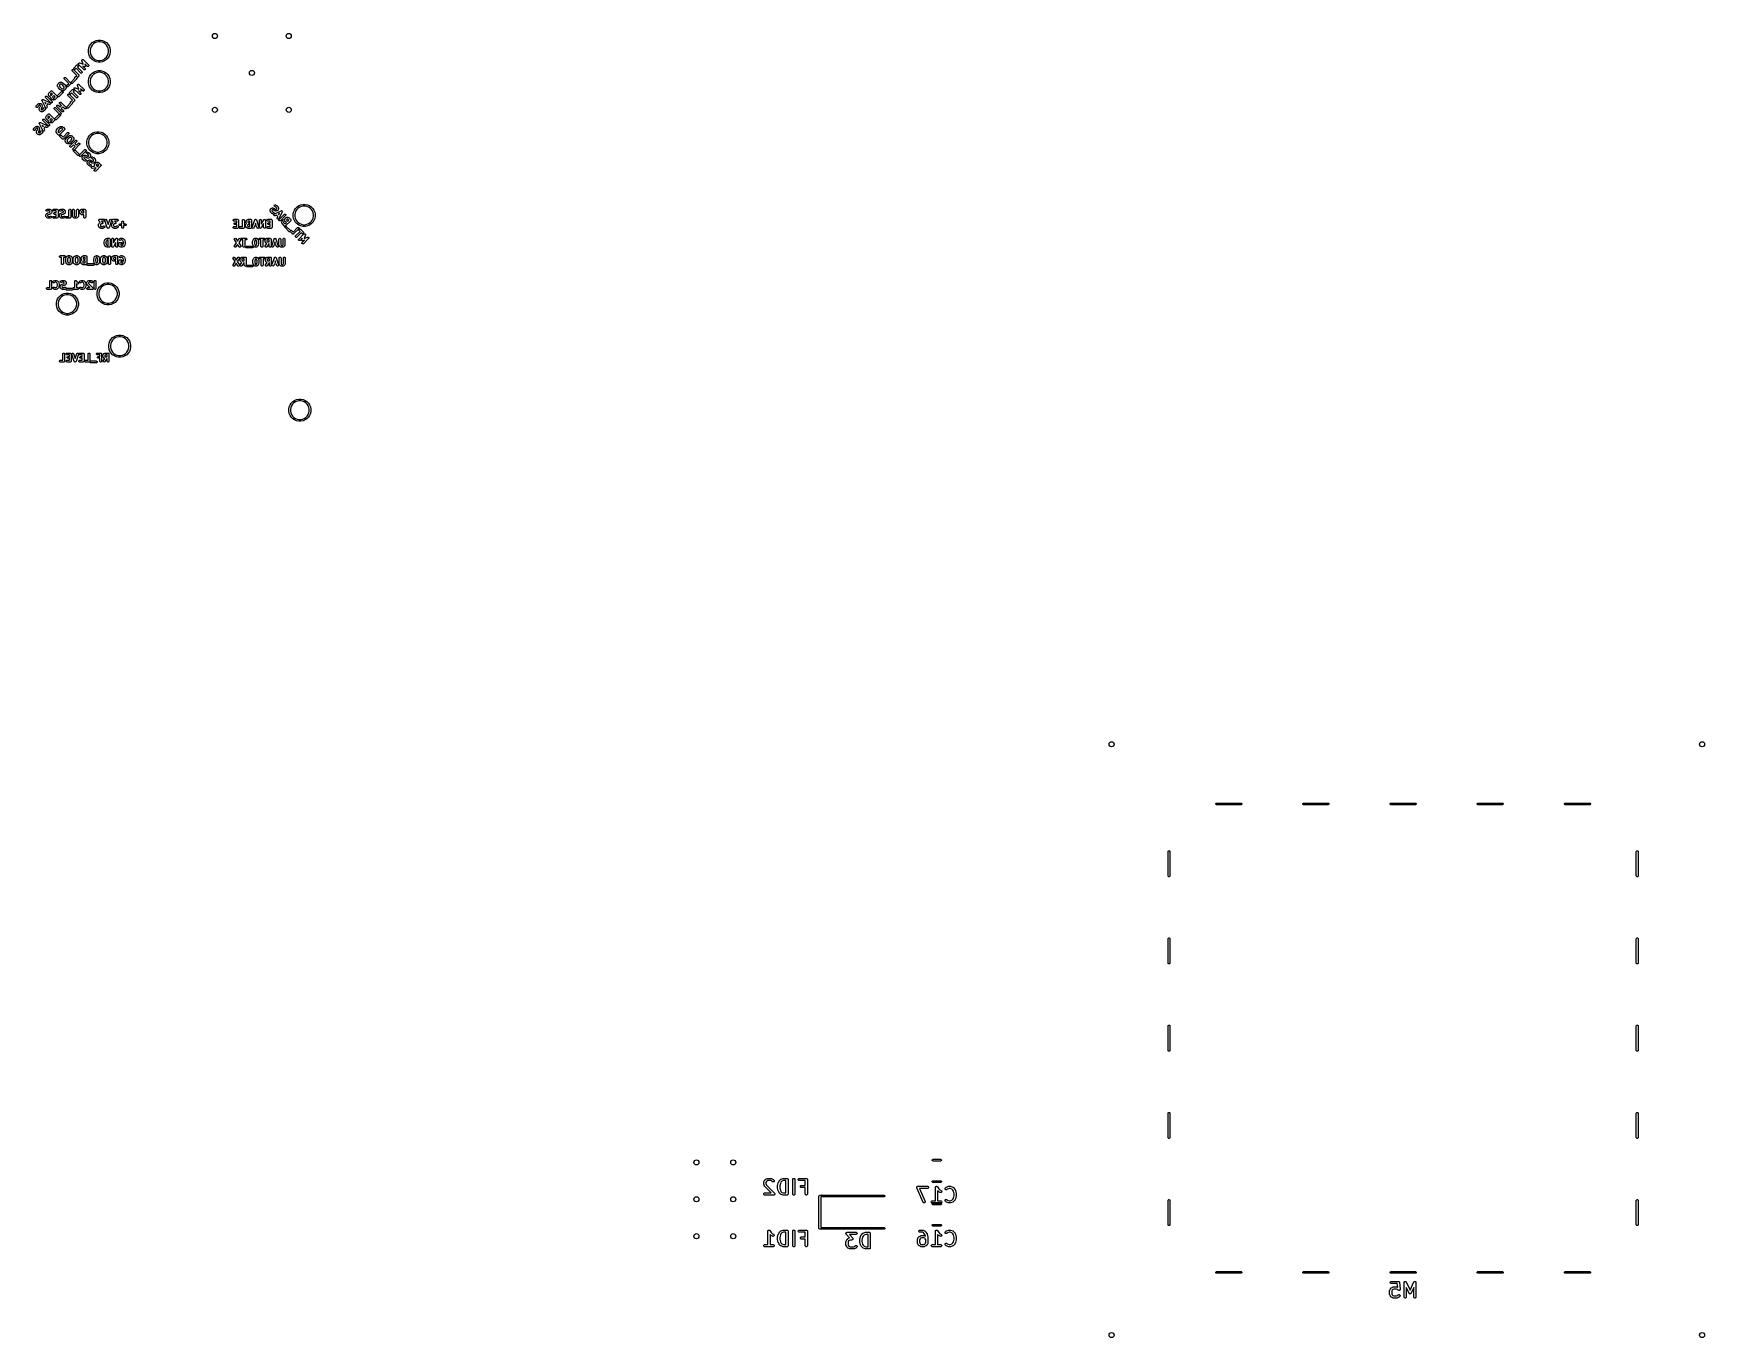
# Model space of a CAD drawing. Extents: x -2.52 to 2.01, y 0.39 to 3.93.
import ezdxf

# ---------------------------------------------------------------- set-up
doc = ezdxf.new("R2010")
doc.units = 0
doc.header["$MEASUREMENT"] = 0
doc.layers.add('BLACK', color=7, linetype='CONTINUOUS')

msp = doc.modelspace()

# ---------------------------------------------------------------- linework, layer by layer
at = {"layer": 'BLACK', "linetype": 'CONTINUOUS'}
for p, q in [((-2.3697, 3.8913), (-2.3664, 3.8961)), ((-2.3664, 3.8961), (-2.3623, 3.9003)), ((-2.3594, 3.8967), (-2.3629, 3.8932)), ((-2.3623, 3.9003), (-2.3574, 3.9036)), ((-2.3552, 3.8995), (-2.3594, 3.8967)), ((-2.3574, 3.9036), (-2.352, 3.9058)), ((-2.3507, 3.9014), (-2.3552, 3.8995)), ((-2.352, 3.9058), (-2.3462, 3.9069)), ((-2.3458, 3.9024), (-2.3507, 3.9014)), ((-2.3462, 3.9069), (-2.3404, 3.9069)), ((-2.3408, 3.9024), (-2.3458, 3.9024)), ((-2.336, 3.9014), (-2.3408, 3.9024)), ((-2.3404, 3.9069), (-2.3346, 3.9058)), ((-2.3314, 3.8995), (-2.336, 3.9014)), ((-2.3346, 3.9058), (-2.3292, 3.9036)), ((-2.3272, 3.8967), (-2.3314, 3.8995)), ((-2.3292, 3.9036), (-2.3243, 3.9003)), ((-2.3237, 3.8932), (-2.3272, 3.8967)), ((-2.3243, 3.9003), (-2.3202, 3.8961)), ((-2.3202, 3.8961), (-2.3169, 3.8913)), ((-2.3908, 3.852), (-2.3906, 3.8524)), ((-2.3906, 3.8511), (-2.3908, 3.852)), ((-2.3906, 3.8529), (-2.3902, 3.8533)), ((-2.3906, 3.8524), (-2.3906, 3.8529)), ((-2.3871, 3.8415), (-2.3906, 3.8511)), ((-2.3902, 3.8533), (-2.39, 3.8537)), ((-2.39, 3.8537), (-2.3896, 3.8539)), ((-2.3896, 3.8539), (-2.3893, 3.8542)), ((-2.3893, 3.8542), (-2.3887, 3.8542)), ((-2.3887, 3.8542), (-2.3882, 3.8544)), ((-2.3882, 3.8544), (-2.3878, 3.8542)), ((-2.3878, 3.8542), (-2.3874, 3.8542)), ((-2.3874, 3.8542), (-2.3866, 3.8537)), ((-2.3866, 3.8537), (-2.3727, 3.8398)), ((-2.3731, 3.8801), (-2.3719, 3.8859)), ((-2.3731, 3.8796), (-2.3731, 3.8801)), ((-2.3731, 3.8742), (-2.3731, 3.8796)), ((-2.3719, 3.8685), (-2.3731, 3.8742)), ((-2.3719, 3.8859), (-2.3697, 3.8913)), ((-2.3697, 3.8631), (-2.3719, 3.8685)), ((-2.3664, 3.8582), (-2.3697, 3.8631)), ((-2.3675, 3.8845), (-2.3685, 3.8796)), ((-2.3685, 3.8796), (-2.3685, 3.8747)), ((-2.3685, 3.8747), (-2.3675, 3.8698)), ((-2.3656, 3.8891), (-2.3675, 3.8845)), ((-2.3675, 3.8698), (-2.3656, 3.8652)), ((-2.3623, 3.854), (-2.3664, 3.8582)), ((-2.3629, 3.8932), (-2.3656, 3.8891)), ((-2.3656, 3.8652), (-2.3629, 3.8611)), ((-2.3629, 3.8611), (-2.3594, 3.8576)), ((-2.3574, 3.8508), (-2.3623, 3.854)), ((-2.3594, 3.8576), (-2.3552, 3.8548)), ((-2.352, 3.8485), (-2.3574, 3.8508)), ((-2.3552, 3.8548), (-2.3507, 3.8529)), ((-2.3507, 3.8529), (-2.3458, 3.852)), ((-2.3458, 3.852), (-2.3408, 3.852)), ((-2.3408, 3.852), (-2.336, 3.8529)), ((-2.336, 3.8529), (-2.3314, 3.8548)), ((-2.3292, 3.8508), (-2.3346, 3.8485)), ((-2.3314, 3.8548), (-2.3272, 3.8576)), ((-2.3243, 3.854), (-2.3292, 3.8508)), ((-2.3272, 3.8576), (-2.3237, 3.8611)), ((-2.3202, 3.8582), (-2.3243, 3.854)), ((-2.321, 3.8891), (-2.3237, 3.8932)), ((-2.3237, 3.8611), (-2.321, 3.8652)), ((-2.3191, 3.8845), (-2.321, 3.8891)), ((-2.321, 3.8652), (-2.3191, 3.8698)), ((-2.3169, 3.8631), (-2.3202, 3.8582)), ((-2.3181, 3.8796), (-2.3191, 3.8845)), ((-2.3191, 3.8698), (-2.3181, 3.8747)), ((-2.3181, 3.8747), (-2.3181, 3.8796)), ((-2.3169, 3.8913), (-2.3147, 3.8859)), ((-2.3147, 3.8685), (-2.3169, 3.8631)), ((-2.3147, 3.8859), (-2.3135, 3.8801)), ((-2.3135, 3.8742), (-2.3147, 3.8685)), ((-2.3135, 3.8801), (-2.3135, 3.8742)), ((-2.439, 3.8045), (-2.4377, 3.8058)), ((-2.439, 3.8026), (-2.439, 3.8045)), ((-2.4377, 3.8058), (-2.4358, 3.8058)), ((-2.4358, 3.8058), (-2.435, 3.8053)), ((-2.435, 3.8053), (-2.4211, 3.7914)), ((-2.4171, 3.8264), (-2.4158, 3.8277)), ((-2.4171, 3.8245), (-2.4171, 3.8264)), ((-2.4166, 3.8237), (-2.4171, 3.8245)), ((-2.4044, 3.8115), (-2.4166, 3.8237)), ((-2.4158, 3.8277), (-2.4139, 3.8277)), ((-2.4139, 3.8277), (-2.4131, 3.8272)), ((-2.4131, 3.8272), (-2.3992, 3.8132)), ((-2.4125, 3.831), (-2.4119, 3.8318)), ((-2.4125, 3.8291), (-2.4125, 3.831)), ((-2.4112, 3.8278), (-2.4125, 3.8291)), ((-2.4119, 3.8318), (-2.404, 3.8398)), ((-2.4093, 3.8278), (-2.4112, 3.8278)), ((-2.4098, 3.8058), (-2.4093, 3.8066)), ((-2.4098, 3.8039), (-2.4098, 3.8058)), ((-2.4085, 3.8283), (-2.4093, 3.8278)), ((-2.4093, 3.8066), (-2.4044, 3.8115)), ((-2.4062, 3.8306), (-2.4085, 3.8283)), ((-2.3941, 3.8184), (-2.4062, 3.8306)), ((-2.3992, 3.8098), (-2.4055, 3.8034)), ((-2.404, 3.8398), (-2.4032, 3.8403)), ((-2.4032, 3.8403), (-2.4013, 3.8403)), ((-2.4005, 3.8363), (-2.4028, 3.834)), ((-2.4028, 3.834), (-2.3906, 3.8219)), ((-2.4013, 3.8403), (-2.4, 3.839)), ((-2.4, 3.8371), (-2.4005, 3.8363)), ((-2.4001, 3.8425), (-2.3999, 3.8431)), ((-2.3999, 3.8421), (-2.4001, 3.8425)), ((-2.4, 3.839), (-2.4, 3.8371)), ((-2.3999, 3.8436), (-2.3996, 3.8439)), ((-2.3999, 3.8431), (-2.3999, 3.8436)), ((-2.3999, 3.8417), (-2.3999, 3.8421)), ((-2.3994, 3.8409), (-2.3999, 3.8417)), ((-2.3996, 3.8439), (-2.3994, 3.8443)), ((-2.3994, 3.8443), (-2.3989, 3.8445)), ((-2.3854, 3.827), (-2.3994, 3.8409)), ((-2.3992, 3.8132), (-2.3987, 3.8124)), ((-2.3987, 3.8106), (-2.3992, 3.8098)), ((-2.3989, 3.8445), (-2.3986, 3.8449)), ((-2.3987, 3.8124), (-2.3987, 3.8124)), ((-2.3987, 3.8124), (-2.3987, 3.8106)), ((-2.3986, 3.8449), (-2.3981, 3.8449)), ((-2.3981, 3.8449), (-2.3977, 3.8451)), ((-2.3977, 3.8451), (-2.3968, 3.845)), ((-2.3968, 3.845), (-2.3871, 3.8415)), ((-2.3933, 3.8178), (-2.3941, 3.8184)), ((-2.3914, 3.8178), (-2.3933, 3.8178)), ((-2.39, 3.8192), (-2.3914, 3.8178)), ((-2.3906, 3.8219), (-2.39, 3.8211)), ((-2.39, 3.8211), (-2.39, 3.8192)), ((-2.3839, 3.835), (-2.388, 3.8366)), ((-2.388, 3.8366), (-2.382, 3.8305)), ((-2.3846, 3.8265), (-2.3854, 3.827)), ((-2.3828, 3.8265), (-2.3846, 3.8265)), ((-2.3832, 3.8349), (-2.3839, 3.835)), ((-2.3831, 3.8349), (-2.3832, 3.8349)), ((-2.3829, 3.8349), (-2.3831, 3.8349)), ((-2.3831, 3.8349), (-2.3831, 3.8349)), ((-2.3822, 3.8352), (-2.3829, 3.8349)), ((-2.3814, 3.8278), (-2.3828, 3.8265)), ((-2.3762, 3.8363), (-2.3822, 3.8423)), ((-2.3822, 3.8423), (-2.3807, 3.8382)), ((-2.3814, 3.8355), (-2.3822, 3.8352)), ((-2.382, 3.8305), (-2.3814, 3.8297)), ((-2.3813, 3.8356), (-2.3814, 3.8355)), ((-2.3814, 3.8297), (-2.3814, 3.8278)), ((-2.3812, 3.8357), (-2.3813, 3.8356)), ((-2.3809, 3.8365), (-2.3812, 3.8357)), ((-2.3806, 3.8372), (-2.3809, 3.8365)), ((-2.3807, 3.8382), (-2.3806, 3.8376)), ((-2.3806, 3.8376), (-2.3806, 3.8375)), ((-2.3806, 3.8375), (-2.3806, 3.8374)), ((-2.3806, 3.8374), (-2.3806, 3.8372)), ((-2.3754, 3.8357), (-2.3762, 3.8363)), ((-2.3735, 3.8357), (-2.3754, 3.8357)), ((-2.3721, 3.8371), (-2.3735, 3.8357)), ((-2.3727, 3.8398), (-2.3721, 3.839)), ((-2.3721, 3.839), (-2.3721, 3.8371)), ((-2.3719, 3.8032), (-2.3697, 3.8086)), ((-2.3697, 3.8086), (-2.3664, 3.8135)), ((-2.3656, 3.8064), (-2.3675, 3.8018)), ((-2.3664, 3.8135), (-2.3623, 3.8176)), ((-2.3629, 3.8106), (-2.3656, 3.8064)), ((-2.3594, 3.8141), (-2.3629, 3.8106)), ((-2.3623, 3.8176), (-2.3574, 3.8209)), ((-2.3552, 3.8168), (-2.3594, 3.8141)), ((-2.3574, 3.8209), (-2.352, 3.8231)), ((-2.3507, 3.8187), (-2.3552, 3.8168)), ((-2.3462, 3.8474), (-2.352, 3.8485)), ((-2.352, 3.8231), (-2.3462, 3.8243)), ((-2.3458, 3.8197), (-2.3507, 3.8187)), ((-2.3404, 3.8474), (-2.3462, 3.8474)), ((-2.3462, 3.8243), (-2.3404, 3.8243)), ((-2.3408, 3.8197), (-2.3458, 3.8197)), ((-2.336, 3.8187), (-2.3408, 3.8197)), ((-2.3346, 3.8485), (-2.3404, 3.8474)), ((-2.3404, 3.8243), (-2.3346, 3.8231)), ((-2.3314, 3.8168), (-2.336, 3.8187)), ((-2.3346, 3.8231), (-2.3292, 3.8209)), ((-2.3272, 3.8141), (-2.3314, 3.8168)), ((-2.3292, 3.8209), (-2.3243, 3.8176)), ((-2.3237, 3.8106), (-2.3272, 3.8141)), ((-2.3243, 3.8176), (-2.3202, 3.8135)), ((-2.321, 3.8064), (-2.3237, 3.8106)), ((-2.3191, 3.8018), (-2.321, 3.8064)), ((-2.3202, 3.8135), (-2.3169, 3.8086)), ((-2.3169, 3.8086), (-2.3147, 3.8032)), ((-2.4809, 3.7608), (-2.4808, 3.7612)), ((-2.4809, 3.7605), (-2.4809, 3.7608)), ((-2.4809, 3.7591), (-2.4809, 3.7605)), ((-2.4809, 3.7587), (-2.4809, 3.7591)), ((-2.4808, 3.7612), (-2.4802, 3.7632)), ((-2.4802, 3.7632), (-2.4801, 3.7633)), ((-2.4801, 3.7634), (-2.4799, 3.7637)), ((-2.4801, 3.7633), (-2.4801, 3.7634)), ((-2.4799, 3.7637), (-2.4797, 3.7641)), ((-2.4797, 3.7641), (-2.4796, 3.7641)), ((-2.4796, 3.7642), (-2.4749, 3.7688)), ((-2.4796, 3.7641), (-2.4796, 3.7642)), ((-2.4757, 3.7611), (-2.476, 3.7601)), ((-2.476, 3.7601), (-2.476, 3.7595)), ((-2.476, 3.7595), (-2.4757, 3.7585)), ((-2.4732, 3.7636), (-2.4757, 3.7611)), ((-2.4749, 3.7688), (-2.4741, 3.7694)), ((-2.4741, 3.7694), (-2.4722, 3.7694)), ((-2.47, 3.7605), (-2.4732, 3.7636)), ((-2.4725, 3.758), (-2.47, 3.7605)), ((-2.4722, 3.7694), (-2.4714, 3.7688)), ((-2.4714, 3.7688), (-2.4575, 3.7549)), ((-2.4564, 3.785), (-2.4563, 3.7854)), ((-2.4564, 3.7823), (-2.4564, 3.785)), ((-2.4564, 3.7821), (-2.4564, 3.7823)), ((-2.4564, 3.782), (-2.4564, 3.7821)), ((-2.4563, 3.7817), (-2.4564, 3.782)), ((-2.4564, 3.7569), (-2.4458, 3.7675)), ((-2.4563, 3.7858), (-2.4556, 3.7878)), ((-2.4563, 3.7854), (-2.4563, 3.7858)), ((-2.4562, 3.7814), (-2.4563, 3.7817)), ((-2.4562, 3.7813), (-2.4562, 3.7814)), ((-2.4561, 3.7811), (-2.4562, 3.7813)), ((-2.4541, 3.7778), (-2.4561, 3.7811)), ((-2.4556, 3.7879), (-2.4553, 3.7882)), ((-2.4556, 3.7878), (-2.4556, 3.7879)), ((-2.4556, 3.7879), (-2.4556, 3.7879)), ((-2.4553, 3.7882), (-2.4552, 3.7886)), ((-2.4552, 3.7886), (-2.4551, 3.7886)), ((-2.4551, 3.7886), (-2.455, 3.7887)), ((-2.455, 3.7887), (-2.4524, 3.7914)), ((-2.4539, 3.7775), (-2.4541, 3.7778)), ((-2.4537, 3.7773), (-2.4539, 3.7775)), ((-2.4491, 3.7726), (-2.4537, 3.7773)), ((-2.4423, 3.764), (-2.4529, 3.7534)), ((-2.4524, 3.7914), (-2.4523, 3.7914)), ((-2.4523, 3.7915), (-2.4519, 3.7917)), ((-2.4523, 3.7914), (-2.4523, 3.7915)), ((-2.4519, 3.7917), (-2.4516, 3.7919)), ((-2.4516, 3.7919), (-2.4515, 3.7919)), ((-2.4515, 3.7919), (-2.4514, 3.792)), ((-2.4511, 3.7856), (-2.4515, 3.7846)), ((-2.4515, 3.7846), (-2.4515, 3.783)), ((-2.4515, 3.783), (-2.45, 3.7805)), ((-2.4514, 3.792), (-2.4494, 3.7926)), ((-2.4493, 3.7875), (-2.4511, 3.7856)), ((-2.45, 3.7805), (-2.4458, 3.7763)), ((-2.4494, 3.7926), (-2.449, 3.7927)), ((-2.4483, 3.7878), (-2.4493, 3.7875)), ((-2.4488, 3.7725), (-2.4491, 3.7726)), ((-2.449, 3.7927), (-2.4487, 3.7928)), ((-2.4486, 3.7723), (-2.4488, 3.7725)), ((-2.4487, 3.7928), (-2.446, 3.7928)), ((-2.4453, 3.7703), (-2.4486, 3.7723)), ((-2.4467, 3.7878), (-2.4483, 3.7878)), ((-2.4442, 3.7863), (-2.4467, 3.7878)), ((-2.446, 3.7928), (-2.4457, 3.7927)), ((-2.4458, 3.7763), (-2.4433, 3.7749)), ((-2.4458, 3.7675), (-2.445, 3.768)), ((-2.4457, 3.7927), (-2.4456, 3.7927)), ((-2.4456, 3.7927), (-2.4454, 3.7926)), ((-2.4454, 3.7926), (-2.4451, 3.7926)), ((-2.445, 3.7702), (-2.4453, 3.7703)), ((-2.4451, 3.7926), (-2.445, 3.7925)), ((-2.445, 3.7925), (-2.4447, 3.7924)), ((-2.445, 3.7701), (-2.445, 3.7702)), ((-2.4447, 3.7701), (-2.445, 3.7701)), ((-2.445, 3.768), (-2.4431, 3.768)), ((-2.4447, 3.7924), (-2.4414, 3.7904)), ((-2.4444, 3.77), (-2.4447, 3.7701)), ((-2.4443, 3.77), (-2.4444, 3.77)), ((-2.444, 3.7699), (-2.4443, 3.77)), ((-2.44, 3.7821), (-2.4442, 3.7863)), ((-2.4414, 3.7699), (-2.444, 3.7699)), ((-2.4433, 3.7749), (-2.4418, 3.7749)), ((-2.4431, 3.768), (-2.4417, 3.7667)), ((-2.4417, 3.7648), (-2.4423, 3.764)), ((-2.4418, 3.7749), (-2.4407, 3.7752)), ((-2.4417, 3.7667), (-2.4417, 3.7648)), ((-2.4414, 3.7904), (-2.4412, 3.7902)), ((-2.441, 3.77), (-2.4414, 3.7699)), ((-2.4412, 3.7902), (-2.4409, 3.79)), ((-2.4406, 3.7701), (-2.441, 3.77)), ((-2.4409, 3.79), (-2.4363, 3.7854)), ((-2.4407, 3.7752), (-2.4389, 3.777)), ((-2.4386, 3.7707), (-2.4406, 3.7701)), ((-2.4385, 3.7797), (-2.44, 3.7821)), ((-2.4385, 3.8018), (-2.439, 3.8026)), ((-2.4389, 3.777), (-2.4385, 3.7781)), ((-2.4385, 3.7708), (-2.4386, 3.7707)), ((-2.4263, 3.7896), (-2.4385, 3.8018)), ((-2.4385, 3.7781), (-2.4385, 3.7797)), ((-2.4384, 3.7708), (-2.4385, 3.7708)), ((-2.4381, 3.771), (-2.4384, 3.7708)), ((-2.4378, 3.7712), (-2.4381, 3.771)), ((-2.4377, 3.7712), (-2.4378, 3.7712)), ((-2.4376, 3.7713), (-2.4377, 3.7712)), ((-2.435, 3.774), (-2.4376, 3.7713)), ((-2.4363, 3.7854), (-2.4361, 3.7852)), ((-2.4361, 3.7852), (-2.4359, 3.7849)), ((-2.4359, 3.7849), (-2.434, 3.7816)), ((-2.4349, 3.7741), (-2.435, 3.774)), ((-2.4347, 3.7744), (-2.4349, 3.7741)), ((-2.4349, 3.7741), (-2.4349, 3.7741)), ((-2.4344, 3.7748), (-2.4347, 3.7744)), ((-2.4337, 3.7769), (-2.4344, 3.7749)), ((-2.4344, 3.7749), (-2.4344, 3.7748)), ((-2.4344, 3.7748), (-2.4344, 3.7748)), ((-2.434, 3.7816), (-2.4339, 3.7814)), ((-2.4339, 3.7814), (-2.4338, 3.7813)), ((-2.4338, 3.7813), (-2.4337, 3.781)), ((-2.4337, 3.781), (-2.4336, 3.7807)), ((-2.4336, 3.7807), (-2.4337, 3.7806)), ((-2.4337, 3.7806), (-2.4336, 3.7803)), ((-2.4336, 3.7777), (-2.4337, 3.7773)), ((-2.4337, 3.7773), (-2.4337, 3.7769)), ((-2.4336, 3.7803), (-2.4336, 3.7777)), ((-2.4317, 3.7839), (-2.4312, 3.7847)), ((-2.4317, 3.7821), (-2.4317, 3.7839)), ((-2.4304, 3.7807), (-2.4317, 3.7821)), ((-2.4312, 3.7847), (-2.4263, 3.7896)), ((-2.4285, 3.7807), (-2.4304, 3.7807)), ((-2.4289, 3.7594), (-2.4276, 3.7608)), ((-2.4289, 3.7575), (-2.4289, 3.7594)), ((-2.4277, 3.7813), (-2.4285, 3.7807)), ((-2.4211, 3.7879), (-2.4277, 3.7813)), ((-2.4276, 3.7608), (-2.4257, 3.7608)), ((-2.4257, 3.7608), (-2.4249, 3.7602)), ((-2.4249, 3.7602), (-2.411, 3.7463)), ((-2.4243, 3.7641), (-2.4238, 3.7649)), ((-2.4243, 3.7622), (-2.4243, 3.7641)), ((-2.423, 3.7609), (-2.4243, 3.7622)), ((-2.4238, 3.7649), (-2.4158, 3.7728)), ((-2.4211, 3.7609), (-2.423, 3.7609)), ((-2.4211, 3.7914), (-2.4205, 3.7906)), ((-2.4205, 3.7887), (-2.4211, 3.7879)), ((-2.4203, 3.7614), (-2.4211, 3.7609)), ((-2.4205, 3.7906), (-2.4205, 3.7887)), ((-2.4204, 3.7926), (-2.4199, 3.7934)), ((-2.4204, 3.7907), (-2.4204, 3.7926)), ((-2.4191, 3.7893), (-2.4204, 3.7907)), ((-2.418, 3.7636), (-2.4203, 3.7614)), ((-2.4199, 3.7934), (-2.4096, 3.8037)), ((-2.4172, 3.7893), (-2.4191, 3.7893)), ((-2.4059, 3.7514), (-2.418, 3.7636)), ((-2.4164, 3.7899), (-2.4172, 3.7893)), ((-2.4058, 3.8005), (-2.4164, 3.7899)), ((-2.4158, 3.7728), (-2.415, 3.7734)), ((-2.415, 3.7734), (-2.4131, 3.7734)), ((-2.4123, 3.7693), (-2.4146, 3.7671)), ((-2.4146, 3.7671), (-2.4024, 3.7549)), ((-2.4131, 3.7734), (-2.4118, 3.772)), ((-2.4118, 3.7701), (-2.4123, 3.7693)), ((-2.4119, 3.7756), (-2.4117, 3.7761)), ((-2.4117, 3.7752), (-2.4119, 3.7756)), ((-2.4118, 3.772), (-2.4118, 3.7701)), ((-2.4117, 3.7767), (-2.4114, 3.777)), ((-2.4117, 3.7761), (-2.4117, 3.7767)), ((-2.4117, 3.7748), (-2.4117, 3.7752)), ((-2.4112, 3.774), (-2.4117, 3.7748)), ((-2.4114, 3.777), (-2.4112, 3.7774)), ((-2.4112, 3.7774), (-2.4108, 3.7776)), ((-2.3972, 3.7601), (-2.4112, 3.774)), ((-2.4108, 3.7776), (-2.4104, 3.778)), ((-2.4104, 3.778), (-2.4099, 3.778)), ((-2.4099, 3.778), (-2.4095, 3.7782)), ((-2.4096, 3.8037), (-2.4098, 3.8039)), ((-2.4095, 3.7782), (-2.4086, 3.778)), ((-2.4086, 3.778), (-2.399, 3.7745)), ((-2.4053, 3.8013), (-2.4058, 3.8005)), ((-2.4055, 3.8034), (-2.4053, 3.8032)), ((-2.4053, 3.8032), (-2.4053, 3.8013)), ((-2.4026, 3.7851), (-2.4024, 3.7855)), ((-2.4025, 3.7842), (-2.4026, 3.7851)), ((-2.399, 3.7745), (-2.4025, 3.7842)), ((-2.4024, 3.7859), (-2.402, 3.7863)), ((-2.4024, 3.7855), (-2.4024, 3.7859)), ((-2.402, 3.7863), (-2.4018, 3.7868)), ((-2.4018, 3.7868), (-2.4014, 3.787)), ((-2.4014, 3.787), (-2.4011, 3.7873)), ((-2.4011, 3.7873), (-2.4005, 3.7873)), ((-2.4005, 3.7873), (-2.4, 3.7875)), ((-2.4, 3.7875), (-2.3996, 3.7873)), ((-2.3957, 3.7681), (-2.3998, 3.7696)), ((-2.3998, 3.7696), (-2.3938, 3.7635)), ((-2.3996, 3.7873), (-2.3992, 3.7873)), ((-2.3992, 3.7873), (-2.3984, 3.7867)), ((-2.3984, 3.7867), (-2.3845, 3.7728)), ((-2.3964, 3.7595), (-2.3972, 3.7601)), ((-2.3946, 3.7595), (-2.3964, 3.7595)), ((-2.3951, 3.768), (-2.3957, 3.7681)), ((-2.395, 3.768), (-2.3951, 3.768)), ((-2.3949, 3.768), (-2.395, 3.768)), ((-2.3947, 3.768), (-2.3949, 3.768)), ((-2.394, 3.7683), (-2.3947, 3.768)), ((-2.3932, 3.7609), (-2.3946, 3.7595)), ((-2.388, 3.7693), (-2.394, 3.7754)), ((-2.394, 3.7754), (-2.3925, 3.7713)), ((-2.3932, 3.7686), (-2.394, 3.7683)), ((-2.3938, 3.7635), (-2.3932, 3.7627)), ((-2.3931, 3.7687), (-2.3932, 3.7686)), ((-2.3932, 3.7627), (-2.3932, 3.7609)), ((-2.393, 3.7688), (-2.3931, 3.7687)), ((-2.3927, 3.7696), (-2.393, 3.7688)), ((-2.3924, 3.7703), (-2.3927, 3.7696)), ((-2.3925, 3.7713), (-2.3924, 3.7706)), ((-2.3924, 3.7706), (-2.3924, 3.7705)), ((-2.3924, 3.7705), (-2.3924, 3.7705)), ((-2.3924, 3.7705), (-2.3924, 3.7703)), ((-2.3872, 3.7688), (-2.388, 3.7693)), ((-2.3853, 3.7688), (-2.3872, 3.7688)), ((-2.384, 3.7701), (-2.3853, 3.7688)), ((-2.3845, 3.7728), (-2.384, 3.772)), ((-2.384, 3.772), (-2.384, 3.7701)), ((-2.3731, 3.7974), (-2.3719, 3.8032)), ((-2.3731, 3.797), (-2.3731, 3.7974)), ((-2.3731, 3.7916), (-2.3731, 3.797)), ((-2.3719, 3.7858), (-2.3731, 3.7916)), ((-2.3697, 3.7804), (-2.3719, 3.7858)), ((-2.3664, 3.7755), (-2.3697, 3.7804)), ((-2.3675, 3.8018), (-2.3685, 3.797)), ((-2.3685, 3.797), (-2.3685, 3.792)), ((-2.3685, 3.792), (-2.3675, 3.7871)), ((-2.3675, 3.7871), (-2.3656, 3.7826)), ((-2.3623, 3.7714), (-2.3664, 3.7755)), ((-2.3656, 3.7826), (-2.3629, 3.7784)), ((-2.3629, 3.7784), (-2.3594, 3.7749)), ((-2.3574, 3.7681), (-2.3623, 3.7714)), ((-2.3594, 3.7749), (-2.3552, 3.7722)), ((-2.352, 3.7659), (-2.3574, 3.7681)), ((-2.3552, 3.7722), (-2.3507, 3.7703)), ((-2.3462, 3.7647), (-2.352, 3.7659)), ((-2.3507, 3.7703), (-2.3458, 3.7693)), ((-2.3404, 3.7647), (-2.3462, 3.7647)), ((-2.3458, 3.7693), (-2.3408, 3.7693)), ((-2.3408, 3.7693), (-2.336, 3.7703)), ((-2.3346, 3.7659), (-2.3404, 3.7647)), ((-2.336, 3.7703), (-2.3314, 3.7722)), ((-2.3292, 3.7681), (-2.3346, 3.7659)), ((-2.3314, 3.7722), (-2.3272, 3.7749)), ((-2.3243, 3.7714), (-2.3292, 3.7681)), ((-2.3272, 3.7749), (-2.3237, 3.7784)), ((-2.3202, 3.7755), (-2.3243, 3.7714)), ((-2.3237, 3.7784), (-2.321, 3.7826)), ((-2.321, 3.7826), (-2.3191, 3.7871)), ((-2.3169, 3.7804), (-2.3202, 3.7755)), ((-2.3181, 3.797), (-2.3191, 3.8018)), ((-2.3191, 3.7871), (-2.3181, 3.792)), ((-2.3181, 3.792), (-2.3181, 3.797)), ((-2.3147, 3.7858), (-2.3169, 3.7804)), ((-2.3147, 3.8032), (-2.3135, 3.7974)), ((-2.3135, 3.7916), (-2.3147, 3.7858)), ((-2.3135, 3.7974), (-2.3135, 3.7916)), ((-2.5147, 3.7268), (-2.5145, 3.7278)), ((-2.5141, 3.725), (-2.5147, 3.7268)), ((-2.5145, 3.7278), (-2.5132, 3.7304)), ((-2.5125, 3.7242), (-2.5141, 3.725)), ((-2.5132, 3.7304), (-2.5129, 3.7307)), ((-2.5129, 3.7307), (-2.5127, 3.731)), ((-2.5127, 3.731), (-2.5094, 3.7344)), ((-2.5107, 3.7248), (-2.5125, 3.7242)), ((-2.5101, 3.7256), (-2.5107, 3.7248)), ((-2.5089, 3.7279), (-2.5101, 3.7256)), ((-2.5094, 3.7344), (-2.5093, 3.7344)), ((-2.5093, 3.7345), (-2.5089, 3.7347)), ((-2.5093, 3.7344), (-2.5093, 3.7345)), ((-2.5089, 3.7347), (-2.5086, 3.7349)), ((-2.5063, 3.7305), (-2.5089, 3.7279)), ((-2.5086, 3.7349), (-2.5085, 3.7349)), ((-2.5085, 3.7349), (-2.5084, 3.735)), ((-2.5084, 3.735), (-2.5064, 3.7356)), ((-2.5064, 3.7356), (-2.506, 3.7357)), ((-2.5053, 3.7308), (-2.5063, 3.7305)), ((-2.5061, 3.7211), (-2.506, 3.7215)), ((-2.5061, 3.7207), (-2.5061, 3.7211)), ((-2.5061, 3.7194), (-2.5061, 3.7207)), ((-2.5061, 3.719), (-2.5061, 3.7194)), ((-2.506, 3.7186), (-2.5061, 3.719)), ((-2.506, 3.7357), (-2.5057, 3.7357)), ((-2.506, 3.7215), (-2.5053, 3.7235)), ((-2.5053, 3.7166), (-2.506, 3.7186)), ((-2.5057, 3.7357), (-2.5043, 3.7357)), ((-2.5047, 3.7308), (-2.5053, 3.7308)), ((-2.5053, 3.7235), (-2.5052, 3.7237)), ((-2.5053, 3.7165), (-2.5053, 3.7166)), ((-2.5053, 3.7164), (-2.5053, 3.7165)), ((-2.5051, 3.7161), (-2.5053, 3.7164)), ((-2.5052, 3.7237), (-2.5051, 3.7239)), ((-2.5051, 3.7239), (-2.5033, 3.727)), ((-2.5049, 3.7158), (-2.5051, 3.7161)), ((-2.5048, 3.7157), (-2.5049, 3.7158)), ((-2.5047, 3.7156), (-2.5048, 3.7157)), ((-2.5037, 3.7305), (-2.5047, 3.7308)), ((-2.5034, 3.7143), (-2.5047, 3.7156)), ((-2.5043, 3.7357), (-2.5039, 3.7357)), ((-2.5039, 3.7357), (-2.5036, 3.7356)), ((-2.5032, 3.73), (-2.5037, 3.7305)), ((-2.5036, 3.7356), (-2.5016, 3.735)), ((-2.5033, 3.7142), (-2.5034, 3.7143)), ((-2.5033, 3.727), (-2.5028, 3.7284)), ((-2.503, 3.714), (-2.5033, 3.7142)), ((-2.5033, 3.7142), (-2.5033, 3.7142)), ((-2.5028, 3.7289), (-2.5032, 3.73)), ((-2.5026, 3.7138), (-2.503, 3.714)), ((-2.5028, 3.7284), (-2.5028, 3.7289)), ((-2.5025, 3.7137), (-2.5026, 3.7138)), ((-2.5026, 3.7138), (-2.5026, 3.7138)), ((-2.5005, 3.7131), (-2.5025, 3.7137)), ((-2.5016, 3.735), (-2.5015, 3.7349)), ((-2.5015, 3.7349), (-2.5014, 3.7349)), ((-2.5014, 3.7349), (-2.5011, 3.7347)), ((-2.5008, 3.7216), (-2.5012, 3.7203)), ((-2.5012, 3.7203), (-2.5012, 3.7198)), ((-2.5012, 3.7198), (-2.5009, 3.7187)), ((-2.5011, 3.7347), (-2.5007, 3.7345)), ((-2.5009, 3.7187), (-2.5004, 3.7182)), ((-2.4989, 3.7247), (-2.5008, 3.7216)), ((-2.5007, 3.7345), (-2.5007, 3.7344)), ((-2.5007, 3.7344), (-2.5006, 3.7344)), ((-2.5006, 3.7344), (-2.4993, 3.733)), ((-2.5004, 3.7182), (-2.4993, 3.7179)), ((-2.4993, 3.733), (-2.4992, 3.7329)), ((-2.4993, 3.7179), (-2.4988, 3.7179)), ((-2.4992, 3.7329), (-2.4992, 3.7329)), ((-2.4992, 3.7329), (-2.499, 3.7326)), ((-2.499, 3.7326), (-2.4987, 3.7322)), ((-2.4988, 3.725), (-2.4989, 3.7247)), ((-2.4988, 3.7441), (-2.4985, 3.7448)), ((-2.4988, 3.7439), (-2.4988, 3.7441)), ((-2.4988, 3.7437), (-2.4988, 3.7439)), ((-2.4986, 3.7428), (-2.4988, 3.7437)), ((-2.4987, 3.7252), (-2.4988, 3.725)), ((-2.4988, 3.7179), (-2.4977, 3.7182)), ((-2.4987, 3.7322), (-2.4987, 3.7322)), ((-2.4987, 3.7322), (-2.4987, 3.7321)), ((-2.4987, 3.7321), (-2.498, 3.7301)), ((-2.498, 3.7272), (-2.4987, 3.7252)), ((-2.4893, 3.7242), (-2.4986, 3.7428)), ((-2.4985, 3.7448), (-2.4982, 3.7455)), ((-2.4982, 3.7455), (-2.4981, 3.7456)), ((-2.4981, 3.7456), (-2.498, 3.7458)), ((-2.498, 3.7458), (-2.4972, 3.746)), ((-2.498, 3.7301), (-2.498, 3.7297)), ((-2.498, 3.7297), (-2.4979, 3.7293)), ((-2.4979, 3.728), (-2.498, 3.7276)), ((-2.498, 3.7276), (-2.498, 3.7272)), ((-2.4979, 3.7293), (-2.4979, 3.728)), ((-2.4977, 3.7182), (-2.4951, 3.7208)), ((-2.4956, 3.7137), (-2.4976, 3.7131)), ((-2.4972, 3.746), (-2.4966, 3.7463)), ((-2.4966, 3.7463), (-2.4964, 3.7463)), ((-2.4964, 3.7463), (-2.4962, 3.7463)), ((-2.4962, 3.7463), (-2.4953, 3.7461)), ((-2.4955, 3.7138), (-2.4956, 3.7137)), ((-2.4954, 3.7138), (-2.4955, 3.7138)), ((-2.4951, 3.714), (-2.4954, 3.7138)), ((-2.4953, 3.7461), (-2.4767, 3.7368)), ((-2.4951, 3.7208), (-2.4939, 3.7231)), ((-2.4948, 3.7142), (-2.4951, 3.714)), ((-2.4947, 3.7142), (-2.4948, 3.7142)), ((-2.4946, 3.7143), (-2.4947, 3.7142)), ((-2.4913, 3.7176), (-2.4946, 3.7143)), ((-2.4939, 3.7231), (-2.4934, 3.7239)), ((-2.4934, 3.7239), (-2.4916, 3.7245)), ((-2.4916, 3.7245), (-2.4899, 3.7236)), ((-2.4911, 3.718), (-2.4913, 3.7176)), ((-2.4909, 3.7183), (-2.4911, 3.718)), ((-2.4873, 3.7366), (-2.4909, 3.7384)), ((-2.4909, 3.7384), (-2.4891, 3.7348)), ((-2.4895, 3.7209), (-2.4909, 3.7183)), ((-2.4899, 3.7236), (-2.4893, 3.7218)), ((-2.4893, 3.7218), (-2.4895, 3.7209)), ((-2.4894, 3.7541), (-2.488, 3.7554)), ((-2.4894, 3.7522), (-2.4894, 3.7541)), ((-2.4888, 3.7514), (-2.4894, 3.7522)), ((-2.4887, 3.7235), (-2.4893, 3.7242)), ((-2.4891, 3.7348), (-2.4873, 3.7366)), ((-2.4749, 3.7375), (-2.4888, 3.7514)), ((-2.4869, 3.7229), (-2.4887, 3.7235)), ((-2.488, 3.7554), (-2.4862, 3.7554)), ((-2.4852, 3.7237), (-2.4869, 3.7229)), ((-2.4826, 3.7343), (-2.4868, 3.7301)), ((-2.4868, 3.7301), (-2.4849, 3.7264)), ((-2.4862, 3.7554), (-2.4854, 3.7549)), ((-2.4854, 3.7549), (-2.4714, 3.741)), ((-2.4846, 3.7255), (-2.4852, 3.7237)), ((-2.4849, 3.7264), (-2.4846, 3.7255)), ((-2.4789, 3.7324), (-2.4826, 3.7343)), ((-2.4808, 3.7584), (-2.4809, 3.7587)), ((-2.4802, 3.7564), (-2.4808, 3.7584)), ((-2.4801, 3.7563), (-2.4802, 3.7564)), ((-2.4801, 3.7562), (-2.4801, 3.7563)), ((-2.4799, 3.7559), (-2.4801, 3.7562)), ((-2.4797, 3.7555), (-2.4799, 3.7559)), ((-2.4796, 3.7555), (-2.4797, 3.7555)), ((-2.4796, 3.7554), (-2.4796, 3.7555)), ((-2.4782, 3.7541), (-2.4796, 3.7554)), ((-2.478, 3.7322), (-2.4789, 3.7324)), ((-2.4781, 3.754), (-2.4782, 3.7541)), ((-2.4778, 3.7538), (-2.4781, 3.754)), ((-2.4781, 3.754), (-2.4781, 3.754)), ((-2.4762, 3.7328), (-2.478, 3.7322)), ((-2.4774, 3.7535), (-2.4778, 3.7538)), ((-2.4773, 3.7535), (-2.4774, 3.7535)), ((-2.4774, 3.7535), (-2.4774, 3.7535)), ((-2.4753, 3.7528), (-2.4773, 3.7535)), ((-2.4767, 3.7368), (-2.476, 3.7362)), ((-2.4754, 3.7344), (-2.4762, 3.7328)), ((-2.476, 3.7362), (-2.4754, 3.7344)), ((-2.4757, 3.7585), (-2.4752, 3.758)), ((-2.475, 3.7528), (-2.4753, 3.7528)), ((-2.4752, 3.758), (-2.4741, 3.7576)), ((-2.475, 3.7518), (-2.475, 3.7528)), ((-2.4749, 3.7515), (-2.475, 3.7518)), ((-2.4749, 3.7511), (-2.4749, 3.7515)), ((-2.4742, 3.7491), (-2.4749, 3.7511)), ((-2.4741, 3.737), (-2.4749, 3.7375)), ((-2.4741, 3.749), (-2.4742, 3.7491)), ((-2.4741, 3.7576), (-2.4736, 3.7576)), ((-2.4741, 3.7489), (-2.4741, 3.749)), ((-2.4739, 3.7486), (-2.4741, 3.7489)), ((-2.4722, 3.737), (-2.4741, 3.737)), ((-2.4737, 3.7482), (-2.4739, 3.7486)), ((-2.4736, 3.7481), (-2.4737, 3.7482)), ((-2.4737, 3.7482), (-2.4737, 3.7482)), ((-2.4736, 3.7576), (-2.4725, 3.758)), ((-2.4716, 3.7461), (-2.4736, 3.7481)), ((-2.4709, 3.7383), (-2.4722, 3.737)), ((-2.4715, 3.7461), (-2.4716, 3.7461)), ((-2.4715, 3.746), (-2.4715, 3.7461)), ((-2.4711, 3.7458), (-2.4715, 3.746)), ((-2.4714, 3.741), (-2.4709, 3.7402)), ((-2.4708, 3.7456), (-2.4711, 3.7458)), ((-2.4709, 3.7402), (-2.4709, 3.7383)), ((-2.4707, 3.7456), (-2.4708, 3.7456)), ((-2.4706, 3.7455), (-2.4707, 3.7456)), ((-2.4687, 3.7449), (-2.4706, 3.7455)), ((-2.4692, 3.7544), (-2.4701, 3.7526)), ((-2.4701, 3.7526), (-2.4701, 3.7522)), ((-2.4701, 3.7522), (-2.4697, 3.7512)), ((-2.4697, 3.7512), (-2.4685, 3.75)), ((-2.4666, 3.757), (-2.4692, 3.7544)), ((-2.4683, 3.7448), (-2.4687, 3.7449)), ((-2.4685, 3.75), (-2.4675, 3.7497)), ((-2.4679, 3.7447), (-2.4683, 3.7448)), ((-2.4666, 3.7447), (-2.4679, 3.7447)), ((-2.4675, 3.7497), (-2.4669, 3.7497)), ((-2.4669, 3.7497), (-2.4659, 3.75)), ((-2.4627, 3.7532), (-2.4666, 3.757)), ((-2.4662, 3.7448), (-2.4666, 3.7447)), ((-2.4658, 3.7449), (-2.4662, 3.7448)), ((-2.4659, 3.75), (-2.4627, 3.7532)), ((-2.4638, 3.7455), (-2.4658, 3.7449)), ((-2.4654, 3.723), (-2.4641, 3.7243)), ((-2.4654, 3.7211), (-2.4654, 3.723)), ((-2.4649, 3.7203), (-2.4654, 3.7211)), ((-2.4509, 3.7064), (-2.4649, 3.7203)), ((-2.4641, 3.7243), (-2.4622, 3.7243)), ((-2.4637, 3.7456), (-2.4638, 3.7455)), ((-2.4636, 3.7456), (-2.4637, 3.7456)), ((-2.4633, 3.7458), (-2.4636, 3.7456)), ((-2.4629, 3.746), (-2.4633, 3.7458)), ((-2.4628, 3.7461), (-2.4629, 3.7461)), ((-2.4629, 3.7461), (-2.4629, 3.746)), ((-2.4575, 3.7514), (-2.4628, 3.7461)), ((-2.4622, 3.7243), (-2.4614, 3.7238)), ((-2.4614, 3.7238), (-2.4475, 3.7099)), ((-2.4588, 3.7296), (-2.4574, 3.7309)), ((-2.4588, 3.7277), (-2.4588, 3.7296)), ((-2.4582, 3.7269), (-2.4588, 3.7277)), ((-2.4443, 3.713), (-2.4582, 3.7269)), ((-2.4575, 3.7549), (-2.457, 3.7541)), ((-2.457, 3.7522), (-2.4575, 3.7514)), ((-2.4574, 3.7309), (-2.4555, 3.7309)), ((-2.457, 3.7541), (-2.457, 3.7541)), ((-2.457, 3.7541), (-2.457, 3.7522)), ((-2.4569, 3.7561), (-2.4564, 3.7569)), ((-2.4569, 3.7542), (-2.4569, 3.7561)), ((-2.4556, 3.7529), (-2.4569, 3.7542)), ((-2.4537, 3.7529), (-2.4556, 3.7529)), ((-2.4555, 3.7309), (-2.4547, 3.7304)), ((-2.4547, 3.7304), (-2.4499, 3.7255)), ((-2.4529, 3.7534), (-2.4537, 3.7529)), ((-2.4508, 3.7376), (-2.4495, 3.7389)), ((-2.4508, 3.7357), (-2.4508, 3.7376)), ((-2.4503, 3.7349), (-2.4508, 3.7357)), ((-2.4454, 3.73), (-2.4503, 3.7349)), ((-2.4499, 3.7255), (-2.4454, 3.73)), ((-2.4495, 3.7389), (-2.4476, 3.7389)), ((-2.4476, 3.7389), (-2.4468, 3.7384)), ((-2.4468, 3.7384), (-2.4329, 3.7244)), ((-2.4419, 3.7265), (-2.4464, 3.722)), ((-2.4464, 3.722), (-2.4408, 3.7165)), ((-2.4364, 3.721), (-2.4419, 3.7265)), ((-2.4403, 3.7138), (-2.4416, 3.7125)), ((-2.4408, 3.7165), (-2.4403, 3.7157)), ((-2.4403, 3.7157), (-2.4403, 3.7138)), ((-2.4356, 3.7204), (-2.4364, 3.721)), ((-2.4337, 3.7204), (-2.4356, 3.7204)), ((-2.4323, 3.7218), (-2.4337, 3.7204)), ((-2.4329, 3.7244), (-2.4323, 3.7236)), ((-2.4323, 3.7236), (-2.4323, 3.7218)), ((-2.4322, 3.7256), (-2.4317, 3.7264)), ((-2.4322, 3.7237), (-2.4322, 3.7256)), ((-2.4309, 3.7224), (-2.4322, 3.7237)), ((-2.4317, 3.7264), (-2.4214, 3.7367)), ((-2.429, 3.7224), (-2.4309, 3.7224)), ((-2.4282, 3.7229), (-2.429, 3.7224)), ((-2.4284, 3.7568), (-2.4289, 3.7575)), ((-2.4162, 3.7446), (-2.4284, 3.7568)), ((-2.4176, 3.7336), (-2.4282, 3.7229)), ((-2.4216, 3.7389), (-2.4211, 3.7397)), ((-2.4216, 3.737), (-2.4216, 3.7389)), ((-2.4214, 3.7367), (-2.4216, 3.737)), ((-2.4211, 3.7397), (-2.4162, 3.7446)), ((-2.4171, 3.7343), (-2.4176, 3.7336)), ((-2.411, 3.7428), (-2.4173, 3.7365)), ((-2.4173, 3.7365), (-2.4171, 3.7362)), ((-2.4171, 3.7362), (-2.4171, 3.7343)), ((-2.411, 3.7463), (-2.4105, 3.7455)), ((-2.4105, 3.7436), (-2.411, 3.7428)), ((-2.4105, 3.7455), (-2.4105, 3.7455)), ((-2.4105, 3.7455), (-2.4105, 3.7436)), ((-2.4051, 3.7509), (-2.4059, 3.7514)), ((-2.4032, 3.7509), (-2.4051, 3.7509)), ((-2.4019, 3.7522), (-2.4032, 3.7509)), ((-2.4024, 3.7549), (-2.4019, 3.7541)), ((-2.4019, 3.7541), (-2.4019, 3.7522)), ((-2.5203, 3.6681), (-2.5201, 3.6684)), ((-2.5201, 3.6684), (-2.5199, 3.6688)), ((-2.5199, 3.6688), (-2.5166, 3.6721)), ((-2.5166, 3.6721), (-2.5165, 3.6721)), ((-2.5165, 3.6721), (-2.5164, 3.6722)), ((-2.5164, 3.6722), (-2.5161, 3.6724)), ((-2.5161, 3.6724), (-2.5158, 3.6726)), ((-2.5158, 3.6726), (-2.5157, 3.6726)), ((-2.5157, 3.6726), (-2.5156, 3.6727)), ((-2.5156, 3.6727), (-2.5136, 3.6733)), ((-2.5136, 3.6733), (-2.5132, 3.6734)), ((-2.5124, 3.6685), (-2.5135, 3.6682)), ((-2.5132, 3.6734), (-2.5128, 3.6735)), ((-2.5128, 3.6735), (-2.5115, 3.6735)), ((-2.5119, 3.6685), (-2.5124, 3.6685)), ((-2.5108, 3.6682), (-2.5119, 3.6685)), ((-2.5115, 3.6735), (-2.5111, 3.6734)), ((-2.5111, 3.6734), (-2.5107, 3.6733)), ((-2.5107, 3.6733), (-2.5087, 3.6727)), ((-2.5087, 3.6727), (-2.5086, 3.6726)), ((-2.5086, 3.6726), (-2.5086, 3.6726)), ((-2.5086, 3.6726), (-2.5082, 3.6724)), ((-2.5082, 3.6724), (-2.5079, 3.6722)), ((-2.5079, 3.6722), (-2.5079, 3.6721)), ((-2.5079, 3.6721), (-2.5078, 3.6721)), ((-2.5078, 3.6721), (-2.5064, 3.6707)), ((-2.5064, 3.6707), (-2.5064, 3.6706)), ((-2.5064, 3.6706), (-2.5063, 3.6706)), ((-2.5063, 3.6706), (-2.5061, 3.6703)), ((-2.5061, 3.6703), (-2.5059, 3.6699)), ((-2.506, 3.6818), (-2.5057, 3.6825)), ((-2.5059, 3.6816), (-2.506, 3.6818)), ((-2.506, 3.6814), (-2.5059, 3.6816)), ((-2.5057, 3.6805), (-2.506, 3.6814)), ((-2.5059, 3.6699), (-2.5059, 3.6699)), ((-2.5059, 3.6699), (-2.5059, 3.6698)), ((-2.5059, 3.6698), (-2.5052, 3.6678)), ((-2.5057, 3.6825), (-2.5054, 3.6832)), ((-2.4965, 3.6619), (-2.5057, 3.6805)), ((-2.5054, 3.6832), (-2.5052, 3.6833)), ((-2.5052, 3.6835), (-2.5044, 3.6837)), ((-2.5052, 3.6833), (-2.5052, 3.6835)), ((-2.5044, 3.6837), (-2.5037, 3.6841)), ((-2.5037, 3.6841), (-2.5035, 3.684)), ((-2.5035, 3.684), (-2.5034, 3.6841)), ((-2.5034, 3.6841), (-2.5024, 3.6838)), ((-2.5024, 3.6838), (-2.4839, 3.6745)), ((-2.5001, 3.713), (-2.5005, 3.7131)), ((-2.4997, 3.7129), (-2.5001, 3.713)), ((-2.4984, 3.7129), (-2.4997, 3.7129)), ((-2.498, 3.713), (-2.4984, 3.7129)), ((-2.4976, 3.7131), (-2.498, 3.713)), ((-2.4944, 3.6743), (-2.498, 3.6761)), ((-2.498, 3.6761), (-2.4962, 3.6725)), ((-2.4965, 3.6918), (-2.4952, 3.6932)), ((-2.4965, 3.6899), (-2.4965, 3.6918)), ((-2.496, 3.6891), (-2.4965, 3.6899)), ((-2.4962, 3.6725), (-2.4944, 3.6743)), ((-2.4821, 3.6752), (-2.496, 3.6891)), ((-2.4952, 3.6932), (-2.4933, 3.6932)), ((-2.4898, 3.672), (-2.4939, 3.6679)), ((-2.4933, 3.6932), (-2.4925, 3.6926)), ((-2.4925, 3.6926), (-2.4786, 3.6787)), ((-2.4861, 3.6701), (-2.4898, 3.672)), ((-2.4881, 3.6982), (-2.488, 3.6986)), ((-2.4881, 3.6968), (-2.4881, 3.6982)), ((-2.488, 3.6965), (-2.4881, 3.6968)), ((-2.488, 3.699), (-2.4873, 3.7009)), ((-2.488, 3.6986), (-2.488, 3.699)), ((-2.488, 3.6961), (-2.488, 3.6965)), ((-2.4873, 3.6941), (-2.488, 3.6961)), ((-2.4873, 3.7011), (-2.487, 3.7014)), ((-2.4873, 3.701), (-2.4873, 3.7011)), ((-2.4873, 3.7009), (-2.4873, 3.701)), ((-2.4873, 3.694), (-2.4873, 3.6941)), ((-2.4873, 3.6939), (-2.4873, 3.694)), ((-2.487, 3.6936), (-2.4873, 3.6939)), ((-2.487, 3.7014), (-2.4868, 3.7018)), ((-2.4868, 3.6932), (-2.487, 3.6936)), ((-2.4868, 3.7018), (-2.4867, 3.7019)), ((-2.4868, 3.7018), (-2.4868, 3.7018)), ((-2.4867, 3.6931), (-2.4868, 3.6932)), ((-2.4868, 3.6932), (-2.4868, 3.6932)), ((-2.4867, 3.7019), (-2.4821, 3.7065)), ((-2.4854, 3.6918), (-2.4867, 3.6931)), ((-2.4852, 3.6699), (-2.4861, 3.6701)), ((-2.4853, 3.6917), (-2.4854, 3.6918)), ((-2.4849, 3.6915), (-2.4853, 3.6917)), ((-2.4853, 3.6917), (-2.4853, 3.6917)), ((-2.4834, 3.6705), (-2.4852, 3.6699)), ((-2.4846, 3.6913), (-2.4849, 3.6915)), ((-2.4845, 3.6913), (-2.4846, 3.6913)), ((-2.4844, 3.6912), (-2.4845, 3.6913)), ((-2.4825, 3.6905), (-2.4844, 3.6912)), ((-2.4839, 3.6745), (-2.4831, 3.6739)), ((-2.4825, 3.6721), (-2.4834, 3.6705)), ((-2.4828, 3.6988), (-2.4832, 3.6978)), ((-2.4832, 3.6978), (-2.4832, 3.6972)), ((-2.4832, 3.6972), (-2.4828, 3.6962)), ((-2.4831, 3.6739), (-2.4825, 3.6721)), ((-2.4803, 3.7013), (-2.4828, 3.6988)), ((-2.4828, 3.6962), (-2.4823, 3.6957)), ((-2.4821, 3.6905), (-2.4825, 3.6905)), ((-2.4823, 3.6957), (-2.4813, 3.6953)), ((-2.4821, 3.7065), (-2.4813, 3.7071)), ((-2.4821, 3.6896), (-2.4821, 3.6905)), ((-2.4821, 3.6892), (-2.4821, 3.6896)), ((-2.482, 3.6888), (-2.4821, 3.6892)), ((-2.4813, 3.6747), (-2.4821, 3.6752)), ((-2.4814, 3.6868), (-2.482, 3.6888)), ((-2.4813, 3.6867), (-2.4814, 3.6868)), ((-2.4813, 3.7071), (-2.4794, 3.7071)), ((-2.4813, 3.6953), (-2.4807, 3.6953)), ((-2.4813, 3.6866), (-2.4813, 3.6867)), ((-2.4811, 3.6863), (-2.4813, 3.6866)), ((-2.4794, 3.6747), (-2.4813, 3.6747)), ((-2.4809, 3.686), (-2.4811, 3.6863)), ((-2.4808, 3.6859), (-2.4809, 3.686)), ((-2.4808, 3.6858), (-2.4808, 3.6859)), ((-2.4788, 3.6838), (-2.4808, 3.6858)), ((-2.4807, 3.6953), (-2.4797, 3.6957)), ((-2.4772, 3.6982), (-2.4803, 3.7013)), ((-2.4797, 3.6957), (-2.4772, 3.6982)), ((-2.4794, 3.7071), (-2.4786, 3.7065)), ((-2.4781, 3.676), (-2.4794, 3.6747)), ((-2.4787, 3.6838), (-2.4788, 3.6838)), ((-2.4786, 3.6837), (-2.4787, 3.6838)), ((-2.4786, 3.7065), (-2.4647, 3.6926)), ((-2.4783, 3.6835), (-2.4786, 3.6837)), ((-2.4786, 3.6787), (-2.4781, 3.6779)), ((-2.478, 3.6833), (-2.4783, 3.6835)), ((-2.4781, 3.6779), (-2.4781, 3.676)), ((-2.4779, 3.6833), (-2.478, 3.6833)), ((-2.4778, 3.6832), (-2.4779, 3.6833)), ((-2.4758, 3.6826), (-2.4778, 3.6832)), ((-2.4763, 3.6921), (-2.4772, 3.6903)), ((-2.4772, 3.6903), (-2.4772, 3.69)), ((-2.4772, 3.69), (-2.4769, 3.6889)), ((-2.4769, 3.6889), (-2.4757, 3.6877)), ((-2.4737, 3.6947), (-2.4763, 3.6921)), ((-2.4754, 3.6825), (-2.4758, 3.6826)), ((-2.4757, 3.6877), (-2.4746, 3.6874)), ((-2.475, 3.6825), (-2.4754, 3.6825)), ((-2.4737, 3.6825), (-2.475, 3.6825)), ((-2.4746, 3.6874), (-2.4741, 3.6874)), ((-2.4741, 3.6874), (-2.4731, 3.6877)), ((-2.4699, 3.6909), (-2.4737, 3.6947)), ((-2.4733, 3.6825), (-2.4737, 3.6825)), ((-2.4729, 3.6826), (-2.4733, 3.6825)), ((-2.4731, 3.6877), (-2.4699, 3.6909)), ((-2.471, 3.6832), (-2.4729, 3.6826)), ((-2.4708, 3.6833), (-2.471, 3.6832)), ((-2.4705, 3.6835), (-2.4708, 3.6833)), ((-2.4708, 3.6833), (-2.4708, 3.6833)), ((-2.4701, 3.6837), (-2.4705, 3.6835)), ((-2.47, 3.6838), (-2.4701, 3.6838)), ((-2.4701, 3.6838), (-2.4701, 3.6837)), ((-2.4647, 3.6891), (-2.47, 3.6838)), ((-2.4647, 3.6926), (-2.4642, 3.6918)), ((-2.4642, 3.6899), (-2.4647, 3.6891)), ((-2.4642, 3.6918), (-2.4642, 3.6918)), ((-2.4642, 3.6918), (-2.4642, 3.6899)), ((-2.4641, 3.6938), (-2.4635, 3.6946)), ((-2.4641, 3.6919), (-2.4641, 3.6938)), ((-2.4627, 3.6906), (-2.4641, 3.6919)), ((-2.4635, 3.6946), (-2.4529, 3.7052)), ((-2.4608, 3.6906), (-2.4627, 3.6906)), ((-2.4601, 3.6911), (-2.4608, 3.6906)), ((-2.4494, 3.7017), (-2.4601, 3.6911)), ((-2.4567, 3.6677), (-2.4547, 3.6697)), ((-2.4547, 3.6697), (-2.4545, 3.6699)), ((-2.4545, 3.6699), (-2.4543, 3.6701)), ((-2.4543, 3.6701), (-2.451, 3.672)), ((-2.4529, 3.7052), (-2.4521, 3.7057)), ((-2.4521, 3.7057), (-2.4502, 3.7057)), ((-2.451, 3.672), (-2.4507, 3.6721)), ((-2.4501, 3.7058), (-2.4509, 3.7064)), ((-2.4507, 3.6721), (-2.4505, 3.6723)), ((-2.4505, 3.6723), (-2.4485, 3.6729)), ((-2.4502, 3.7057), (-2.4489, 3.7044)), ((-2.4483, 3.7058), (-2.4501, 3.7058)), ((-2.4489, 3.7025), (-2.4494, 3.7017)), ((-2.4489, 3.7044), (-2.4489, 3.7025)), ((-2.4485, 3.6729), (-2.4481, 3.673)), ((-2.4469, 3.7072), (-2.4483, 3.7058)), ((-2.4481, 3.673), (-2.4477, 3.6731)), ((-2.4477, 3.6731), (-2.445, 3.6731)), ((-2.4475, 3.7099), (-2.4469, 3.7091)), ((-2.4469, 3.7091), (-2.4469, 3.7072)), ((-2.445, 3.6731), (-2.4449, 3.673)), ((-2.4449, 3.673), (-2.4449, 3.6731)), ((-2.4449, 3.6731), (-2.4445, 3.673)), ((-2.4445, 3.673), (-2.4441, 3.6729)), ((-2.4435, 3.7125), (-2.4443, 3.713)), ((-2.4441, 3.6729), (-2.4441, 3.6728)), ((-2.4441, 3.6728), (-2.4439, 3.6728)), ((-2.4439, 3.6728), (-2.4413, 3.6715)), ((-2.4416, 3.7125), (-2.4435, 3.7125)), ((-2.4413, 3.6715), (-2.441, 3.6712)), ((-2.441, 3.6712), (-2.4407, 3.671)), ((-2.4407, 3.671), (-2.4373, 3.6677)), ((-2.5219, 3.6645), (-2.5217, 3.6655)), ((-2.5213, 3.6628), (-2.5219, 3.6645)), ((-2.5217, 3.6655), (-2.5203, 3.6681)), ((-2.5196, 3.6619), (-2.5213, 3.6628)), ((-2.5178, 3.6625), (-2.5196, 3.6619)), ((-2.5173, 3.6633), (-2.5178, 3.6625)), ((-2.5161, 3.6656), (-2.5173, 3.6633)), ((-2.5135, 3.6682), (-2.5161, 3.6656)), ((-2.5133, 3.6584), (-2.5132, 3.6588)), ((-2.5133, 3.6571), (-2.5133, 3.6584)), ((-2.5132, 3.6567), (-2.5133, 3.6571)), ((-2.5132, 3.6592), (-2.5125, 3.6612)), ((-2.5132, 3.6588), (-2.5132, 3.6592)), ((-2.5132, 3.6563), (-2.5132, 3.6567)), ((-2.5125, 3.6543), (-2.5132, 3.6563)), ((-2.5125, 3.6612), (-2.5124, 3.6614)), ((-2.5125, 3.6542), (-2.5125, 3.6543)), ((-2.5125, 3.6541), (-2.5125, 3.6542)), ((-2.5122, 3.6538), (-2.5125, 3.6541)), ((-2.5124, 3.6614), (-2.5123, 3.6617)), ((-2.5123, 3.6617), (-2.5104, 3.6647)), ((-2.512, 3.6535), (-2.5122, 3.6538)), ((-2.5119, 3.6533), (-2.512, 3.6535)), ((-2.512, 3.6535), (-2.512, 3.6535)), ((-2.5106, 3.652), (-2.5119, 3.6533)), ((-2.5103, 3.6677), (-2.5108, 3.6682)), ((-2.5105, 3.652), (-2.5106, 3.652)), ((-2.5105, 3.6519), (-2.5105, 3.652)), ((-2.5101, 3.6517), (-2.5105, 3.6519)), ((-2.5104, 3.6647), (-2.51, 3.6661)), ((-2.51, 3.6666), (-2.5103, 3.6677)), ((-2.5098, 3.6515), (-2.5101, 3.6517)), ((-2.51, 3.6661), (-2.51, 3.6666)), ((-2.5097, 3.6515), (-2.5098, 3.6515)), ((-2.5096, 3.6514), (-2.5097, 3.6515)), ((-2.5076, 3.6508), (-2.5096, 3.6514)), ((-2.5079, 3.6594), (-2.5084, 3.658)), ((-2.5084, 3.658), (-2.5084, 3.6575)), ((-2.5084, 3.6575), (-2.508, 3.6564)), ((-2.508, 3.6564), (-2.5075, 3.6559)), ((-2.5061, 3.6624), (-2.5079, 3.6594)), ((-2.5072, 3.6507), (-2.5076, 3.6508)), ((-2.5075, 3.6559), (-2.5065, 3.6556)), ((-2.5069, 3.6506), (-2.5072, 3.6507)), ((-2.5055, 3.6506), (-2.5069, 3.6506)), ((-2.5065, 3.6556), (-2.5059, 3.6556)), ((-2.506, 3.6627), (-2.5061, 3.6624)), ((-2.5059, 3.6629), (-2.506, 3.6627)), ((-2.5052, 3.6649), (-2.5059, 3.6629)), ((-2.5059, 3.6556), (-2.5049, 3.6559)), ((-2.5052, 3.6507), (-2.5055, 3.6506)), ((-2.5052, 3.6678), (-2.5051, 3.6674)), ((-2.5051, 3.6653), (-2.5052, 3.6649)), ((-2.5048, 3.6508), (-2.5052, 3.6507)), ((-2.5051, 3.6674), (-2.5051, 3.667)), ((-2.5051, 3.667), (-2.5051, 3.6657)), ((-2.5051, 3.6657), (-2.5051, 3.6653)), ((-2.5049, 3.6559), (-2.5023, 3.6585)), ((-2.5028, 3.6514), (-2.5048, 3.6508)), ((-2.5027, 3.6515), (-2.5028, 3.6514)), ((-2.5026, 3.6515), (-2.5027, 3.6515)), ((-2.5023, 3.6517), (-2.5026, 3.6515)), ((-2.5023, 3.6585), (-2.5011, 3.6608)), ((-2.5019, 3.6519), (-2.5023, 3.6517)), ((-2.5018, 3.652), (-2.5019, 3.652)), ((-2.5019, 3.652), (-2.5019, 3.6519)), ((-2.4985, 3.6553), (-2.5018, 3.652)), ((-2.5011, 3.6608), (-2.5005, 3.6616)), ((-2.5005, 3.6616), (-2.4987, 3.6622)), ((-2.4987, 3.6622), (-2.4971, 3.6613)), ((-2.4983, 3.6557), (-2.4985, 3.6553)), ((-2.498, 3.656), (-2.4983, 3.6557)), ((-2.4967, 3.6586), (-2.498, 3.656)), ((-2.4971, 3.6613), (-2.4965, 3.6596)), ((-2.4965, 3.6596), (-2.4967, 3.6586)), ((-2.4959, 3.6612), (-2.4965, 3.6619)), ((-2.4941, 3.6606), (-2.4959, 3.6612)), ((-2.4924, 3.6614), (-2.4941, 3.6606)), ((-2.4939, 3.6679), (-2.4921, 3.6641)), ((-2.4918, 3.6632), (-2.4924, 3.6614)), ((-2.4921, 3.6641), (-2.4918, 3.6632)), ((-2.4601, 3.6607), (-2.46, 3.661)), ((-2.4601, 3.658), (-2.4601, 3.6607)), ((-2.4601, 3.6579), (-2.4601, 3.658)), ((-2.4601, 3.6578), (-2.4601, 3.6579)), ((-2.46, 3.6575), (-2.4601, 3.6578)), ((-2.46, 3.6614), (-2.4593, 3.6634)), ((-2.46, 3.661), (-2.46, 3.6614)), ((-2.4599, 3.6571), (-2.46, 3.6575)), ((-2.4599, 3.657), (-2.4599, 3.6571)), ((-2.4598, 3.6569), (-2.4599, 3.657)), ((-2.4585, 3.6543), (-2.4598, 3.6569)), ((-2.4593, 3.6634), (-2.4592, 3.6637)), ((-2.4592, 3.6637), (-2.4591, 3.6639)), ((-2.4591, 3.6639), (-2.4571, 3.6672)), ((-2.4583, 3.6539), (-2.4585, 3.6543)), ((-2.4581, 3.6536), (-2.4583, 3.6539)), ((-2.4547, 3.6503), (-2.4581, 3.6536)), ((-2.4571, 3.6672), (-2.4569, 3.6675)), ((-2.4569, 3.6675), (-2.4567, 3.6677)), ((-2.4547, 3.6616), (-2.4552, 3.6603)), ((-2.4552, 3.6603), (-2.4552, 3.6586)), ((-2.4552, 3.6586), (-2.4543, 3.6568)), ((-2.453, 3.6644), (-2.4547, 3.6616)), ((-2.4539, 3.6498), (-2.4547, 3.6503)), ((-2.4543, 3.6568), (-2.453, 3.6555)), ((-2.4521, 3.6498), (-2.4539, 3.6498)), ((-2.4539, 3.6498), (-2.4539, 3.6498)), ((-2.4515, 3.666), (-2.453, 3.6644)), ((-2.453, 3.6555), (-2.4426, 3.666)), ((-2.4513, 3.6503), (-2.4521, 3.6498)), ((-2.4487, 3.6677), (-2.4515, 3.666)), ((-2.4373, 3.6642), (-2.4513, 3.6503)), ((-2.4506, 3.6483), (-2.4493, 3.6497)), ((-2.4506, 3.6465), (-2.4506, 3.6483)), ((-2.4501, 3.6457), (-2.4506, 3.6465)), ((-2.4435, 3.639), (-2.4501, 3.6457)), ((-2.4493, 3.6497), (-2.4474, 3.6497)), ((-2.4473, 3.6681), (-2.4487, 3.6677)), ((-2.4474, 3.6497), (-2.4466, 3.6491)), ((-2.4456, 3.6681), (-2.4473, 3.6681)), ((-2.4466, 3.6491), (-2.4417, 3.6443)), ((-2.4439, 3.6673), (-2.4456, 3.6681)), ((-2.4426, 3.666), (-2.4439, 3.6673)), ((-2.4427, 3.6385), (-2.4435, 3.639)), ((-2.4408, 3.6385), (-2.4427, 3.6385)), ((-2.4417, 3.6443), (-2.4296, 3.6564)), ((-2.44, 3.639), (-2.4408, 3.6385)), ((-2.4408, 3.6385), (-2.4408, 3.6385)), ((-2.4261, 3.653), (-2.44, 3.639)), ((-2.4373, 3.6677), (-2.4368, 3.6669)), ((-2.4368, 3.665), (-2.4373, 3.6642)), ((-2.4368, 3.6669), (-2.4368, 3.6669)), ((-2.4368, 3.6669), (-2.4368, 3.665)), ((-2.4356, 3.6361), (-2.4355, 3.6364)), ((-2.4356, 3.6335), (-2.4356, 3.6361)), ((-2.4355, 3.6331), (-2.4356, 3.6335)), ((-2.4355, 3.6365), (-2.4354, 3.6368)), ((-2.4355, 3.6364), (-2.4355, 3.6365)), ((-2.4354, 3.6327), (-2.4355, 3.6331)), ((-2.4354, 3.6371), (-2.4353, 3.6372)), ((-2.4354, 3.6368), (-2.4354, 3.6371)), ((-2.4348, 3.6307), (-2.4354, 3.6327)), ((-2.4353, 3.6372), (-2.4352, 3.6374)), ((-2.4352, 3.6374), (-2.4332, 3.6407)), ((-2.4347, 3.6306), (-2.4348, 3.6307)), ((-2.4345, 3.6302), (-2.4347, 3.6306)), ((-2.4347, 3.6306), (-2.4347, 3.6306)), ((-2.4343, 3.6299), (-2.4345, 3.6302)), ((-2.4342, 3.6298), (-2.4343, 3.6299)), ((-2.4343, 3.6299), (-2.4343, 3.6299)), ((-2.4315, 3.6271), (-2.4342, 3.6298)), ((-2.4332, 3.6407), (-2.433, 3.6409)), ((-2.433, 3.6409), (-2.4329, 3.6412)), ((-2.4329, 3.6412), (-2.4282, 3.6458)), ((-2.4314, 3.627), (-2.4315, 3.6271)), ((-2.4311, 3.6268), (-2.4314, 3.627)), ((-2.4314, 3.627), (-2.4314, 3.627)), ((-2.4307, 3.6266), (-2.4311, 3.6268)), ((-2.4292, 3.6379), (-2.4307, 3.6355)), ((-2.4307, 3.6355), (-2.4307, 3.6339)), ((-2.4307, 3.6339), (-2.4303, 3.6328)), ((-2.4306, 3.6265), (-2.4307, 3.6266)), ((-2.4307, 3.6266), (-2.4307, 3.6266)), ((-2.4286, 3.6258), (-2.4306, 3.6265)), ((-2.4303, 3.6328), (-2.4285, 3.631)), ((-2.4296, 3.6564), (-2.4288, 3.657)), ((-2.425, 3.6421), (-2.4292, 3.6379)), ((-2.4288, 3.657), (-2.4269, 3.657)), ((-2.4282, 3.6258), (-2.4286, 3.6258)), ((-2.4285, 3.631), (-2.4274, 3.6306)), ((-2.4282, 3.6458), (-2.428, 3.646)), ((-2.4278, 3.6257), (-2.4282, 3.6258)), ((-2.428, 3.646), (-2.4278, 3.6462)), ((-2.4278, 3.6462), (-2.4244, 3.6482)), ((-2.4252, 3.6257), (-2.4278, 3.6257)), ((-2.4274, 3.6306), (-2.4258, 3.6306)), ((-2.4269, 3.657), (-2.4255, 3.6556)), ((-2.4255, 3.6538), (-2.4261, 3.653)), ((-2.4258, 3.6306), (-2.4234, 3.6321)), ((-2.4255, 3.6556), (-2.4255, 3.6538)), ((-2.4249, 3.6258), (-2.4252, 3.6257)), ((-2.4225, 3.6436), (-2.425, 3.6421)), ((-2.4248, 3.6257), (-2.4249, 3.6258)), ((-2.4245, 3.6258), (-2.4248, 3.6257)), ((-2.4242, 3.6259), (-2.4245, 3.6258)), ((-2.4244, 3.6482), (-2.4242, 3.6483)), ((-2.4242, 3.6483), (-2.4241, 3.6484)), ((-2.4241, 3.626), (-2.4242, 3.6259)), ((-2.4241, 3.6484), (-2.4238, 3.6484)), ((-2.4239, 3.6261), (-2.4241, 3.626)), ((-2.4206, 3.6281), (-2.4239, 3.6261)), ((-2.4238, 3.6484), (-2.4235, 3.6485)), ((-2.4235, 3.6485), (-2.4234, 3.6485)), ((-2.4234, 3.6485), (-2.4232, 3.6485)), ((-2.4234, 3.6321), (-2.4192, 3.6363)), ((-2.4232, 3.6485), (-2.4205, 3.6485)), ((-2.4209, 3.6436), (-2.4225, 3.6436)), ((-2.4223, 3.6213), (-2.4083, 3.6352)), ((-2.4199, 3.6433), (-2.4209, 3.6436)), ((-2.4204, 3.6283), (-2.4206, 3.6281)), ((-2.4205, 3.6485), (-2.4201, 3.6485)), ((-2.4201, 3.6284), (-2.4204, 3.6283)), ((-2.4201, 3.6485), (-2.4197, 3.6484)), ((-2.4155, 3.6331), (-2.4201, 3.6284)), ((-2.418, 3.6414), (-2.4199, 3.6433)), ((-2.4197, 3.6484), (-2.4178, 3.6477)), ((-2.4192, 3.6363), (-2.4177, 3.6388)), ((-2.4132, 3.6234), (-2.4188, 3.6178)), ((-2.4177, 3.6404), (-2.418, 3.6414)), ((-2.4178, 3.6477), (-2.4176, 3.6477)), ((-2.4177, 3.6388), (-2.4177, 3.6404)), ((-2.4176, 3.6477), (-2.4176, 3.6477)), ((-2.4176, 3.6477), (-2.4173, 3.6475)), ((-2.4173, 3.6475), (-2.4169, 3.6473)), ((-2.4169, 3.6473), (-2.4169, 3.6472)), ((-2.4169, 3.6472), (-2.4168, 3.6472)), ((-2.4168, 3.6472), (-2.4141, 3.6445)), ((-2.4153, 3.6333), (-2.4155, 3.6331)), ((-2.4151, 3.6335), (-2.4153, 3.6333)), ((-2.4131, 3.6369), (-2.4151, 3.6335)), ((-2.4141, 3.6445), (-2.4141, 3.6444)), ((-2.4141, 3.6444), (-2.414, 3.6444)), ((-2.414, 3.6444), (-2.4138, 3.644)), ((-2.4138, 3.644), (-2.4136, 3.6437)), ((-2.4136, 3.6437), (-2.4136, 3.6436)), ((-2.4136, 3.6436), (-2.4135, 3.6435)), ((-2.4135, 3.6435), (-2.4129, 3.6416)), ((-2.4088, 3.6189), (-2.4132, 3.6234)), ((-2.413, 3.6371), (-2.4131, 3.6369)), ((-2.4129, 3.6372), (-2.413, 3.6371)), ((-2.4129, 3.6416), (-2.4128, 3.6412)), ((-2.4128, 3.6378), (-2.4129, 3.6375)), ((-2.4129, 3.6375), (-2.4129, 3.6372)), ((-2.4128, 3.6412), (-2.4128, 3.6408)), ((-2.4128, 3.6408), (-2.4128, 3.6381)), ((-2.4128, 3.6381), (-2.4128, 3.6379)), ((-2.4128, 3.6379), (-2.4128, 3.6378)), ((-2.3969, 3.6238), (-2.4108, 3.6099)), ((-2.4049, 3.6317), (-2.4097, 3.6269)), ((-2.4097, 3.6269), (-2.4053, 3.6224)), ((-2.4083, 3.6352), (-2.4075, 3.6358)), ((-2.4075, 3.6358), (-2.4057, 3.6358)), ((-2.4057, 3.6358), (-2.4043, 3.6344)), ((-2.4053, 3.6224), (-2.4004, 3.6273)), ((-2.4043, 3.6325), (-2.4049, 3.6317)), ((-2.4043, 3.6344), (-2.4043, 3.6325)), ((-2.4004, 3.6273), (-2.3996, 3.6278)), ((-2.3996, 3.6278), (-2.3977, 3.6278)), ((-2.3977, 3.6278), (-2.3964, 3.6265)), ((-2.3964, 3.6246), (-2.3969, 3.6238)), ((-2.3964, 3.6265), (-2.3964, 3.6246)), ((-2.377, 3.6321), (-2.3759, 3.6378)), ((-2.377, 3.6316), (-2.377, 3.6321)), ((-2.377, 3.6262), (-2.377, 3.6316)), ((-2.3759, 3.6204), (-2.377, 3.6262)), ((-2.3759, 3.6378), (-2.3736, 3.6432)), ((-2.3736, 3.6432), (-2.3704, 3.6481)), ((-2.3715, 3.6365), (-2.3724, 3.6316)), ((-2.3724, 3.6316), (-2.3724, 3.6267)), ((-2.3724, 3.6267), (-2.3715, 3.6218)), ((-2.3696, 3.6411), (-2.3715, 3.6365)), ((-2.3704, 3.6481), (-2.3662, 3.6523)), ((-2.3668, 3.6452), (-2.3696, 3.6411)), ((-2.3633, 3.6487), (-2.3668, 3.6452)), ((-2.3662, 3.6523), (-2.3613, 3.6555)), ((-2.3592, 3.6515), (-2.3633, 3.6487)), ((-2.3613, 3.6555), (-2.3559, 3.6578)), ((-2.3546, 3.6534), (-2.3592, 3.6515)), ((-2.3559, 3.6578), (-2.3502, 3.6589)), ((-2.3497, 3.6543), (-2.3546, 3.6534)), ((-2.3502, 3.6589), (-2.3443, 3.6589)), ((-2.3448, 3.6543), (-2.3497, 3.6543)), ((-2.3399, 3.6534), (-2.3448, 3.6543)), ((-2.3443, 3.6589), (-2.3386, 3.6578)), ((-2.3353, 3.6515), (-2.3399, 3.6534)), ((-2.3386, 3.6578), (-2.3331, 3.6555)), ((-2.3312, 3.6487), (-2.3353, 3.6515)), ((-2.3331, 3.6555), (-2.3283, 3.6523)), ((-2.3277, 3.6452), (-2.3312, 3.6487)), ((-2.3283, 3.6523), (-2.3241, 3.6481)), ((-2.3249, 3.6411), (-2.3277, 3.6452)), ((-2.323, 3.6365), (-2.3249, 3.6411)), ((-2.3241, 3.6481), (-2.3209, 3.6432)), ((-2.322, 3.6316), (-2.323, 3.6365)), ((-2.323, 3.6218), (-2.322, 3.6267)), ((-2.322, 3.6267), (-2.322, 3.6316)), ((-2.3209, 3.6432), (-2.3186, 3.6378)), ((-2.3186, 3.6378), (-2.3175, 3.6321)), ((-2.3175, 3.6262), (-2.3186, 3.6204)), ((-2.3175, 3.6321), (-2.3175, 3.6262)), ((-2.4228, 3.6205), (-2.4223, 3.6213)), ((-2.4228, 3.6186), (-2.4228, 3.6205)), ((-2.4215, 3.6173), (-2.4228, 3.6186)), ((-2.4196, 3.6173), (-2.4215, 3.6173)), ((-2.4188, 3.6178), (-2.4196, 3.6173)), ((-2.4148, 3.6126), (-2.4143, 3.6134)), ((-2.4148, 3.6107), (-2.4148, 3.6126)), ((-2.4135, 3.6093), (-2.4148, 3.6107)), ((-2.4143, 3.6134), (-2.4088, 3.6189)), ((-2.4116, 3.6093), (-2.4135, 3.6093)), ((-2.4129, 3.6079), (-2.4115, 3.6092)), ((-2.4129, 3.606), (-2.4129, 3.6079)), ((-2.4123, 3.6052), (-2.4129, 3.606)), ((-2.4017, 3.5946), (-2.4123, 3.6052)), ((-2.4108, 3.6099), (-2.4116, 3.6093)), ((-2.4115, 3.6092), (-2.4096, 3.6092)), ((-2.4096, 3.6092), (-2.4088, 3.6087)), ((-2.4088, 3.6087), (-2.3982, 3.5981)), ((-2.4009, 3.5941), (-2.4017, 3.5946)), ((-2.399, 3.5941), (-2.4009, 3.5941)), ((-2.3977, 3.5954), (-2.399, 3.5941)), ((-2.3982, 3.5981), (-2.3977, 3.5973)), ((-2.3977, 3.5973), (-2.3977, 3.5954)), ((-2.3976, 3.5953), (-2.3971, 3.5961)), ((-2.3976, 3.5934), (-2.3976, 3.5953)), ((-2.3963, 3.5921), (-2.3976, 3.5934)), ((-2.3971, 3.5961), (-2.3832, 3.61)), ((-2.3944, 3.5921), (-2.3963, 3.5921)), ((-2.3936, 3.5926), (-2.3944, 3.5921)), ((-2.3797, 3.6066), (-2.3936, 3.5926)), ((-2.3898, 3.5895), (-2.3897, 3.5899)), ((-2.3898, 3.5891), (-2.3898, 3.5895)), ((-2.3898, 3.5877), (-2.3898, 3.5891)), ((-2.3898, 3.5874), (-2.3898, 3.5877)), ((-2.3897, 3.587), (-2.3898, 3.5874)), ((-2.3897, 3.5899), (-2.3891, 3.5918)), ((-2.3891, 3.585), (-2.3897, 3.587)), ((-2.3891, 3.5918), (-2.389, 3.5919)), ((-2.389, 3.5849), (-2.3891, 3.585)), ((-2.389, 3.592), (-2.3888, 3.5923)), ((-2.389, 3.5919), (-2.389, 3.592)), ((-2.389, 3.5848), (-2.389, 3.5849)), ((-2.3888, 3.5845), (-2.389, 3.5848)), ((-2.3888, 3.5923), (-2.3886, 3.5927)), ((-2.3886, 3.5841), (-2.3888, 3.5845)), ((-2.3886, 3.5927), (-2.3885, 3.5927)), ((-2.3885, 3.5841), (-2.3886, 3.5841)), ((-2.3885, 3.5928), (-2.3871, 3.5941)), ((-2.3885, 3.5927), (-2.3885, 3.5928)), ((-2.3885, 3.584), (-2.3885, 3.5841)), ((-2.3851, 3.5807), (-2.3885, 3.584)), ((-2.3871, 3.5941), (-2.387, 3.5942)), ((-2.387, 3.5942), (-2.3867, 3.5944)), ((-2.387, 3.5942), (-2.387, 3.5942)), ((-2.3867, 3.5944), (-2.3863, 3.5947)), ((-2.3863, 3.5947), (-2.3863, 3.5947)), ((-2.3863, 3.5947), (-2.3862, 3.5947)), ((-2.3862, 3.5947), (-2.3842, 3.5954)), ((-2.3848, 3.5805), (-2.3851, 3.5807)), ((-2.3846, 3.5897), (-2.3849, 3.5887)), ((-2.3849, 3.5887), (-2.3849, 3.5881)), ((-2.3849, 3.5881), (-2.3846, 3.5871)), ((-2.3845, 3.5802), (-2.3848, 3.5805)), ((-2.3841, 3.5902), (-2.3846, 3.5897)), ((-2.3846, 3.5871), (-2.3819, 3.5845)), ((-2.3819, 3.5789), (-2.3845, 3.5802)), ((-2.3842, 3.5954), (-2.3838, 3.5954)), ((-2.383, 3.5906), (-2.3841, 3.5902)), ((-2.3838, 3.5954), (-2.3834, 3.5955)), ((-2.3834, 3.5955), (-2.3821, 3.5955)), ((-2.3832, 3.61), (-2.3824, 3.6106)), ((-2.3825, 3.5906), (-2.383, 3.5906)), ((-2.3811, 3.5901), (-2.3825, 3.5906)), ((-2.3824, 3.6106), (-2.3805, 3.6106)), ((-2.3821, 3.5955), (-2.3817, 3.5954)), ((-2.3819, 3.5845), (-2.3797, 3.5833)), ((-2.3809, 3.5787), (-2.3819, 3.5789)), ((-2.3817, 3.5954), (-2.3813, 3.5954)), ((-2.3813, 3.5954), (-2.3793, 3.5947)), ((-2.378, 3.5883), (-2.3811, 3.5901)), ((-2.3791, 3.5793), (-2.3809, 3.5787)), ((-2.3805, 3.6106), (-2.3791, 3.6092)), ((-2.3791, 3.6074), (-2.3797, 3.6066)), ((-2.3797, 3.5833), (-2.3789, 3.5827)), ((-2.3793, 3.5947), (-2.3791, 3.5946)), ((-2.3791, 3.6092), (-2.3791, 3.6074)), ((-2.3791, 3.5946), (-2.3788, 3.5945)), ((-2.3783, 3.5809), (-2.3791, 3.5793)), ((-2.3789, 3.5827), (-2.3783, 3.5809)), ((-2.3788, 3.5945), (-2.3757, 3.5926)), ((-2.3786, 3.6018), (-2.3777, 3.6035)), ((-2.378, 3.6001), (-2.3786, 3.6018)), ((-2.3772, 3.5995), (-2.378, 3.6001)), ((-2.3778, 3.5882), (-2.378, 3.5883)), ((-2.3776, 3.5881), (-2.3778, 3.5882)), ((-2.3777, 3.6035), (-2.3759, 3.6041)), ((-2.3756, 3.5874), (-2.3776, 3.5881)), ((-2.3749, 3.5983), (-2.3772, 3.5995)), ((-2.3765, 3.5766), (-2.3758, 3.5786)), ((-2.3736, 3.615), (-2.3759, 3.6204)), ((-2.3759, 3.6041), (-2.375, 3.6039)), ((-2.3758, 3.5786), (-2.3757, 3.5787)), ((-2.3757, 3.5926), (-2.3744, 3.5922)), ((-2.3757, 3.5787), (-2.3755, 3.5791)), ((-2.3757, 3.5787), (-2.3757, 3.5787)), ((-2.3752, 3.5874), (-2.3756, 3.5874)), ((-2.3755, 3.5791), (-2.3753, 3.5794)), ((-2.3753, 3.5794), (-2.3752, 3.5795)), ((-2.3753, 3.5794), (-2.3753, 3.5794)), ((-2.3748, 3.5873), (-2.3752, 3.5874)), ((-2.3752, 3.5795), (-2.3739, 3.5809)), ((-2.375, 3.6039), (-2.3724, 3.6025)), ((-2.3723, 3.5957), (-2.3749, 3.5983)), ((-2.3735, 3.5873), (-2.3748, 3.5873)), ((-2.3744, 3.5922), (-2.3739, 3.5922)), ((-2.3739, 3.5922), (-2.3728, 3.5926)), ((-2.3739, 3.5809), (-2.3738, 3.5809)), ((-2.3738, 3.5809), (-2.3737, 3.581)), ((-2.3737, 3.581), (-2.3734, 3.5812)), ((-2.3704, 3.6102), (-2.3736, 3.615)), ((-2.3731, 3.5874), (-2.3735, 3.5873)), ((-2.3734, 3.5812), (-2.3731, 3.5814)), ((-2.3727, 3.5874), (-2.3731, 3.5874)), ((-2.3731, 3.5814), (-2.373, 3.5814)), ((-2.373, 3.5814), (-2.3729, 3.5815)), ((-2.3729, 3.5815), (-2.3709, 3.5821)), ((-2.3728, 3.5926), (-2.3723, 3.5931)), ((-2.3707, 3.5881), (-2.3727, 3.5874)), ((-2.3724, 3.6025), (-2.372, 3.6023)), ((-2.3719, 3.5946), (-2.3723, 3.5957)), ((-2.3723, 3.5931), (-2.3719, 3.5941)), ((-2.372, 3.6023), (-2.3717, 3.6021)), ((-2.3719, 3.5941), (-2.3719, 3.5946)), ((-2.3717, 3.6021), (-2.3684, 3.5988)), ((-2.3715, 3.6218), (-2.3696, 3.6172)), ((-2.3709, 3.5821), (-2.3705, 3.5822)), ((-2.3706, 3.5881), (-2.3707, 3.5881)), ((-2.3705, 3.5881), (-2.3706, 3.5881)), ((-2.3702, 3.5883), (-2.3705, 3.5881)), ((-2.3705, 3.5822), (-2.3701, 3.5823)), ((-2.3662, 3.606), (-2.3704, 3.6102)), ((-2.3699, 3.5885), (-2.3702, 3.5883)), ((-2.3701, 3.5823), (-2.3688, 3.5823)), ((-2.3698, 3.5886), (-2.3699, 3.5885)), ((-2.3697, 3.5887), (-2.3698, 3.5886)), ((-2.3684, 3.59), (-2.3697, 3.5887)), ((-2.3696, 3.6172), (-2.3668, 3.6131)), ((-2.3688, 3.5823), (-2.3684, 3.5822)), ((-2.3684, 3.5988), (-2.3683, 3.5987)), ((-2.3683, 3.5901), (-2.3684, 3.59)), ((-2.3684, 3.5822), (-2.368, 3.5821)), ((-2.3683, 3.5987), (-2.3683, 3.5986)), ((-2.3683, 3.5986), (-2.3681, 3.5983)), ((-2.3681, 3.5905), (-2.3683, 3.5901)), ((-2.3683, 3.5901), (-2.3683, 3.5901)), ((-2.3681, 3.5983), (-2.3679, 3.598)), ((-2.3679, 3.5908), (-2.3681, 3.5905)), ((-2.368, 3.5821), (-2.3661, 3.5815)), ((-2.3679, 3.598), (-2.3679, 3.5979)), ((-2.3679, 3.5979), (-2.3678, 3.5978)), ((-2.3678, 3.5909), (-2.3679, 3.5908)), ((-2.3679, 3.5908), (-2.3679, 3.5908)), ((-2.3678, 3.5978), (-2.3671, 3.5958)), ((-2.3671, 3.5929), (-2.3678, 3.5909)), ((-2.3671, 3.5958), (-2.3671, 3.5954)), ((-2.3671, 3.5954), (-2.367, 3.595)), ((-2.367, 3.5937), (-2.3671, 3.5933)), ((-2.3671, 3.5933), (-2.3671, 3.5929)), ((-2.367, 3.595), (-2.367, 3.5937)), ((-2.3668, 3.6131), (-2.3633, 3.6096)), ((-2.3613, 3.6027), (-2.3662, 3.606)), ((-2.3661, 3.5815), (-2.3658, 3.5813)), ((-2.3658, 3.5813), (-2.3656, 3.5812)), ((-2.3656, 3.5812), (-2.3625, 3.5794)), ((-2.3653, 3.5886), (-2.3645, 3.5903)), ((-2.3647, 3.5868), (-2.3653, 3.5886)), ((-2.364, 3.5862), (-2.3647, 3.5868)), ((-2.3645, 3.5903), (-2.3627, 3.5909)), ((-2.3617, 3.5851), (-2.364, 3.5862)), ((-2.3633, 3.6096), (-2.3592, 3.6068)), ((-2.3627, 3.5909), (-2.3618, 3.5906)), ((-2.3625, 3.5794), (-2.3611, 3.5789)), ((-2.3618, 3.5906), (-2.3591, 3.5893)), ((-2.359, 3.5824), (-2.3617, 3.5851)), ((-2.3559, 3.6005), (-2.3613, 3.6027)), ((-2.3611, 3.5789), (-2.3606, 3.5789)), ((-2.3606, 3.5789), (-2.3595, 3.5793)), ((-2.3595, 3.5793), (-2.359, 3.5798)), ((-2.3592, 3.6068), (-2.3546, 3.6049)), ((-2.3591, 3.5893), (-2.3588, 3.589)), ((-2.3587, 3.5814), (-2.359, 3.5824)), ((-2.359, 3.5798), (-2.3587, 3.5809)), ((-2.3588, 3.589), (-2.3585, 3.5888)), ((-2.3587, 3.5809), (-2.3587, 3.5814)), ((-2.3585, 3.5888), (-2.3551, 3.5855)), ((-2.3502, 3.5994), (-2.3559, 3.6005)), ((-2.3551, 3.5855), (-2.3551, 3.5854)), ((-2.3551, 3.5854), (-2.355, 3.5854)), ((-2.355, 3.5854), (-2.3548, 3.585)), ((-2.3548, 3.585), (-2.3546, 3.5847)), ((-2.3546, 3.6049), (-2.3497, 3.6039)), ((-2.3546, 3.5847), (-2.3546, 3.5847)), ((-2.3546, 3.5847), (-2.3546, 3.5846)), ((-2.3546, 3.5846), (-2.3539, 3.5826)), ((-2.3539, 3.5797), (-2.3546, 3.5777)), ((-2.3539, 3.5826), (-2.3538, 3.5822)), ((-2.3538, 3.5801), (-2.3539, 3.5797)), ((-2.3538, 3.5822), (-2.3538, 3.5818)), ((-2.3538, 3.5818), (-2.3538, 3.5805)), ((-2.3538, 3.5805), (-2.3538, 3.5801)), ((-2.3443, 3.5994), (-2.3502, 3.5994)), ((-2.3497, 3.6039), (-2.3448, 3.6039)), ((-2.3448, 3.6039), (-2.3399, 3.6049)), ((-2.3386, 3.6005), (-2.3443, 3.5994)), ((-2.3399, 3.6049), (-2.3353, 3.6068)), ((-2.3331, 3.6027), (-2.3386, 3.6005)), ((-2.3353, 3.6068), (-2.3312, 3.6096)), ((-2.3283, 3.606), (-2.3331, 3.6027)), ((-2.3312, 3.6096), (-2.3277, 3.6131)), ((-2.3241, 3.6102), (-2.3283, 3.606)), ((-2.3277, 3.6131), (-2.3249, 3.6172)), ((-2.3249, 3.6172), (-2.323, 3.6218)), ((-2.3209, 3.615), (-2.3241, 3.6102)), ((-2.3186, 3.6204), (-2.3209, 3.615)), ((-2.3766, 3.5758), (-2.3765, 3.5762)), ((-2.3766, 3.5745), (-2.3766, 3.5758)), ((-2.3765, 3.5741), (-2.3766, 3.5745)), ((-2.3765, 3.5762), (-2.3765, 3.5766)), ((-2.3765, 3.5737), (-2.3765, 3.5741)), ((-2.3758, 3.5717), (-2.3765, 3.5737)), ((-2.3757, 3.5716), (-2.3758, 3.5717)), ((-2.3755, 3.5712), (-2.3757, 3.5716)), ((-2.3757, 3.5716), (-2.3757, 3.5716)), ((-2.3753, 3.5709), (-2.3755, 3.5712)), ((-2.3752, 3.5708), (-2.3753, 3.5709)), ((-2.3753, 3.5709), (-2.3753, 3.5709)), ((-2.3719, 3.5674), (-2.3752, 3.5708)), ((-2.3716, 3.5672), (-2.3719, 3.5674)), ((-2.3713, 3.5765), (-2.3717, 3.5754)), ((-2.3717, 3.5754), (-2.3717, 3.5749)), ((-2.3717, 3.5749), (-2.3713, 3.5738)), ((-2.3712, 3.567), (-2.3716, 3.5672)), ((-2.3708, 3.577), (-2.3713, 3.5765)), ((-2.3713, 3.5738), (-2.3687, 3.5712)), ((-2.3686, 3.5657), (-2.3712, 3.567)), ((-2.3697, 3.5773), (-2.3708, 3.577)), ((-2.3692, 3.5773), (-2.3697, 3.5773)), ((-2.3679, 3.5769), (-2.3692, 3.5773)), ((-2.3687, 3.5712), (-2.3664, 3.5701)), ((-2.3677, 3.5654), (-2.3686, 3.5657)), ((-2.3648, 3.575), (-2.3679, 3.5769)), ((-2.3659, 3.566), (-2.3677, 3.5654)), ((-2.3664, 3.5701), (-2.3656, 3.5695)), ((-2.365, 3.5677), (-2.3659, 3.566)), ((-2.3656, 3.5695), (-2.365, 3.5677)), ((-2.3653, 3.5624), (-2.3642, 3.564)), ((-2.3649, 3.5606), (-2.3653, 3.5624)), ((-2.3634, 3.5595), (-2.3649, 3.5606)), ((-2.3645, 3.5749), (-2.3648, 3.575)), ((-2.3643, 3.5748), (-2.3645, 3.5749)), ((-2.3623, 3.5741), (-2.3643, 3.5748)), ((-2.3642, 3.564), (-2.3633, 3.5643)), ((-2.3624, 3.5595), (-2.3634, 3.5595)), ((-2.3633, 3.5643), (-2.3561, 3.5656)), ((-2.3524, 3.5612), (-2.3624, 3.5595)), ((-2.3619, 3.5741), (-2.3623, 3.5741)), ((-2.3615, 3.574), (-2.3619, 3.5741)), ((-2.3602, 3.574), (-2.3615, 3.574)), ((-2.3598, 3.5741), (-2.3602, 3.574)), ((-2.3594, 3.5741), (-2.3598, 3.5741)), ((-2.3574, 3.5748), (-2.3594, 3.5741)), ((-2.3573, 3.5749), (-2.3574, 3.5748)), ((-2.3569, 3.5751), (-2.3573, 3.5749)), ((-2.3573, 3.5749), (-2.3573, 3.5749)), ((-2.3572, 3.5549), (-2.3566, 3.5557)), ((-2.3572, 3.553), (-2.3572, 3.5549)), ((-2.3558, 3.5517), (-2.3572, 3.553)), ((-2.3566, 3.5753), (-2.3569, 3.5751)), ((-2.3567, 3.5692), (-2.3566, 3.5696)), ((-2.3567, 3.5679), (-2.3567, 3.5692)), ((-2.3566, 3.5675), (-2.3567, 3.5679)), ((-2.3565, 3.5754), (-2.3566, 3.5753)), ((-2.3566, 3.5753), (-2.3566, 3.5753)), ((-2.3566, 3.57), (-2.3559, 3.572)), ((-2.3566, 3.5696), (-2.3566, 3.57)), ((-2.3566, 3.5671), (-2.3566, 3.5675)), ((-2.3561, 3.5656), (-2.3566, 3.5671)), ((-2.3566, 3.5557), (-2.3518, 3.5606)), ((-2.3551, 3.5767), (-2.3565, 3.5754)), ((-2.3559, 3.572), (-2.3558, 3.5721)), ((-2.3558, 3.5721), (-2.3556, 3.5724)), ((-2.3558, 3.5721), (-2.3558, 3.5721)), ((-2.354, 3.5517), (-2.3558, 3.5517)), ((-2.3556, 3.5724), (-2.3554, 3.5728)), ((-2.3554, 3.5728), (-2.3553, 3.5729)), ((-2.3554, 3.5728), (-2.3554, 3.5728)), ((-2.3553, 3.5729), (-2.3533, 3.5749)), ((-2.355, 3.5769), (-2.3551, 3.5768)), ((-2.3551, 3.5768), (-2.3551, 3.5767)), ((-2.3548, 3.5772), (-2.355, 3.5769)), ((-2.3546, 3.5775), (-2.3548, 3.5772)), ((-2.3546, 3.5777), (-2.3546, 3.5776)), ((-2.3546, 3.5776), (-2.3546, 3.5775)), ((-2.3532, 3.5522), (-2.354, 3.5517)), ((-2.3533, 3.5749), (-2.3532, 3.575)), ((-2.3532, 3.575), (-2.3529, 3.5752)), ((-2.3532, 3.575), (-2.3532, 3.575)), ((-2.3392, 3.5661), (-2.3532, 3.5522)), ((-2.3529, 3.5752), (-2.3525, 3.5754)), ((-2.3525, 3.5754), (-2.3524, 3.5755)), ((-2.3525, 3.5754), (-2.3525, 3.5754)), ((-2.3524, 3.5755), (-2.3504, 3.5762)), ((-2.3518, 3.5606), (-2.3524, 3.5612)), ((-2.3514, 3.5698), (-2.3518, 3.5688)), ((-2.3518, 3.5688), (-2.3518, 3.5683)), ((-2.3518, 3.5683), (-2.3514, 3.5672)), ((-2.3503, 3.571), (-2.3514, 3.5698)), ((-2.3514, 3.5672), (-2.3483, 3.5641)), ((-2.3504, 3.5762), (-2.35, 3.5762)), ((-2.3492, 3.5714), (-2.3503, 3.571)), ((-2.35, 3.5762), (-2.3496, 3.5763)), ((-2.3496, 3.5763), (-2.3483, 3.5763)), ((-2.3487, 3.5714), (-2.3492, 3.5714)), ((-2.3476, 3.571), (-2.3487, 3.5714)), ((-2.3483, 3.5763), (-2.3479, 3.5762)), ((-2.3483, 3.5641), (-2.3445, 3.5679)), ((-2.3479, 3.5762), (-2.3475, 3.5762)), ((-2.3445, 3.5679), (-2.3476, 3.571)), ((-2.3475, 3.5762), (-2.3455, 3.5755)), ((-2.3455, 3.5755), (-2.3454, 3.5754)), ((-2.3454, 3.5754), (-2.3453, 3.5754)), ((-2.3453, 3.5754), (-2.345, 3.5752)), ((-2.345, 3.5752), (-2.3447, 3.575)), ((-2.3447, 3.575), (-2.3446, 3.575)), ((-2.3446, 3.575), (-2.3445, 3.5749)), ((-2.3445, 3.5749), (-2.3392, 3.5696)), ((-2.3392, 3.5696), (-2.3387, 3.5688)), ((-2.3387, 3.5669), (-2.3392, 3.5661)), ((-2.3387, 3.5688), (-2.3387, 3.5669)), ((-2.4883, 3.446), (-2.4875, 3.4477)), ((-2.4877, 3.4442), (-2.4883, 3.446)), ((-2.486, 3.4434), (-2.4877, 3.4442)), ((-2.4875, 3.4477), (-2.4866, 3.4482)), ((-2.4866, 3.4482), (-2.4838, 3.4491)), ((-2.4851, 3.4435), (-2.486, 3.4434)), ((-2.4826, 3.4443), (-2.4851, 3.4435)), ((-2.4838, 3.4491), (-2.4834, 3.4491)), ((-2.4834, 3.4491), (-2.483, 3.4492)), ((-2.483, 3.4492), (-2.4783, 3.4492)), ((-2.4789, 3.4443), (-2.4826, 3.4443)), ((-2.4779, 3.4438), (-2.4789, 3.4443)), ((-2.4783, 3.4492), (-2.4782, 3.4492)), ((-2.4782, 3.4492), (-2.4782, 3.4492)), ((-2.4782, 3.4492), (-2.4778, 3.4491)), ((-2.4776, 3.4434), (-2.4779, 3.4438)), ((-2.4778, 3.4491), (-2.4774, 3.449)), ((-2.4771, 3.4424), (-2.4776, 3.4434)), ((-2.4774, 3.449), (-2.4774, 3.449)), ((-2.4774, 3.449), (-2.4772, 3.449)), ((-2.4772, 3.449), (-2.4754, 3.448)), ((-2.4771, 3.4417), (-2.4771, 3.4424)), ((-2.4754, 3.448), (-2.4751, 3.4478)), ((-2.4751, 3.4478), (-2.4747, 3.4476)), ((-2.4747, 3.4476), (-2.4738, 3.4466)), ((-2.4738, 3.4466), (-2.4736, 3.4463)), ((-2.4736, 3.4463), (-2.4733, 3.446)), ((-2.4733, 3.446), (-2.4724, 3.4441)), ((-2.4724, 3.4441), (-2.4724, 3.444)), ((-2.4724, 3.444), (-2.4723, 3.444)), ((-2.4723, 3.444), (-2.4722, 3.4436)), ((-2.4722, 3.4436), (-2.4721, 3.4432)), ((-2.4721, 3.4432), (-2.4722, 3.4431)), ((-2.4722, 3.4431), (-2.4721, 3.443)), ((-2.4721, 3.443), (-2.4721, 3.4411)), ((-2.4694, 3.4477), (-2.468, 3.449)), ((-2.4694, 3.4458), (-2.4694, 3.4477)), ((-2.468, 3.4445), (-2.4694, 3.4458)), ((-2.468, 3.449), (-2.4671, 3.4492)), ((-2.4671, 3.4443), (-2.468, 3.4445)), ((-2.4671, 3.4492), (-2.4577, 3.4492)), ((-2.4602, 3.4443), (-2.4671, 3.4443)), ((-2.4602, 3.4398), (-2.4602, 3.4443)), ((-2.4577, 3.4492), (-2.4568, 3.449)), ((-2.4568, 3.449), (-2.4554, 3.4477)), ((-2.4554, 3.4477), (-2.4553, 3.4468)), ((-2.4553, 3.4468), (-2.4553, 3.4271)), ((-2.4517, 3.446), (-2.4509, 3.4477)), ((-2.4511, 3.4442), (-2.4517, 3.446)), ((-2.4495, 3.4434), (-2.4511, 3.4442)), ((-2.4509, 3.4477), (-2.4501, 3.4482)), ((-2.4501, 3.4482), (-2.4472, 3.4491)), ((-2.4485, 3.4435), (-2.4495, 3.4434)), ((-2.4461, 3.4443), (-2.4485, 3.4435)), ((-2.4472, 3.4491), (-2.4469, 3.4491)), ((-2.4469, 3.4491), (-2.4465, 3.4492)), ((-2.4465, 3.4492), (-2.4418, 3.4492)), ((-2.4424, 3.4443), (-2.4461, 3.4443)), ((-2.4414, 3.4438), (-2.4424, 3.4443)), ((-2.4418, 3.4492), (-2.4417, 3.4492)), ((-2.4417, 3.4492), (-2.4416, 3.4492)), ((-2.4416, 3.4492), (-2.4412, 3.4491)), ((-2.441, 3.4434), (-2.4414, 3.4438)), ((-2.4412, 3.4491), (-2.4408, 3.449)), ((-2.4405, 3.4424), (-2.441, 3.4434)), ((-2.4408, 3.449), (-2.4408, 3.449)), ((-2.4408, 3.449), (-2.4407, 3.449)), ((-2.4407, 3.449), (-2.4388, 3.448)), ((-2.4405, 3.4417), (-2.4405, 3.4424)), ((-2.4388, 3.448), (-2.4385, 3.4478)), ((-2.4385, 3.4478), (-2.4382, 3.4476)), ((-2.4382, 3.4476), (-2.4372, 3.4466)), ((-2.4372, 3.4466), (-2.437, 3.4463)), ((-2.437, 3.4463), (-2.4368, 3.446)), ((-2.4368, 3.446), (-2.4358, 3.4441)), ((-2.4358, 3.4441), (-2.4358, 3.444)), ((-2.4358, 3.444), (-2.4358, 3.444)), ((-2.4358, 3.444), (-2.4357, 3.4436)), ((-2.4357, 3.4436), (-2.4356, 3.4432)), ((-2.4356, 3.4432), (-2.4356, 3.4431)), ((-2.4356, 3.4431), (-2.4356, 3.443)), ((-2.4356, 3.443), (-2.4356, 3.4411)), ((-2.4255, 3.4468), (-2.4253, 3.4477)), ((-2.4255, 3.4295), (-2.4255, 3.4468)), ((-2.4253, 3.4477), (-2.424, 3.449)), ((-2.424, 3.449), (-2.4221, 3.449)), ((-2.4221, 3.449), (-2.4208, 3.4477)), ((-2.4208, 3.4477), (-2.4206, 3.4468)), ((-2.4206, 3.4468), (-2.4206, 3.4271)), ((-2.4161, 3.4468), (-2.4159, 3.4477)), ((-2.4161, 3.4308), (-2.4161, 3.4468)), ((-2.4159, 3.4477), (-2.4146, 3.449)), ((-2.4146, 3.449), (-2.4127, 3.449)), ((-2.4127, 3.449), (-2.4114, 3.4477)), ((-2.4114, 3.4477), (-2.4112, 3.4468)), ((-2.4112, 3.4468), (-2.4112, 3.4314)), ((-2.4049, 3.4468), (-2.4047, 3.4477)), ((-2.4049, 3.4314), (-2.4049, 3.4468)), ((-2.4047, 3.4477), (-2.4034, 3.449)), ((-2.4034, 3.449), (-2.4015, 3.449)), ((-2.4015, 3.449), (-2.4001, 3.4477)), ((-2.4001, 3.4477), (-2.4, 3.4468)), ((-2.4, 3.4468), (-2.4, 3.4308)), ((-2.3964, 3.4432), (-2.3963, 3.4436)), ((-2.3964, 3.4431), (-2.3964, 3.4432)), ((-2.3964, 3.443), (-2.3964, 3.4431)), ((-2.3964, 3.4402), (-2.3964, 3.443)), ((-2.3963, 3.4436), (-2.3962, 3.444)), ((-2.3962, 3.4441), (-2.3952, 3.446)), ((-2.3962, 3.444), (-2.3962, 3.4441)), ((-2.3962, 3.444), (-2.3962, 3.444)), ((-2.3952, 3.446), (-2.395, 3.4463)), ((-2.395, 3.4463), (-2.3948, 3.4466)), ((-2.3948, 3.4466), (-2.3938, 3.4476)), ((-2.3938, 3.4476), (-2.3935, 3.4478)), ((-2.3935, 3.4478), (-2.3932, 3.448)), ((-2.3932, 3.448), (-2.3913, 3.449)), ((-2.391, 3.4434), (-2.3915, 3.4424)), ((-2.3915, 3.4424), (-2.3915, 3.4408)), ((-2.3913, 3.449), (-2.3912, 3.449)), ((-2.3912, 3.449), (-2.3908, 3.4491)), ((-2.3912, 3.449), (-2.3912, 3.449)), ((-2.3906, 3.4438), (-2.391, 3.4434)), ((-2.3908, 3.4491), (-2.3904, 3.4492)), ((-2.3896, 3.4443), (-2.3906, 3.4438)), ((-2.3904, 3.4492), (-2.3903, 3.4492)), ((-2.3903, 3.4492), (-2.3902, 3.4492)), ((-2.3902, 3.4492), (-2.3827, 3.4492)), ((-2.3852, 3.4443), (-2.3896, 3.4443)), ((-2.3852, 3.4389), (-2.3852, 3.4443)), ((-2.3827, 3.4492), (-2.3818, 3.449)), ((-2.3818, 3.449), (-2.3805, 3.4477)), ((-2.3805, 3.4477), (-2.3803, 3.4468)), ((-2.3803, 3.4468), (-2.3803, 3.4271)), ((-1.8805, 3.4463), (-1.8804, 3.4467)), ((-1.8805, 3.4459), (-1.8805, 3.4463)), ((-1.8805, 3.4446), (-1.8805, 3.4459)), ((-1.8805, 3.4442), (-1.8805, 3.4446)), ((-1.8804, 3.4438), (-1.8805, 3.4442)), ((-1.8804, 3.4467), (-1.8797, 3.4487)), ((-1.8797, 3.4418), (-1.8804, 3.4438)), ((-1.8797, 3.4488), (-1.8795, 3.4492)), ((-1.8797, 3.4487), (-1.8797, 3.4488)), ((-1.8797, 3.4488), (-1.8797, 3.4488)), ((-1.8795, 3.4492), (-1.8793, 3.4495)), ((-1.8793, 3.4495), (-1.8792, 3.4495)), ((-1.8792, 3.4496), (-1.8778, 3.451)), ((-1.8792, 3.4495), (-1.8792, 3.4496)), ((-1.8778, 3.451), (-1.8777, 3.451)), ((-1.8777, 3.4511), (-1.8774, 3.4513)), ((-1.8777, 3.451), (-1.8777, 3.4511)), ((-1.8774, 3.4513), (-1.877, 3.4515)), ((-1.877, 3.4515), (-1.8769, 3.4516)), ((-1.877, 3.4515), (-1.877, 3.4515)), ((-1.8769, 3.4516), (-1.8749, 3.4522)), ((-1.8753, 3.4466), (-1.8756, 3.4455)), ((-1.8756, 3.4455), (-1.8756, 3.445)), ((-1.8756, 3.445), (-1.8753, 3.4439)), ((-1.8748, 3.4471), (-1.8753, 3.4466)), ((-1.8753, 3.4439), (-1.8726, 3.4413)), ((-1.8749, 3.4522), (-1.8745, 3.4523)), ((-1.8737, 3.4474), (-1.8748, 3.4471)), ((-1.8745, 3.4523), (-1.8741, 3.4524)), ((-1.8741, 3.4524), (-1.8728, 3.4524)), ((-1.8732, 3.4474), (-1.8737, 3.4474)), ((-1.8718, 3.447), (-1.8732, 3.4474)), ((-1.8728, 3.4524), (-1.8724, 3.4523)), ((-1.8724, 3.4523), (-1.872, 3.4522)), ((-1.872, 3.4522), (-1.87, 3.4516)), ((-1.8687, 3.4451), (-1.8718, 3.447)), ((-1.87, 3.4516), (-1.8698, 3.4514)), ((-1.8698, 3.4514), (-1.8695, 3.4513)), ((-1.8695, 3.4513), (-1.8664, 3.4495)), ((-1.8693, 3.4587), (-1.8684, 3.4604)), ((-1.8687, 3.4569), (-1.8693, 3.4587)), ((-1.8692, 3.4355), (-1.8507, 3.4448)), ((-1.8679, 3.4563), (-1.8687, 3.4569)), ((-1.8685, 3.445), (-1.8687, 3.4451)), ((-1.8682, 3.4449), (-1.8685, 3.445)), ((-1.8684, 3.4604), (-1.8666, 3.461)), ((-1.8663, 3.4442), (-1.8682, 3.4449)), ((-1.8656, 3.4552), (-1.8679, 3.4563)), ((-1.8666, 3.461), (-1.8657, 3.4607)), ((-1.8664, 3.4495), (-1.8651, 3.449)), ((-1.8659, 3.4442), (-1.8663, 3.4442)), ((-1.8655, 3.4441), (-1.8659, 3.4442)), ((-1.8657, 3.4607), (-1.8631, 3.4594)), ((-1.863, 3.4525), (-1.8656, 3.4552)), ((-1.8642, 3.4441), (-1.8655, 3.4441)), ((-1.8651, 3.449), (-1.8646, 3.449)), ((-1.8646, 3.449), (-1.8635, 3.4494)), ((-1.8638, 3.4442), (-1.8642, 3.4441)), ((-1.8634, 3.4442), (-1.8638, 3.4442)), ((-1.8635, 3.4494), (-1.863, 3.4499)), ((-1.8614, 3.4449), (-1.8634, 3.4442)), ((-1.8631, 3.4594), (-1.8627, 3.4591)), ((-1.8626, 3.4515), (-1.863, 3.4525)), ((-1.863, 3.4499), (-1.8626, 3.451)), ((-1.8627, 3.4591), (-1.8624, 3.4589)), ((-1.8626, 3.451), (-1.8626, 3.4515)), ((-1.8624, 3.4589), (-1.8591, 3.4556)), ((-1.8613, 3.445), (-1.8614, 3.4449)), ((-1.8612, 3.445), (-1.8613, 3.445)), ((-1.8609, 3.4452), (-1.8612, 3.445)), ((-1.8606, 3.4454), (-1.8609, 3.4452)), ((-1.8605, 3.4454), (-1.8606, 3.4454)), ((-1.8604, 3.4455), (-1.8605, 3.4454)), ((-1.8591, 3.4468), (-1.8604, 3.4455)), ((-1.8591, 3.4556), (-1.859, 3.4555)), ((-1.859, 3.4469), (-1.8591, 3.4468)), ((-1.859, 3.4555), (-1.859, 3.4555)), ((-1.859, 3.4555), (-1.8588, 3.4551)), ((-1.8588, 3.4473), (-1.859, 3.447)), ((-1.859, 3.447), (-1.859, 3.4469)), ((-1.8588, 3.4551), (-1.8586, 3.4548)), ((-1.8586, 3.4476), (-1.8588, 3.4473)), ((-1.8586, 3.4548), (-1.8586, 3.4548)), ((-1.8586, 3.4548), (-1.8585, 3.4546)), ((-1.8585, 3.4478), (-1.8586, 3.4477)), ((-1.8586, 3.4477), (-1.8586, 3.4476)), ((-1.8585, 3.4546), (-1.8578, 3.4527)), ((-1.8578, 3.4498), (-1.8585, 3.4478)), ((-1.8578, 3.4527), (-1.8578, 3.4523)), ((-1.8578, 3.4523), (-1.8577, 3.4519)), ((-1.8577, 3.4506), (-1.8578, 3.4502)), ((-1.8578, 3.4502), (-1.8578, 3.4498)), ((-1.8577, 3.4519), (-1.8577, 3.4506)), ((-1.8507, 3.4448), (-1.8497, 3.4451)), ((-1.8497, 3.4451), (-1.8496, 3.445)), ((-1.8496, 3.445), (-1.8494, 3.4451)), ((-1.8494, 3.4451), (-1.8487, 3.4447)), ((-1.8487, 3.4447), (-1.848, 3.4445)), ((-1.848, 3.4445), (-1.8479, 3.4443)), ((-1.8479, 3.4443), (-1.8477, 3.4442)), ((-1.8477, 3.4442), (-1.8475, 3.4435)), ((-1.8475, 3.4435), (-1.8471, 3.4428)), ((-1.8471, 3.4424), (-1.8474, 3.4415)), ((-1.8471, 3.4428), (-1.8472, 3.4426)), ((-1.8472, 3.4426), (-1.8471, 3.4424)), ((-1.8168, 3.441), (-1.8146, 3.4464)), ((-1.8146, 3.4464), (-1.8113, 3.4513)), ((-1.8105, 3.4442), (-1.8124, 3.4396)), ((-1.8113, 3.4513), (-1.8072, 3.4554)), ((-1.8078, 3.4483), (-1.8105, 3.4442)), ((-1.8043, 3.4519), (-1.8078, 3.4483)), ((-1.8072, 3.4554), (-1.8023, 3.4587)), ((-1.8001, 3.4546), (-1.8043, 3.4519)), ((-1.8023, 3.4587), (-1.7969, 3.4609)), ((-1.7955, 3.4565), (-1.8001, 3.4546)), ((-1.7969, 3.4609), (-1.7911, 3.4621)), ((-1.7907, 3.4575), (-1.7955, 3.4565)), ((-1.7911, 3.4621), (-1.7853, 3.4621)), ((-1.7857, 3.4575), (-1.7907, 3.4575)), ((-1.7808, 3.4565), (-1.7857, 3.4575)), ((-1.7853, 3.4621), (-1.7795, 3.4609)), ((-1.7763, 3.4546), (-1.7808, 3.4565)), ((-1.7795, 3.4609), (-1.7741, 3.4587)), ((-1.7721, 3.4519), (-1.7763, 3.4546)), ((-1.7741, 3.4587), (-1.7692, 3.4554)), ((-1.7686, 3.4483), (-1.7721, 3.4519)), ((-1.7692, 3.4554), (-1.7651, 3.4513)), ((-1.7659, 3.4442), (-1.7686, 3.4483)), ((-1.764, 3.4396), (-1.7659, 3.4442)), ((-1.7651, 3.4513), (-1.7618, 3.4464)), ((-1.7618, 3.4464), (-1.7596, 3.441)), ((-2.4883, 3.4329), (-2.4882, 3.4333)), ((-2.4883, 3.4328), (-2.4883, 3.4329)), ((-2.4883, 3.4327), (-2.4883, 3.4328)), ((-2.4883, 3.4308), (-2.4883, 3.4327)), ((-2.4883, 3.4307), (-2.4883, 3.4308)), ((-2.4883, 3.4306), (-2.4883, 3.4307)), ((-2.4882, 3.4303), (-2.4883, 3.4306)), ((-2.4882, 3.4333), (-2.4881, 3.4336)), ((-2.4881, 3.4299), (-2.4882, 3.4303)), ((-2.4881, 3.4337), (-2.488, 3.4338)), ((-2.4881, 3.4336), (-2.4881, 3.4337)), ((-2.4881, 3.4298), (-2.4881, 3.4299)), ((-2.488, 3.4297), (-2.4881, 3.4298)), ((-2.488, 3.4338), (-2.4871, 3.4357)), ((-2.4871, 3.4278), (-2.488, 3.4297)), ((-2.4871, 3.4357), (-2.4869, 3.436)), ((-2.4869, 3.4275), (-2.4871, 3.4278)), ((-2.4869, 3.436), (-2.4866, 3.4363)), ((-2.4866, 3.4272), (-2.4869, 3.4275)), ((-2.4866, 3.4363), (-2.4857, 3.4373)), ((-2.4857, 3.4263), (-2.4866, 3.4272)), ((-2.4857, 3.4373), (-2.4854, 3.4375)), ((-2.4854, 3.4261), (-2.4857, 3.4263)), ((-2.4854, 3.4375), (-2.4851, 3.4377)), ((-2.4851, 3.4258), (-2.4854, 3.4261)), ((-2.4851, 3.4377), (-2.4832, 3.4386)), ((-2.4832, 3.4249), (-2.4851, 3.4258)), ((-2.4829, 3.4331), (-2.4834, 3.4321)), ((-2.4834, 3.4321), (-2.4834, 3.4314)), ((-2.4834, 3.4314), (-2.4829, 3.4304)), ((-2.4832, 3.4386), (-2.4829, 3.4387)), ((-2.4831, 3.4248), (-2.4832, 3.4249)), ((-2.483, 3.4248), (-2.4831, 3.4248)), ((-2.4826, 3.4247), (-2.483, 3.4248)), ((-2.4829, 3.4387), (-2.4827, 3.4388)), ((-2.4825, 3.4335), (-2.4829, 3.4331)), ((-2.4829, 3.4304), (-2.4825, 3.43)), ((-2.4827, 3.4388), (-2.4792, 3.4397)), ((-2.4823, 3.4246), (-2.4826, 3.4247)), ((-2.4812, 3.4341), (-2.4825, 3.4335)), ((-2.4825, 3.43), (-2.4815, 3.4295)), ((-2.4822, 3.4246), (-2.4823, 3.4246)), ((-2.4821, 3.4246), (-2.4822, 3.4246)), ((-2.4774, 3.4246), (-2.4821, 3.4246)), ((-2.4815, 3.4295), (-2.4778, 3.4295)), ((-2.4777, 3.435), (-2.4812, 3.4341)), ((-2.4792, 3.4397), (-2.4779, 3.4403)), ((-2.4779, 3.4403), (-2.4776, 3.4407)), ((-2.4778, 3.4295), (-2.4754, 3.4303)), ((-2.4775, 3.4351), (-2.4777, 3.435)), ((-2.4776, 3.4407), (-2.4771, 3.4417)), ((-2.4772, 3.4352), (-2.4775, 3.4351)), ((-2.477, 3.4247), (-2.4774, 3.4246)), ((-2.4754, 3.4361), (-2.4772, 3.4352)), ((-2.4766, 3.4247), (-2.477, 3.4247)), ((-2.4738, 3.4257), (-2.4766, 3.4247)), ((-2.4751, 3.4364), (-2.4754, 3.4361)), ((-2.4754, 3.4303), (-2.4744, 3.4305)), ((-2.4747, 3.4366), (-2.4751, 3.4364)), ((-2.4738, 3.4375), (-2.4747, 3.4366)), ((-2.4744, 3.4305), (-2.4727, 3.4296)), ((-2.4736, 3.4378), (-2.4738, 3.4375)), ((-2.473, 3.4262), (-2.4738, 3.4257)), ((-2.4733, 3.4382), (-2.4736, 3.4378)), ((-2.4724, 3.44), (-2.4733, 3.4382)), ((-2.4721, 3.4278), (-2.473, 3.4262)), ((-2.4727, 3.4296), (-2.4721, 3.4278)), ((-2.4723, 3.4402), (-2.4724, 3.4402)), ((-2.4724, 3.4402), (-2.4724, 3.44)), ((-2.4722, 3.4406), (-2.4723, 3.4402)), ((-2.4721, 3.4411), (-2.4722, 3.441)), ((-2.4722, 3.441), (-2.4721, 3.441)), ((-2.4721, 3.441), (-2.4722, 3.4406)), ((-2.4694, 3.428), (-2.468, 3.4293)), ((-2.4694, 3.4261), (-2.4694, 3.428)), ((-2.468, 3.4248), (-2.4694, 3.4261)), ((-2.468, 3.4293), (-2.4671, 3.4295)), ((-2.4671, 3.4246), (-2.468, 3.4248)), ((-2.4671, 3.4295), (-2.4602, 3.4295)), ((-2.4577, 3.4246), (-2.4671, 3.4246)), ((-2.4666, 3.4383), (-2.4652, 3.4397)), ((-2.4666, 3.4364), (-2.4666, 3.4383)), ((-2.4652, 3.4351), (-2.4666, 3.4364)), ((-2.4652, 3.4397), (-2.4643, 3.4398)), ((-2.4643, 3.4349), (-2.4652, 3.4351)), ((-2.4643, 3.4398), (-2.4602, 3.4398)), ((-2.4602, 3.4349), (-2.4643, 3.4349)), ((-2.4602, 3.4295), (-2.4602, 3.4349)), ((-2.4568, 3.4248), (-2.4577, 3.4246)), ((-2.4554, 3.4261), (-2.4568, 3.4248)), ((-2.4553, 3.4271), (-2.4554, 3.4261)), ((-2.4517, 3.4329), (-2.4516, 3.4333)), ((-2.4517, 3.4328), (-2.4517, 3.4329)), ((-2.4517, 3.4327), (-2.4517, 3.4328)), ((-2.4517, 3.4308), (-2.4517, 3.4327)), ((-2.4517, 3.4307), (-2.4517, 3.4308)), ((-2.4517, 3.4306), (-2.4517, 3.4307)), ((-2.4516, 3.4303), (-2.4517, 3.4306)), ((-2.4516, 3.4336), (-2.4515, 3.4337)), ((-2.4516, 3.4333), (-2.4516, 3.4336)), ((-2.4516, 3.4299), (-2.4516, 3.4303)), ((-2.4515, 3.4298), (-2.4516, 3.4299)), ((-2.4515, 3.4338), (-2.4505, 3.4357)), ((-2.4515, 3.4337), (-2.4515, 3.4338)), ((-2.4515, 3.4297), (-2.4515, 3.4298)), ((-2.4505, 3.4278), (-2.4515, 3.4297)), ((-2.4505, 3.4357), (-2.4503, 3.436)), ((-2.4503, 3.4275), (-2.4505, 3.4278)), ((-2.4503, 3.436), (-2.4501, 3.4363)), ((-2.4501, 3.4272), (-2.4503, 3.4275)), ((-2.4501, 3.4363), (-2.4491, 3.4373)), ((-2.4491, 3.4263), (-2.4501, 3.4272)), ((-2.4491, 3.4373), (-2.4488, 3.4375)), ((-2.4488, 3.4261), (-2.4491, 3.4263)), ((-2.4488, 3.4375), (-2.4485, 3.4377)), ((-2.4485, 3.4258), (-2.4488, 3.4261)), ((-2.4485, 3.4377), (-2.4466, 3.4386)), ((-2.4466, 3.4249), (-2.4485, 3.4258)), ((-2.4463, 3.4331), (-2.4468, 3.4321)), ((-2.4468, 3.4321), (-2.4468, 3.4314)), ((-2.4468, 3.4314), (-2.4463, 3.4304)), ((-2.4466, 3.4386), (-2.4464, 3.4387)), ((-2.4465, 3.4248), (-2.4466, 3.4249)), ((-2.4461, 3.4247), (-2.4465, 3.4248)), ((-2.4465, 3.4248), (-2.4465, 3.4248)), ((-2.4464, 3.4387), (-2.4461, 3.4388)), ((-2.4459, 3.4335), (-2.4463, 3.4331)), ((-2.4463, 3.4304), (-2.4459, 3.43)), ((-2.4461, 3.4388), (-2.4426, 3.4397)), ((-2.4457, 3.4246), (-2.4461, 3.4247)), ((-2.4447, 3.4341), (-2.4459, 3.4335)), ((-2.4459, 3.43), (-2.445, 3.4295)), ((-2.4455, 3.4246), (-2.4457, 3.4246)), ((-2.4457, 3.4246), (-2.4457, 3.4246)), ((-2.4408, 3.4246), (-2.4455, 3.4246)), ((-2.445, 3.4295), (-2.4412, 3.4295)), ((-2.4412, 3.435), (-2.4447, 3.4341)), ((-2.4426, 3.4397), (-2.4414, 3.4403)), ((-2.4414, 3.4403), (-2.441, 3.4407)), ((-2.4409, 3.4351), (-2.4412, 3.435)), ((-2.4412, 3.4295), (-2.4388, 3.4303)), ((-2.441, 3.4407), (-2.4405, 3.4417)), ((-2.4407, 3.4352), (-2.4409, 3.4351)), ((-2.4405, 3.4247), (-2.4408, 3.4246)), ((-2.4388, 3.4361), (-2.4407, 3.4352)), ((-2.4401, 3.4247), (-2.4405, 3.4247)), ((-2.4373, 3.4257), (-2.4401, 3.4247)), ((-2.4385, 3.4364), (-2.4388, 3.4361)), ((-2.4388, 3.4303), (-2.4379, 3.4305)), ((-2.4382, 3.4366), (-2.4385, 3.4364)), ((-2.4372, 3.4375), (-2.4382, 3.4366)), ((-2.4379, 3.4305), (-2.4362, 3.4296)), ((-2.4364, 3.4262), (-2.4373, 3.4257)), ((-2.437, 3.4378), (-2.4372, 3.4375)), ((-2.4368, 3.4382), (-2.437, 3.4378)), ((-2.4358, 3.44), (-2.4368, 3.4382)), ((-2.4356, 3.4278), (-2.4364, 3.4262)), ((-2.4362, 3.4296), (-2.4356, 3.4278)), ((-2.4357, 3.4406), (-2.4358, 3.4402)), ((-2.4358, 3.4402), (-2.4358, 3.4402)), ((-2.4358, 3.4402), (-2.4358, 3.44)), ((-2.4356, 3.441), (-2.4357, 3.4406)), ((-2.4356, 3.4411), (-2.4356, 3.441)), ((-2.4356, 3.441), (-2.4356, 3.441)), ((-2.4347, 3.428), (-2.4334, 3.4293)), ((-2.4347, 3.4261), (-2.4347, 3.428)), ((-2.4334, 3.4248), (-2.4347, 3.4261)), ((-2.4334, 3.4293), (-2.4324, 3.4295)), ((-2.4324, 3.4246), (-2.4334, 3.4248)), ((-2.4324, 3.4295), (-2.4255, 3.4295)), ((-2.423, 3.4246), (-2.4324, 3.4246)), ((-2.4221, 3.4248), (-2.423, 3.4246)), ((-2.4208, 3.4261), (-2.4221, 3.4248)), ((-2.4206, 3.4271), (-2.4208, 3.4261)), ((-2.4161, 3.4307), (-2.4161, 3.4308)), ((-2.4161, 3.4306), (-2.4161, 3.4307)), ((-2.416, 3.4303), (-2.4161, 3.4306)), ((-2.4159, 3.4299), (-2.416, 3.4303)), ((-2.4159, 3.4298), (-2.4159, 3.4299)), ((-2.4159, 3.4297), (-2.4159, 3.4298)), ((-2.4149, 3.4278), (-2.4159, 3.4297)), ((-2.4147, 3.4275), (-2.4149, 3.4278)), ((-2.4145, 3.4272), (-2.4147, 3.4275)), ((-2.4135, 3.4263), (-2.4145, 3.4272)), ((-2.4132, 3.4261), (-2.4135, 3.4263)), ((-2.4129, 3.4258), (-2.4132, 3.4261)), ((-2.411, 3.4249), (-2.4129, 3.4258)), ((-2.4112, 3.4314), (-2.4107, 3.4304)), ((-2.4109, 3.4248), (-2.411, 3.4249)), ((-2.4105, 3.4247), (-2.4109, 3.4248)), ((-2.4109, 3.4248), (-2.4109, 3.4248)), ((-2.4107, 3.4304), (-2.4103, 3.43)), ((-2.4101, 3.4246), (-2.4105, 3.4247)), ((-2.4103, 3.43), (-2.4093, 3.4295)), ((-2.41, 3.4246), (-2.4101, 3.4246)), ((-2.4099, 3.4246), (-2.41, 3.4246)), ((-2.4062, 3.4246), (-2.4099, 3.4246)), ((-2.4093, 3.4295), (-2.4067, 3.4295)), ((-2.4067, 3.4295), (-2.4057, 3.43)), ((-2.406, 3.4246), (-2.4062, 3.4246)), ((-2.4056, 3.4247), (-2.406, 3.4246)), ((-2.406, 3.4246), (-2.406, 3.4246)), ((-2.4057, 3.43), (-2.4054, 3.4304)), ((-2.4052, 3.4248), (-2.4056, 3.4247)), ((-2.4054, 3.4304), (-2.4049, 3.4314)), ((-2.4051, 3.4249), (-2.4052, 3.4248)), ((-2.4052, 3.4248), (-2.4052, 3.4248)), ((-2.4032, 3.4258), (-2.4051, 3.4249)), ((-2.4029, 3.4261), (-2.4032, 3.4258)), ((-2.4025, 3.4263), (-2.4029, 3.4261)), ((-2.4016, 3.4272), (-2.4025, 3.4263)), ((-2.4014, 3.4275), (-2.4016, 3.4272)), ((-2.4011, 3.4278), (-2.4014, 3.4275)), ((-2.4002, 3.4297), (-2.4011, 3.4278)), ((-2.4001, 3.4299), (-2.4002, 3.4298)), ((-2.4002, 3.4298), (-2.4002, 3.4297)), ((-2.4, 3.4306), (-2.4001, 3.4303)), ((-2.4001, 3.4303), (-2.4001, 3.4299)), ((-2.4, 3.4308), (-2.4, 3.4307)), ((-2.4, 3.4307), (-2.4, 3.4306)), ((-2.3964, 3.4401), (-2.3964, 3.4402)), ((-2.3964, 3.44), (-2.3964, 3.4401)), ((-2.3963, 3.4396), (-2.3964, 3.44)), ((-2.3962, 3.4393), (-2.3963, 3.4396)), ((-2.3962, 3.4392), (-2.3962, 3.4393)), ((-2.3962, 3.4391), (-2.3962, 3.4392)), ((-2.3952, 3.4372), (-2.3962, 3.4391)), ((-2.395, 3.4369), (-2.3952, 3.4372)), ((-2.3948, 3.4366), (-2.395, 3.4369)), ((-2.3938, 3.4356), (-2.3948, 3.4366)), ((-2.3935, 3.4354), (-2.3938, 3.4356)), ((-2.3932, 3.4352), (-2.3935, 3.4354)), ((-2.3913, 3.4342), (-2.3932, 3.4352)), ((-2.3915, 3.4408), (-2.391, 3.4398)), ((-2.3912, 3.4342), (-2.3913, 3.4342)), ((-2.3908, 3.4341), (-2.3912, 3.4342)), ((-2.3912, 3.4342), (-2.3912, 3.4342)), ((-2.391, 3.4398), (-2.3906, 3.4394)), ((-2.3904, 3.434), (-2.3908, 3.4341)), ((-2.3906, 3.4394), (-2.3896, 3.4389)), ((-2.3903, 3.434), (-2.3904, 3.434)), ((-2.3902, 3.434), (-2.3903, 3.434)), ((-2.3852, 3.434), (-2.3902, 3.434)), ((-2.3896, 3.4389), (-2.3852, 3.4389)), ((-2.3852, 3.4271), (-2.3852, 3.434)), ((-2.385, 3.4261), (-2.3852, 3.4271)), ((-2.3837, 3.4248), (-2.385, 3.4261)), ((-2.3818, 3.4248), (-2.3837, 3.4248)), ((-2.3805, 3.4261), (-2.3818, 3.4248)), ((-2.3803, 3.4271), (-2.3805, 3.4261)), ((-2.3453, 3.408), (-2.3452, 3.4081)), ((-2.3453, 3.4033), (-2.3453, 3.408)), ((-2.3452, 3.4031), (-2.3453, 3.4033)), ((-2.3452, 3.4081), (-2.3451, 3.4085)), ((-2.3452, 3.4081), (-2.3452, 3.4081)), ((-2.3451, 3.4027), (-2.3452, 3.4031)), ((-2.3452, 3.4031), (-2.3452, 3.4031)), ((-2.3451, 3.4201), (-2.345, 3.4202)), ((-2.3451, 3.4193), (-2.3451, 3.4201)), ((-2.3451, 3.4184), (-2.3451, 3.4193)), ((-2.3451, 3.4183), (-2.3451, 3.4184)), ((-2.345, 3.4182), (-2.3451, 3.4183)), ((-2.3451, 3.4183), (-2.3451, 3.4183)), ((-2.3451, 3.4085), (-2.3451, 3.4089)), ((-2.3451, 3.4089), (-2.345, 3.4089)), ((-2.3451, 3.4023), (-2.3451, 3.4027)), ((-2.345, 3.4023), (-2.3451, 3.4023)), ((-2.345, 3.4203), (-2.3443, 3.4209)), ((-2.345, 3.4202), (-2.345, 3.4203)), ((-2.3446, 3.4176), (-2.345, 3.4182)), ((-2.345, 3.4091), (-2.3441, 3.4109)), ((-2.345, 3.4089), (-2.345, 3.4091)), ((-2.345, 3.4022), (-2.345, 3.4023)), ((-2.3441, 3.4003), (-2.345, 3.4022)), ((-2.341, 3.4135), (-2.3446, 3.4176)), ((-2.3443, 3.4209), (-2.3437, 3.4215)), ((-2.3441, 3.4109), (-2.3438, 3.4112)), ((-2.3438, 3.4), (-2.3441, 3.4003)), ((-2.3438, 3.4112), (-2.3436, 3.4116)), ((-2.3436, 3.3997), (-2.3438, 3.4)), ((-2.3437, 3.4215), (-2.3436, 3.4215)), ((-2.3436, 3.4215), (-2.3436, 3.4215)), ((-2.3436, 3.4215), (-2.3435, 3.4215)), ((-2.3436, 3.4116), (-2.3427, 3.4125)), ((-2.3427, 3.3987), (-2.3436, 3.3997)), ((-2.3435, 3.4215), (-2.3428, 3.4217)), ((-2.3428, 3.4217), (-2.3306, 3.4217)), ((-2.3427, 3.4125), (-2.3423, 3.4127)), ((-2.3423, 3.3985), (-2.3427, 3.3987)), ((-2.3423, 3.4127), (-2.342, 3.413)), ((-2.342, 3.3983), (-2.3423, 3.3985)), ((-2.342, 3.413), (-2.341, 3.4135)), ((-2.3401, 3.3973), (-2.342, 3.3983)), ((-2.3398, 3.4084), (-2.3403, 3.4074)), ((-2.3403, 3.4074), (-2.3403, 3.4038)), ((-2.3403, 3.4038), (-2.3398, 3.4028)), ((-2.34, 3.3973), (-2.3401, 3.3973)), ((-2.34, 3.3972), (-2.34, 3.3973)), ((-2.3396, 3.3972), (-2.34, 3.3972)), ((-2.3395, 3.4087), (-2.3398, 3.4084)), ((-2.3398, 3.4028), (-2.3395, 3.4025)), ((-2.3392, 3.3971), (-2.3396, 3.3972)), ((-2.3385, 3.4092), (-2.3395, 3.4087)), ((-2.3395, 3.4025), (-2.3385, 3.402)), ((-2.339, 3.3971), (-2.3392, 3.3971)), ((-2.3392, 3.3971), (-2.3392, 3.3971)), ((-2.3334, 3.3971), (-2.339, 3.3971)), ((-2.3362, 3.4092), (-2.3385, 3.4092)), ((-2.3385, 3.402), (-2.334, 3.402)), ((-2.3306, 3.4167), (-2.3374, 3.4167)), ((-2.3374, 3.4167), (-2.3344, 3.4133)), ((-2.3355, 3.4094), (-2.3362, 3.4092)), ((-2.3354, 3.4094), (-2.3355, 3.4094)), ((-2.3353, 3.4094), (-2.3354, 3.4094)), ((-2.3354, 3.4094), (-2.3354, 3.4094)), ((-2.3347, 3.41), (-2.3353, 3.4094)), ((-2.334, 3.4106), (-2.3347, 3.41)), ((-2.3344, 3.4133), (-2.334, 3.4127)), ((-2.334, 3.4127), (-2.334, 3.4126)), ((-2.334, 3.4126), (-2.334, 3.4126)), ((-2.334, 3.4126), (-2.3339, 3.4125)), ((-2.3339, 3.4125), (-2.334, 3.4116)), ((-2.334, 3.4116), (-2.334, 3.4108)), ((-2.334, 3.4108), (-2.334, 3.4107)), ((-2.334, 3.4107), (-2.334, 3.4106)), ((-2.334, 3.402), (-2.333, 3.4025)), ((-2.3333, 3.3971), (-2.3334, 3.3971)), ((-2.3332, 3.3971), (-2.3333, 3.3971)), ((-2.3329, 3.3972), (-2.3332, 3.3971)), ((-2.333, 3.4025), (-2.3323, 3.4031)), ((-2.3325, 3.3972), (-2.3329, 3.3972)), ((-2.3324, 3.3973), (-2.3325, 3.3972)), ((-2.3323, 3.3973), (-2.3324, 3.3973)), ((-2.3323, 3.4031), (-2.3316, 3.4037)), ((-2.3304, 3.3983), (-2.3323, 3.3973)), ((-2.3316, 3.4037), (-2.3297, 3.4037)), ((-2.3306, 3.4217), (-2.3297, 3.4215)), ((-2.3297, 3.4169), (-2.3306, 3.4167)), ((-2.3301, 3.3985), (-2.3304, 3.3983)), ((-2.3298, 3.3987), (-2.3301, 3.3985)), ((-2.3289, 3.3997), (-2.3298, 3.3987)), ((-2.3297, 3.4215), (-2.3283, 3.4201)), ((-2.3283, 3.4183), (-2.3297, 3.4169)), ((-2.3297, 3.4037), (-2.3283, 3.4023)), ((-2.3283, 3.4004), (-2.3289, 3.3997)), ((-2.3283, 3.4195), (-2.3275, 3.4211)), ((-2.3283, 3.4201), (-2.3283, 3.4195)), ((-2.3283, 3.4184), (-2.3283, 3.4191)), ((-2.3283, 3.4191), (-2.3283, 3.4183)), ((-2.3217, 3.3987), (-2.3283, 3.4184)), ((-2.3283, 3.4023), (-2.3283, 3.4004)), ((-2.3275, 3.4211), (-2.3257, 3.4217)), ((-2.3257, 3.4217), (-2.3241, 3.4208)), ((-2.3241, 3.4208), (-2.3236, 3.42)), ((-2.3236, 3.42), (-2.3194, 3.4073)), ((-2.3212, 3.3979), (-2.3217, 3.3987)), ((-2.3211, 3.3978), (-2.3212, 3.3979)), ((-2.321, 3.3977), (-2.3211, 3.3978)), ((-2.3202, 3.3974), (-2.321, 3.3977)), ((-2.3195, 3.3971), (-2.3202, 3.3974)), ((-2.3194, 3.3971), (-2.3195, 3.3971)), ((-2.3194, 3.4073), (-2.3151, 3.42)), ((-2.3192, 3.3971), (-2.3194, 3.3971)), ((-2.3185, 3.3974), (-2.3192, 3.3971)), ((-2.3177, 3.3977), (-2.3185, 3.3974)), ((-2.3175, 3.3979), (-2.3177, 3.3978)), ((-2.3177, 3.3978), (-2.3177, 3.3977)), ((-2.317, 3.3987), (-2.3175, 3.3979)), ((-2.3105, 3.4184), (-2.317, 3.3987)), ((-2.3151, 3.42), (-2.3147, 3.4208)), ((-2.3147, 3.4208), (-2.313, 3.4217)), ((-2.313, 3.4217), (-2.3112, 3.4211)), ((-2.3112, 3.4211), (-2.3103, 3.4194)), ((-2.3103, 3.4194), (-2.3105, 3.4184)), ((-2.3096, 3.4081), (-2.3095, 3.4085)), ((-2.3096, 3.408), (-2.3096, 3.4081)), ((-2.3096, 3.4081), (-2.3096, 3.4081)), ((-2.3096, 3.4033), (-2.3096, 3.408)), ((-2.3096, 3.4031), (-2.3096, 3.4033)), ((-2.3095, 3.4027), (-2.3096, 3.4031)), ((-2.3096, 3.4031), (-2.3096, 3.4031)), ((-2.3095, 3.4184), (-2.3094, 3.4193)), ((-2.3094, 3.4183), (-2.3095, 3.4184)), ((-2.3095, 3.4085), (-2.3094, 3.4089)), ((-2.3094, 3.4023), (-2.3095, 3.4027)), ((-2.3094, 3.4203), (-2.3087, 3.4209)), ((-2.3094, 3.4202), (-2.3094, 3.4203)), ((-2.3094, 3.4201), (-2.3094, 3.4202)), ((-2.3094, 3.4193), (-2.3094, 3.4201)), ((-2.3094, 3.4182), (-2.3094, 3.4183)), ((-2.3094, 3.4183), (-2.3094, 3.4183)), ((-2.309, 3.4176), (-2.3094, 3.4182)), ((-2.3094, 3.4091), (-2.3084, 3.4109)), ((-2.3094, 3.4089), (-2.3094, 3.4091)), ((-2.3094, 3.4089), (-2.3094, 3.4089)), ((-2.3094, 3.4022), (-2.3094, 3.4023)), ((-2.3094, 3.4023), (-2.3094, 3.4023)), ((-2.3084, 3.4003), (-2.3094, 3.4022)), ((-2.3054, 3.4135), (-2.309, 3.4176)), ((-2.3087, 3.4209), (-2.3081, 3.4215)), ((-2.3084, 3.4109), (-2.3082, 3.4112)), ((-2.3082, 3.4), (-2.3084, 3.4003)), ((-2.3082, 3.4112), (-2.308, 3.4116)), ((-2.308, 3.3997), (-2.3082, 3.4)), ((-2.3081, 3.4215), (-2.308, 3.4215)), ((-2.308, 3.4215), (-2.308, 3.4215)), ((-2.308, 3.4215), (-2.3079, 3.4215)), ((-2.308, 3.4116), (-2.307, 3.4125)), ((-2.307, 3.3987), (-2.308, 3.3997)), ((-2.3079, 3.4215), (-2.3072, 3.4217)), ((-2.3072, 3.4217), (-2.295, 3.4217)), ((-2.307, 3.4125), (-2.3067, 3.4127)), ((-2.3067, 3.3985), (-2.307, 3.3987)), ((-2.3067, 3.4127), (-2.3064, 3.413)), ((-2.3064, 3.3983), (-2.3067, 3.3985)), ((-2.3064, 3.413), (-2.3054, 3.4135)), ((-2.3045, 3.3973), (-2.3064, 3.3983)), ((-2.3042, 3.4084), (-2.3047, 3.4074)), ((-2.3047, 3.4074), (-2.3047, 3.4038)), ((-2.3047, 3.4038), (-2.3042, 3.4028)), ((-2.3044, 3.3973), (-2.3045, 3.3973)), ((-2.3044, 3.3972), (-2.3044, 3.3973)), ((-2.304, 3.3972), (-2.3044, 3.3972)), ((-2.3038, 3.4087), (-2.3042, 3.4084)), ((-2.3042, 3.4028), (-2.3038, 3.4025)), ((-2.3036, 3.3971), (-2.304, 3.3972)), ((-2.3028, 3.4092), (-2.3038, 3.4087)), ((-2.3038, 3.4025), (-2.3028, 3.402)), ((-2.3035, 3.3971), (-2.3036, 3.3971)), ((-2.3034, 3.3971), (-2.3035, 3.3971)), ((-2.2978, 3.3971), (-2.3034, 3.3971)), ((-2.3006, 3.4092), (-2.3028, 3.4092)), ((-2.3028, 3.402), (-2.2984, 3.402)), ((-2.295, 3.4167), (-2.3018, 3.4167)), ((-2.3018, 3.4167), (-2.2988, 3.4133)), ((-2.2999, 3.4094), (-2.3006, 3.4092)), ((-2.2998, 3.4094), (-2.2999, 3.4094)), ((-2.2997, 3.4094), (-2.2998, 3.4094)), ((-2.2998, 3.4094), (-2.2998, 3.4094)), ((-2.2991, 3.41), (-2.2997, 3.4094)), ((-2.2984, 3.4106), (-2.2991, 3.41)), ((-2.2988, 3.4133), (-2.2984, 3.4127)), ((-2.2984, 3.4127), (-2.2983, 3.4126)), ((-2.2983, 3.4108), (-2.2984, 3.4107)), ((-2.2984, 3.4107), (-2.2984, 3.4106)), ((-2.2984, 3.402), (-2.2974, 3.4025)), ((-2.2983, 3.4126), (-2.2983, 3.4126)), ((-2.2983, 3.4126), (-2.2983, 3.4125)), ((-2.2983, 3.4125), (-2.2983, 3.4116)), ((-2.2983, 3.4116), (-2.2983, 3.4108)), ((-2.2977, 3.3971), (-2.2978, 3.3971)), ((-2.2976, 3.3971), (-2.2977, 3.3971)), ((-2.2972, 3.3972), (-2.2976, 3.3971)), ((-2.2974, 3.4025), (-2.2967, 3.4031)), ((-2.2969, 3.3972), (-2.2972, 3.3972)), ((-2.2968, 3.3973), (-2.2969, 3.3972)), ((-2.2967, 3.3973), (-2.2968, 3.3973)), ((-2.2967, 3.4031), (-2.2959, 3.4037)), ((-2.2948, 3.3983), (-2.2967, 3.3973)), ((-2.2959, 3.4037), (-2.294, 3.4037)), ((-2.295, 3.4217), (-2.294, 3.4215)), ((-2.294, 3.4169), (-2.295, 3.4167)), ((-2.2945, 3.3985), (-2.2948, 3.3983)), ((-2.2942, 3.3987), (-2.2945, 3.3985)), ((-2.2932, 3.3997), (-2.2942, 3.3987)), ((-2.294, 3.4215), (-2.2927, 3.4201)), ((-2.2927, 3.4183), (-2.294, 3.4169)), ((-2.294, 3.4037), (-2.2927, 3.4023)), ((-2.2927, 3.4004), (-2.2932, 3.3997)), ((-2.2927, 3.4201), (-2.2927, 3.4183)), ((-2.2927, 3.4023), (-2.2927, 3.4004)), ((-2.2898, 3.408), (-2.2884, 3.4093)), ((-2.2898, 3.4061), (-2.2898, 3.408)), ((-2.2884, 3.4047), (-2.2898, 3.4061)), ((-2.2884, 3.4093), (-2.2875, 3.4095)), ((-2.2875, 3.4046), (-2.2884, 3.4047)), ((-2.2875, 3.4095), (-2.2825, 3.4095)), ((-2.2825, 3.4046), (-2.2875, 3.4046)), ((-2.2825, 3.4145), (-2.2823, 3.4155)), ((-2.2825, 3.4095), (-2.2825, 3.4145)), ((-2.2825, 3.3995), (-2.2825, 3.4046)), ((-2.2823, 3.3986), (-2.2825, 3.3995)), ((-2.2823, 3.4155), (-2.2809, 3.4168)), ((-2.2809, 3.3972), (-2.2823, 3.3986)), ((-2.2809, 3.4168), (-2.279, 3.4168)), ((-2.279, 3.3972), (-2.2809, 3.3972)), ((-2.279, 3.4168), (-2.2777, 3.4155)), ((-2.2777, 3.3986), (-2.279, 3.3972)), ((-2.2777, 3.4155), (-2.2775, 3.4145)), ((-2.2775, 3.3995), (-2.2777, 3.3986)), ((-2.2775, 3.4145), (-2.2775, 3.4095)), ((-2.2775, 3.4095), (-2.2725, 3.4095)), ((-2.2725, 3.4046), (-2.2775, 3.4046)), ((-2.2775, 3.4046), (-2.2775, 3.3995)), ((-2.2725, 3.4095), (-2.2715, 3.4093)), ((-2.2715, 3.4047), (-2.2725, 3.4046)), ((-2.2715, 3.4093), (-2.2702, 3.408)), ((-2.2702, 3.4061), (-2.2715, 3.4047)), ((-2.2702, 3.408), (-2.2702, 3.4061)), ((-1.9803, 3.4201), (-1.979, 3.4215)), ((-1.9803, 3.4183), (-1.9803, 3.4201)), ((-1.979, 3.4169), (-1.9803, 3.4183)), ((-1.9803, 3.4005), (-1.979, 3.4018)), ((-1.9803, 3.3986), (-1.9803, 3.4005)), ((-1.979, 3.3972), (-1.9803, 3.3986)), ((-1.979, 3.4215), (-1.9781, 3.4217)), ((-1.9781, 3.4167), (-1.979, 3.4169)), ((-1.979, 3.4018), (-1.9781, 3.402)), ((-1.9781, 3.3971), (-1.979, 3.3972)), ((-1.9781, 3.4217), (-1.9687, 3.4217)), ((-1.9711, 3.4167), (-1.9781, 3.4167)), ((-1.9781, 3.402), (-1.9711, 3.402)), ((-1.9687, 3.3971), (-1.9781, 3.3971)), ((-1.9775, 3.4108), (-1.9762, 3.4121)), ((-1.9775, 3.4089), (-1.9775, 3.4108)), ((-1.9762, 3.4076), (-1.9775, 3.4089)), ((-1.9762, 3.4121), (-1.9752, 3.4123)), ((-1.9752, 3.4074), (-1.9762, 3.4076)), ((-1.9752, 3.4123), (-1.9711, 3.4123)), ((-1.9711, 3.4074), (-1.9752, 3.4074)), ((-1.9711, 3.4123), (-1.9711, 3.4167)), ((-1.9711, 3.402), (-1.9711, 3.4074)), ((-1.9687, 3.4217), (-1.9677, 3.4215)), ((-1.9677, 3.3972), (-1.9687, 3.3971)), ((-1.9677, 3.4215), (-1.9664, 3.4201)), ((-1.9664, 3.3986), (-1.9677, 3.3972)), ((-1.9664, 3.4201), (-1.9662, 3.4192)), ((-1.9662, 3.3995), (-1.9664, 3.3986)), ((-1.9662, 3.4192), (-1.9662, 3.3995)), ((-1.9644, 3.4005), (-1.9631, 3.4018)), ((-1.9644, 3.3986), (-1.9644, 3.4005)), ((-1.9631, 3.3972), (-1.9644, 3.3986)), ((-1.9631, 3.4018), (-1.9621, 3.402)), ((-1.9621, 3.3971), (-1.9631, 3.3972)), ((-1.9621, 3.402), (-1.9552, 3.402)), ((-1.9527, 3.3971), (-1.9621, 3.3971)), ((-1.9552, 3.4192), (-1.955, 3.4201)), ((-1.9552, 3.402), (-1.9552, 3.4192)), ((-1.955, 3.4201), (-1.9537, 3.4215)), ((-1.9537, 3.4215), (-1.9518, 3.4215)), ((-1.9518, 3.3972), (-1.9527, 3.3971)), ((-1.9518, 3.4215), (-1.9505, 3.4201)), ((-1.9505, 3.3986), (-1.9518, 3.3972)), ((-1.9505, 3.4201), (-1.9503, 3.4192)), ((-1.9503, 3.3995), (-1.9505, 3.3986)), ((-1.9503, 3.4192), (-1.9503, 3.3995)), ((-1.9468, 3.4063), (-1.9467, 3.4066)), ((-1.9467, 3.4062), (-1.9468, 3.4063)), ((-1.9468, 3.4061), (-1.9467, 3.4062)), ((-1.9468, 3.4033), (-1.9468, 3.4061)), ((-1.9467, 3.4031), (-1.9468, 3.4033)), ((-1.9467, 3.4027), (-1.9468, 3.4031)), ((-1.9468, 3.4031), (-1.9467, 3.4031)), ((-1.9467, 3.4066), (-1.9466, 3.407)), ((-1.9466, 3.4023), (-1.9467, 3.4027)), ((-1.9466, 3.407), (-1.9465, 3.4071)), ((-1.9465, 3.4023), (-1.9466, 3.4023)), ((-1.9465, 3.4072), (-1.9456, 3.4091)), ((-1.9465, 3.4071), (-1.9465, 3.4072)), ((-1.9465, 3.4022), (-1.9465, 3.4023)), ((-1.9456, 3.4003), (-1.9465, 3.4022)), ((-1.9458, 3.4156), (-1.9457, 3.416)), ((-1.9458, 3.4155), (-1.9458, 3.4156)), ((-1.9458, 3.4156), (-1.9458, 3.4156)), ((-1.9458, 3.4136), (-1.9458, 3.4155)), ((-1.9458, 3.4135), (-1.9458, 3.4136)), ((-1.9458, 3.4134), (-1.9458, 3.4135)), ((-1.9457, 3.413), (-1.9458, 3.4134)), ((-1.9457, 3.416), (-1.9456, 3.4164)), ((-1.9456, 3.4126), (-1.9457, 3.413)), ((-1.9456, 3.4166), (-1.9446, 3.4184)), ((-1.9456, 3.4164), (-1.9456, 3.4166)), ((-1.9456, 3.4164), (-1.9456, 3.4164)), ((-1.9456, 3.4125), (-1.9456, 3.4126)), ((-1.9456, 3.4126), (-1.9456, 3.4126)), ((-1.9446, 3.4106), (-1.9456, 3.4125)), ((-1.9456, 3.4091), (-1.9453, 3.4094)), ((-1.9453, 3.4), (-1.9456, 3.4003)), ((-1.9453, 3.4094), (-1.9451, 3.4097)), ((-1.9451, 3.3997), (-1.9453, 3.4)), ((-1.9451, 3.4097), (-1.9444, 3.4104)), ((-1.9442, 3.3987), (-1.9451, 3.3997)), ((-1.9446, 3.4184), (-1.9444, 3.4187)), ((-1.9444, 3.4104), (-1.9446, 3.4106)), ((-1.9444, 3.4187), (-1.9442, 3.4191)), ((-1.9442, 3.4191), (-1.9432, 3.42)), ((-1.9438, 3.3985), (-1.9442, 3.3987)), ((-1.9435, 3.3983), (-1.9438, 3.3985)), ((-1.9417, 3.3973), (-1.9435, 3.3983)), ((-1.9432, 3.42), (-1.9429, 3.4202)), ((-1.9429, 3.4202), (-1.9426, 3.4205)), ((-1.9426, 3.4205), (-1.9407, 3.4214)), ((-1.9413, 3.4065), (-1.9418, 3.4055)), ((-1.9418, 3.4055), (-1.9418, 3.4038)), ((-1.9418, 3.4038), (-1.9413, 3.4028)), ((-1.9415, 3.3973), (-1.9417, 3.3973)), ((-1.9415, 3.3972), (-1.9415, 3.3973)), ((-1.9411, 3.3972), (-1.9415, 3.3972)), ((-1.9411, 3.4067), (-1.9413, 3.4065)), ((-1.9413, 3.4028), (-1.941, 3.4025)), ((-1.9392, 3.4074), (-1.9411, 3.4067)), ((-1.9407, 3.3971), (-1.9411, 3.3972)), ((-1.941, 3.4025), (-1.94, 3.402)), ((-1.9404, 3.4159), (-1.9409, 3.4149)), ((-1.9409, 3.4149), (-1.9409, 3.4142)), ((-1.9409, 3.4142), (-1.9404, 3.4132)), ((-1.9407, 3.4214), (-1.9406, 3.4214)), ((-1.9406, 3.3971), (-1.9407, 3.3971)), ((-1.9407, 3.3971), (-1.9407, 3.3971)), ((-1.9406, 3.4215), (-1.9402, 3.4216)), ((-1.9406, 3.4214), (-1.9406, 3.4215)), ((-1.9331, 3.3971), (-1.9406, 3.3971)), ((-1.94, 3.4162), (-1.9404, 3.4159)), ((-1.9404, 3.4132), (-1.94, 3.4128)), ((-1.9402, 3.4216), (-1.9398, 3.4217)), ((-1.939, 3.4167), (-1.94, 3.4162)), ((-1.94, 3.4128), (-1.939, 3.4123)), ((-1.94, 3.402), (-1.9355, 3.402)), ((-1.9398, 3.4217), (-1.9397, 3.4216)), ((-1.9397, 3.4216), (-1.9396, 3.4217)), ((-1.9396, 3.4217), (-1.9331, 3.4217)), ((-1.9355, 3.4074), (-1.9392, 3.4074)), ((-1.9355, 3.4167), (-1.939, 3.4167)), ((-1.939, 3.4123), (-1.9355, 3.4123)), ((-1.9355, 3.4123), (-1.9355, 3.4167)), ((-1.9355, 3.402), (-1.9355, 3.4074)), ((-1.9331, 3.4217), (-1.9321, 3.4215)), ((-1.9321, 3.3972), (-1.9331, 3.3971)), ((-1.9321, 3.4215), (-1.9308, 3.4201)), ((-1.9308, 3.3986), (-1.9321, 3.3972)), ((-1.9308, 3.4201), (-1.9306, 3.4192)), ((-1.9306, 3.3995), (-1.9308, 3.3986)), ((-1.9306, 3.4192), (-1.9306, 3.3995)), ((-1.929, 3.3993), (-1.9288, 3.4003)), ((-1.9281, 3.3977), (-1.929, 3.3993)), ((-1.9288, 3.4003), (-1.9223, 3.42)), ((-1.9263, 3.3971), (-1.9281, 3.3977)), ((-1.9246, 3.3979), (-1.9263, 3.3971)), ((-1.9242, 3.3987), (-1.9246, 3.3979)), ((-1.9228, 3.4027), (-1.9242, 3.3987)), ((-1.917, 3.4027), (-1.9228, 3.4027)), ((-1.9223, 3.42), (-1.9218, 3.4208)), ((-1.9218, 3.4208), (-1.9216, 3.4209)), ((-1.9216, 3.4209), (-1.9215, 3.4211)), ((-1.9215, 3.4211), (-1.9208, 3.4213)), ((-1.9199, 3.4114), (-1.9212, 3.4076)), ((-1.9212, 3.4076), (-1.9187, 3.4076)), ((-1.9208, 3.4213), (-1.9201, 3.4217)), ((-1.9201, 3.4217), (-1.9199, 3.4216)), ((-1.9199, 3.4216), (-1.9198, 3.4217)), ((-1.9187, 3.4076), (-1.9199, 3.4114)), ((-1.9198, 3.4217), (-1.9191, 3.4213)), ((-1.9191, 3.4213), (-1.9183, 3.4211)), ((-1.9183, 3.4211), (-1.9182, 3.4209)), ((-1.9182, 3.4209), (-1.9181, 3.4208)), ((-1.9181, 3.4208), (-1.9176, 3.42)), ((-1.9176, 3.42), (-1.911, 3.4003)), ((-1.9157, 3.3987), (-1.917, 3.4027)), ((-1.9152, 3.3979), (-1.9157, 3.3987)), ((-1.9135, 3.3971), (-1.9152, 3.3979)), ((-1.9118, 3.3977), (-1.9135, 3.3971)), ((-1.9109, 3.3993), (-1.9118, 3.3977)), ((-1.911, 3.4003), (-1.9109, 3.3993)), ((-1.9093, 3.4192), (-1.9091, 3.4201)), ((-1.9093, 3.3995), (-1.9093, 3.4192)), ((-1.9091, 3.3986), (-1.9093, 3.3995)), ((-1.9091, 3.4201), (-1.9078, 3.4215)), ((-1.9088, 3.3983), (-1.9091, 3.3986)), ((-1.9088, 3.398), (-1.9088, 3.3983)), ((-1.9082, 3.3977), (-1.9088, 3.398)), ((-1.9078, 3.3972), (-1.9082, 3.3977)), ((-1.9078, 3.4215), (-1.9059, 3.4215)), ((-1.9074, 3.3972), (-1.9078, 3.3972)), ((-1.9071, 3.3971), (-1.9074, 3.3972)), ((-1.9065, 3.3972), (-1.9071, 3.3971)), ((-1.9059, 3.3972), (-1.9065, 3.3972)), ((-1.9059, 3.4215), (-1.9045, 3.4201)), ((-1.9056, 3.3975), (-1.9059, 3.3972)), ((-1.9053, 3.3976), (-1.9056, 3.3975)), ((-1.9047, 3.3983), (-1.9053, 3.3976)), ((-1.898, 3.4099), (-1.9047, 3.3983)), ((-1.9045, 3.4201), (-1.9044, 3.4192)), ((-1.9044, 3.4088), (-1.8977, 3.4204)), ((-1.9044, 3.4192), (-1.9044, 3.4088)), ((-1.898, 3.3995), (-1.898, 3.4099)), ((-1.8978, 3.3986), (-1.898, 3.3995)), ((-1.8965, 3.3972), (-1.8978, 3.3986)), ((-1.8977, 3.4204), (-1.8971, 3.4211)), ((-1.8971, 3.4211), (-1.8967, 3.4212)), ((-1.8967, 3.4212), (-1.8965, 3.4215)), ((-1.8965, 3.4215), (-1.8959, 3.4215)), ((-1.8946, 3.3972), (-1.8965, 3.3972)), ((-1.8959, 3.4215), (-1.8953, 3.4216)), ((-1.8953, 3.4216), (-1.895, 3.4215)), ((-1.895, 3.4215), (-1.8946, 3.4215)), ((-1.8946, 3.4215), (-1.8942, 3.421)), ((-1.8933, 3.3986), (-1.8946, 3.3972)), ((-1.8942, 3.421), (-1.8936, 3.4207)), ((-1.8936, 3.4207), (-1.8935, 3.4204)), ((-1.8935, 3.4204), (-1.8933, 3.4201)), ((-1.8933, 3.4201), (-1.8931, 3.4192)), ((-1.8931, 3.3995), (-1.8933, 3.3986)), ((-1.8931, 3.4192), (-1.8931, 3.3995)), ((-1.8894, 3.4201), (-1.8881, 3.4215)), ((-1.8894, 3.4183), (-1.8894, 3.4201)), ((-1.8881, 3.4169), (-1.8894, 3.4183)), ((-1.8894, 3.4005), (-1.8881, 3.4018)), ((-1.8894, 3.3986), (-1.8894, 3.4005)), ((-1.8881, 3.3972), (-1.8894, 3.3986)), ((-1.8881, 3.4215), (-1.8871, 3.4217)), ((-1.8871, 3.4167), (-1.8881, 3.4169)), ((-1.8881, 3.4018), (-1.8871, 3.402)), ((-1.8871, 3.3971), (-1.8881, 3.3972)), ((-1.8871, 3.4217), (-1.8778, 3.4217)), ((-1.8802, 3.4167), (-1.8871, 3.4167)), ((-1.8871, 3.402), (-1.8802, 3.402)), ((-1.8778, 3.3971), (-1.8871, 3.3971)), ((-1.8866, 3.4108), (-1.8853, 3.4121)), ((-1.8866, 3.4089), (-1.8866, 3.4108)), ((-1.8853, 3.4076), (-1.8866, 3.4089)), ((-1.8853, 3.4121), (-1.8843, 3.4123)), ((-1.8843, 3.4074), (-1.8853, 3.4076)), ((-1.8843, 3.4123), (-1.8802, 3.4123)), ((-1.8802, 3.4074), (-1.8843, 3.4074)), ((-1.8802, 3.4123), (-1.8802, 3.4167)), ((-1.8802, 3.402), (-1.8802, 3.4074)), ((-1.8797, 3.4417), (-1.8797, 3.4418)), ((-1.8795, 3.4413), (-1.8797, 3.4417)), ((-1.8797, 3.4417), (-1.8797, 3.4417)), ((-1.8793, 3.441), (-1.8795, 3.4413)), ((-1.8792, 3.441), (-1.8793, 3.441)), ((-1.8792, 3.4409), (-1.8792, 3.441)), ((-1.8758, 3.4375), (-1.8792, 3.4409)), ((-1.8778, 3.4217), (-1.8768, 3.4215)), ((-1.8768, 3.3972), (-1.8778, 3.3971)), ((-1.8768, 3.4215), (-1.8755, 3.4201)), ((-1.8755, 3.3986), (-1.8768, 3.3972)), ((-1.8755, 3.4373), (-1.8758, 3.4375)), ((-1.8752, 3.4371), (-1.8755, 3.4373)), ((-1.8755, 3.4201), (-1.8753, 3.4192)), ((-1.8753, 3.3995), (-1.8755, 3.3986)), ((-1.8753, 3.4192), (-1.8753, 3.3995)), ((-1.8725, 3.4358), (-1.8752, 3.4371)), ((-1.8726, 3.4413), (-1.8703, 3.4402)), ((-1.8716, 3.4355), (-1.8725, 3.4358)), ((-1.8698, 3.4361), (-1.8716, 3.4355)), ((-1.8706, 3.4331), (-1.87, 3.4349)), ((-1.8697, 3.4315), (-1.8706, 3.4331)), ((-1.8703, 3.4402), (-1.8696, 3.4396)), ((-1.87, 3.4349), (-1.8692, 3.4355)), ((-1.869, 3.4378), (-1.8698, 3.4361)), ((-1.868, 3.4309), (-1.8697, 3.4315)), ((-1.8696, 3.4396), (-1.869, 3.4378)), ((-1.867, 3.4311), (-1.868, 3.4309)), ((-1.8633, 3.433), (-1.867, 3.4311)), ((-1.8592, 3.4289), (-1.8633, 3.433)), ((-1.8613, 3.4242), (-1.8611, 3.4251)), ((-1.8607, 3.4224), (-1.8613, 3.4242)), ((-1.8611, 3.4251), (-1.8592, 3.4289)), ((-1.859, 3.4216), (-1.8607, 3.4224)), ((-1.8572, 3.4222), (-1.859, 3.4216)), ((-1.8551, 3.4371), (-1.8587, 3.4353)), ((-1.8587, 3.4353), (-1.8569, 3.4335)), ((-1.8567, 3.4229), (-1.8572, 3.4222)), ((-1.8569, 3.4335), (-1.8551, 3.4371)), ((-1.8474, 3.4415), (-1.8567, 3.4229)), ((-1.8565, 3.4203), (-1.856, 3.4211)), ((-1.8565, 3.4185), (-1.8565, 3.4203)), ((-1.8552, 3.4171), (-1.8565, 3.4185)), ((-1.856, 3.4211), (-1.842, 3.4351)), ((-1.8533, 3.4171), (-1.8552, 3.4171)), ((-1.8525, 3.4177), (-1.8533, 3.4171)), ((-1.8386, 3.4316), (-1.8525, 3.4177)), ((-1.8487, 3.4141), (-1.8486, 3.4145)), ((-1.8487, 3.4128), (-1.8487, 3.4141)), ((-1.8486, 3.4124), (-1.8487, 3.4128)), ((-1.8486, 3.4149), (-1.8479, 3.4169)), ((-1.8486, 3.4145), (-1.8486, 3.4149)), ((-1.8486, 3.412), (-1.8486, 3.4124)), ((-1.8479, 3.41), (-1.8486, 3.412)), ((-1.8479, 3.417), (-1.8477, 3.4174)), ((-1.8479, 3.4169), (-1.8479, 3.417)), ((-1.8479, 3.417), (-1.8479, 3.417)), ((-1.8479, 3.4099), (-1.8479, 3.41)), ((-1.8479, 3.4098), (-1.8479, 3.4099)), ((-1.8477, 3.4095), (-1.8479, 3.4098)), ((-1.8477, 3.4174), (-1.8475, 3.4177)), ((-1.8475, 3.4092), (-1.8477, 3.4095)), ((-1.8475, 3.4177), (-1.8474, 3.4177)), ((-1.8474, 3.4091), (-1.8475, 3.4092)), ((-1.8474, 3.4177), (-1.8473, 3.4178)), ((-1.8473, 3.409), (-1.8474, 3.4091)), ((-1.8473, 3.4178), (-1.8453, 3.4198)), ((-1.842, 3.4037), (-1.8473, 3.409)), ((-1.8453, 3.4198), (-1.8452, 3.4199)), ((-1.8452, 3.4199), (-1.8449, 3.4201)), ((-1.8452, 3.4199), (-1.8452, 3.4199)), ((-1.8449, 3.4201), (-1.8446, 3.4203)), ((-1.8446, 3.4203), (-1.8445, 3.4203)), ((-1.8445, 3.4203), (-1.8444, 3.4204)), ((-1.8444, 3.4204), (-1.8424, 3.4211)), ((-1.8434, 3.4148), (-1.8438, 3.4137)), ((-1.8438, 3.4137), (-1.8438, 3.4132)), ((-1.8438, 3.4132), (-1.8434, 3.4121)), ((-1.8423, 3.4159), (-1.8434, 3.4148)), ((-1.8434, 3.4121), (-1.8403, 3.409)), ((-1.8424, 3.4211), (-1.842, 3.4211)), ((-1.8412, 3.4163), (-1.8423, 3.4159)), ((-1.842, 3.4351), (-1.8412, 3.4356)), ((-1.842, 3.4211), (-1.8416, 3.4212)), ((-1.8412, 3.4032), (-1.842, 3.4037)), ((-1.8416, 3.4212), (-1.8407, 3.4212)), ((-1.8412, 3.4356), (-1.8394, 3.4356)), ((-1.8409, 3.4163), (-1.8412, 3.4163)), ((-1.8394, 3.4032), (-1.8412, 3.4032)), ((-1.8391, 3.4154), (-1.8409, 3.4163)), ((-1.8407, 3.4212), (-1.8406, 3.4215)), ((-1.8406, 3.4215), (-1.84, 3.4235)), ((-1.8406, 3.4018), (-1.8392, 3.4031)), ((-1.8406, 3.3999), (-1.8406, 3.4018)), ((-1.84, 3.3991), (-1.8406, 3.3999)), ((-1.8403, 3.409), (-1.8365, 3.4128)), ((-1.84, 3.4235), (-1.8399, 3.4236)), ((-1.8294, 3.3885), (-1.84, 3.3991)), ((-1.8399, 3.4237), (-1.8397, 3.424)), ((-1.8399, 3.4236), (-1.8399, 3.4237)), ((-1.8397, 3.424), (-1.8395, 3.4243)), ((-1.8395, 3.4244), (-1.8394, 3.4245)), ((-1.8395, 3.4243), (-1.8395, 3.4244)), ((-1.8394, 3.4356), (-1.838, 3.4343)), ((-1.8394, 3.4245), (-1.8381, 3.4258)), ((-1.8386, 3.4037), (-1.8394, 3.4032)), ((-1.8392, 3.4031), (-1.8374, 3.4031)), ((-1.8365, 3.4128), (-1.8391, 3.4154)), ((-1.838, 3.4324), (-1.8386, 3.4316)), ((-1.8246, 3.4177), (-1.8386, 3.4037)), ((-1.8381, 3.4258), (-1.838, 3.4258)), ((-1.838, 3.4343), (-1.838, 3.4324)), ((-1.838, 3.4258), (-1.8379, 3.4259)), ((-1.8379, 3.4259), (-1.8376, 3.4261)), ((-1.8376, 3.4261), (-1.8373, 3.4263)), ((-1.8374, 3.4031), (-1.8366, 3.4026)), ((-1.8373, 3.4263), (-1.8372, 3.4263)), ((-1.8372, 3.4263), (-1.8371, 3.4264)), ((-1.8371, 3.4264), (-1.8351, 3.427)), ((-1.8366, 3.4026), (-1.8262, 3.3923)), ((-1.8355, 3.4214), (-1.8358, 3.4203)), ((-1.8358, 3.4203), (-1.8358, 3.4198)), ((-1.8358, 3.4198), (-1.8355, 3.4187)), ((-1.835, 3.4219), (-1.8355, 3.4214)), ((-1.8355, 3.4187), (-1.833, 3.4163)), ((-1.8351, 3.427), (-1.8347, 3.4271)), ((-1.8339, 3.4222), (-1.835, 3.4219)), ((-1.8347, 3.4271), (-1.8343, 3.4272)), ((-1.8343, 3.4272), (-1.833, 3.4272)), ((-1.8334, 3.4222), (-1.8339, 3.4222)), ((-1.8323, 3.4219), (-1.8334, 3.4222)), ((-1.833, 3.4272), (-1.8326, 3.4271)), ((-1.833, 3.4163), (-1.8299, 3.4194)), ((-1.8326, 3.4271), (-1.8322, 3.427)), ((-1.8299, 3.4194), (-1.8323, 3.4219)), ((-1.8322, 3.427), (-1.8302, 3.4264)), ((-1.8302, 3.4264), (-1.8301, 3.4263)), ((-1.8301, 3.4263), (-1.8301, 3.4263)), ((-1.8301, 3.4263), (-1.8297, 3.4261)), ((-1.8297, 3.4261), (-1.8294, 3.4259)), ((-1.8294, 3.4259), (-1.8294, 3.4258)), ((-1.8294, 3.4258), (-1.8293, 3.4258)), ((-1.8293, 3.4258), (-1.8246, 3.4211)), ((-1.8246, 3.4211), (-1.8241, 3.4203)), ((-1.8241, 3.4185), (-1.8246, 3.4177)), ((-1.8241, 3.4203), (-1.8241, 3.4203)), ((-1.8241, 3.4203), (-1.8241, 3.4185)), ((-1.8184, 3.3871), (-1.8062, 3.3993)), ((-1.818, 3.4352), (-1.8168, 3.441)), ((-1.818, 3.4348), (-1.818, 3.4352)), ((-1.818, 3.4294), (-1.818, 3.4348)), ((-1.8168, 3.4236), (-1.818, 3.4294)), ((-1.8146, 3.4182), (-1.8168, 3.4236)), ((-1.8113, 3.4133), (-1.8146, 3.4182)), ((-1.8124, 3.4396), (-1.8134, 3.4348)), ((-1.8134, 3.4348), (-1.8134, 3.4298)), ((-1.8134, 3.4298), (-1.8124, 3.4249)), ((-1.8124, 3.4249), (-1.8105, 3.4203)), ((-1.8072, 3.4092), (-1.8113, 3.4133)), ((-1.8105, 3.4203), (-1.8078, 3.4162)), ((-1.8078, 3.4162), (-1.8043, 3.4127)), ((-1.8023, 3.4059), (-1.8072, 3.4092)), ((-1.8062, 3.3993), (-1.8054, 3.3998)), ((-1.8054, 3.3998), (-1.8036, 3.3998)), ((-1.8043, 3.4127), (-1.8001, 3.41)), ((-1.8036, 3.3998), (-1.8022, 3.3985)), ((-1.7969, 3.4037), (-1.8023, 3.4059)), ((-1.8022, 3.3985), (-1.8022, 3.3966)), ((-1.8001, 3.41), (-1.7955, 3.4081)), ((-1.7911, 3.4025), (-1.7969, 3.4037)), ((-1.7955, 3.4081), (-1.7907, 3.4071)), ((-1.7853, 3.4025), (-1.7911, 3.4025)), ((-1.7907, 3.4071), (-1.7857, 3.4071)), ((-1.7857, 3.4071), (-1.7808, 3.4081)), ((-1.7795, 3.4037), (-1.7853, 3.4025)), ((-1.7808, 3.4081), (-1.7763, 3.41)), ((-1.7741, 3.4059), (-1.7795, 3.4037)), ((-1.7763, 3.41), (-1.7721, 3.4127)), ((-1.7692, 3.4092), (-1.7741, 3.4059)), ((-1.7721, 3.4127), (-1.7686, 3.4162)), ((-1.7651, 3.4133), (-1.7692, 3.4092)), ((-1.7686, 3.4162), (-1.7659, 3.4203)), ((-1.7659, 3.4203), (-1.764, 3.4249)), ((-1.7618, 3.4182), (-1.7651, 3.4133)), ((-1.763, 3.4348), (-1.764, 3.4396)), ((-1.764, 3.4249), (-1.763, 3.4298)), ((-1.763, 3.4298), (-1.763, 3.4348)), ((-1.7596, 3.4236), (-1.7618, 3.4182)), ((-1.7596, 3.441), (-1.7584, 3.4352)), ((-1.7584, 3.4294), (-1.7596, 3.4236)), ((-1.7584, 3.4352), (-1.7584, 3.4294)), ((-2.3304, 3.3602), (-2.3294, 3.3639)), ((-2.3304, 3.3599), (-2.3304, 3.3602)), ((-2.3304, 3.3596), (-2.3304, 3.3599)), ((-2.3304, 3.3568), (-2.3304, 3.3596)), ((-2.3304, 3.3565), (-2.3304, 3.3568)), ((-2.3304, 3.3562), (-2.3304, 3.3565)), ((-2.3294, 3.3524), (-2.3304, 3.3562)), ((-2.3294, 3.3639), (-2.3293, 3.3642)), ((-2.3293, 3.3522), (-2.3294, 3.3524)), ((-2.3293, 3.3642), (-2.3292, 3.3644)), ((-2.3292, 3.3519), (-2.3293, 3.3522)), ((-2.3292, 3.3644), (-2.3283, 3.3663)), ((-2.3283, 3.35), (-2.3292, 3.3519)), ((-2.3283, 3.3663), (-2.3281, 3.3666)), ((-2.3281, 3.3666), (-2.3278, 3.3669)), ((-2.3278, 3.3669), (-2.326, 3.3688)), ((-2.326, 3.3688), (-2.3259, 3.3689)), ((-2.3259, 3.3689), (-2.3258, 3.3689)), ((-2.3258, 3.3689), (-2.3255, 3.3691)), ((-2.3255, 3.3691), (-2.3252, 3.3694)), ((-2.3247, 3.3625), (-2.3255, 3.3593)), ((-2.3255, 3.3593), (-2.3255, 3.3571)), ((-2.3255, 3.3571), (-2.3247, 3.3539)), ((-2.3252, 3.3694), (-2.3251, 3.3694)), ((-2.3251, 3.3694), (-2.325, 3.3694)), ((-2.325, 3.3694), (-2.3222, 3.3704)), ((-2.3241, 3.3637), (-2.3247, 3.3625)), ((-2.3247, 3.3539), (-2.3241, 3.3526)), ((-2.3229, 3.3649), (-2.3241, 3.3637)), ((-2.3241, 3.3526), (-2.3229, 3.3514)), ((-2.321, 3.3656), (-2.3229, 3.3649)), ((-2.3229, 3.3514), (-2.321, 3.3508)), ((-2.3222, 3.3704), (-2.3218, 3.3704)), ((-2.3218, 3.3704), (-2.3214, 3.3705)), ((-2.3214, 3.3705), (-2.3167, 3.3705)), ((-2.3192, 3.3656), (-2.321, 3.3656)), ((-2.3192, 3.3508), (-2.3192, 3.3656)), ((-2.3167, 3.3705), (-2.3158, 3.3703)), ((-2.3158, 3.3703), (-2.3145, 3.369)), ((-2.3145, 3.369), (-2.3143, 3.368)), ((-2.3143, 3.368), (-2.3143, 3.3483)), ((-2.3098, 3.368), (-2.3096, 3.369)), ((-2.3098, 3.3483), (-2.3098, 3.368)), ((-2.3096, 3.369), (-2.3083, 3.3703)), ((-2.3083, 3.3703), (-2.3064, 3.3703)), ((-2.3064, 3.3703), (-2.3051, 3.369)), ((-2.2986, 3.3588), (-2.3052, 3.3471)), ((-2.3051, 3.369), (-2.3049, 3.368)), ((-2.3049, 3.3576), (-2.2982, 3.3692)), ((-2.3049, 3.368), (-2.3049, 3.3576)), ((-2.2986, 3.3483), (-2.2986, 3.3588)), ((-2.2982, 3.3692), (-2.2976, 3.37)), ((-2.2976, 3.37), (-2.2973, 3.3701)), ((-2.2973, 3.3701), (-2.2971, 3.3703)), ((-2.2971, 3.3703), (-2.2964, 3.3703)), ((-2.2964, 3.3703), (-2.2958, 3.3705)), ((-2.2958, 3.3705), (-2.2955, 3.3703)), ((-2.2955, 3.3703), (-2.2952, 3.3703)), ((-2.2952, 3.3703), (-2.2947, 3.3698)), ((-2.2947, 3.3698), (-2.2942, 3.3695)), ((-2.2942, 3.3695), (-2.2941, 3.3692)), ((-2.2941, 3.3692), (-2.2938, 3.369)), ((-2.2938, 3.369), (-2.2937, 3.368)), ((-2.2937, 3.368), (-2.2937, 3.3483)), ((-2.2901, 3.3568), (-2.29, 3.3577)), ((-2.2901, 3.3502), (-2.2901, 3.3568)), ((-2.29, 3.3577), (-2.2886, 3.359)), ((-2.2892, 3.3669), (-2.2886, 3.3687)), ((-2.2884, 3.3652), (-2.2892, 3.3669)), ((-2.2886, 3.3687), (-2.2878, 3.3693)), ((-2.2886, 3.359), (-2.2877, 3.3592)), ((-2.2866, 3.3646), (-2.2884, 3.3652)), ((-2.2878, 3.3693), (-2.286, 3.3702)), ((-2.2877, 3.3592), (-2.2839, 3.3592)), ((-2.2856, 3.3649), (-2.2866, 3.3646)), ((-2.286, 3.3702), (-2.2858, 3.3703)), ((-2.2858, 3.3703), (-2.2854, 3.3704)), ((-2.2858, 3.3703), (-2.2858, 3.3703)), ((-2.2843, 3.3656), (-2.2856, 3.3649)), ((-2.2854, 3.3704), (-2.285, 3.3705)), ((-2.2839, 3.3543), (-2.2852, 3.3543)), ((-2.2852, 3.3543), (-2.2852, 3.3514)), ((-2.2852, 3.3514), (-2.2835, 3.3508)), ((-2.285, 3.3705), (-2.285, 3.3705)), ((-2.285, 3.3705), (-2.2849, 3.3705)), ((-2.2849, 3.3705), (-2.2821, 3.3705)), ((-2.2825, 3.3656), (-2.2843, 3.3656)), ((-2.2839, 3.3592), (-2.283, 3.359)), ((-2.283, 3.3545), (-2.2839, 3.3543)), ((-2.283, 3.359), (-2.2817, 3.3577)), ((-2.2817, 3.3558), (-2.283, 3.3545)), ((-2.2806, 3.3649), (-2.2825, 3.3656)), ((-2.2825, 3.3508), (-2.2806, 3.3514)), ((-2.2821, 3.3705), (-2.2817, 3.3704)), ((-2.2817, 3.3704), (-2.2813, 3.3704)), ((-2.2817, 3.3577), (-2.2817, 3.3558)), ((-2.2813, 3.3704), (-2.2785, 3.3694)), ((-2.2794, 3.3637), (-2.2806, 3.3649)), ((-2.2806, 3.3514), (-2.2794, 3.3526)), ((-2.2788, 3.3625), (-2.2794, 3.3637)), ((-2.2794, 3.3526), (-2.2788, 3.3539)), ((-2.278, 3.3593), (-2.2788, 3.3625)), ((-2.2788, 3.3539), (-2.278, 3.3571)), ((-2.2785, 3.3694), (-2.2784, 3.3694)), ((-2.2784, 3.3694), (-2.2783, 3.3694)), ((-2.2783, 3.3694), (-2.278, 3.3691)), ((-2.278, 3.3691), (-2.2776, 3.3689)), ((-2.278, 3.3571), (-2.278, 3.3593)), ((-2.2776, 3.3689), (-2.2776, 3.3689)), ((-2.2776, 3.3689), (-2.2775, 3.3688)), ((-2.2775, 3.3688), (-2.2756, 3.3669)), ((-2.2756, 3.3669), (-2.2754, 3.3666)), ((-2.2754, 3.3666), (-2.2752, 3.3663)), ((-2.2752, 3.3663), (-2.2742, 3.3644)), ((-2.2742, 3.3519), (-2.2752, 3.35)), ((-2.2742, 3.3644), (-2.2742, 3.3642)), ((-2.2742, 3.3642), (-2.274, 3.3639)), ((-2.274, 3.3524), (-2.2742, 3.3522)), ((-2.2742, 3.3522), (-2.2742, 3.3519)), ((-2.274, 3.3639), (-2.2731, 3.3602)), ((-2.2731, 3.3562), (-2.274, 3.3524)), ((-2.2731, 3.3602), (-2.2731, 3.3599)), ((-2.2731, 3.3599), (-2.273, 3.3596)), ((-2.273, 3.3568), (-2.2731, 3.3565)), ((-2.2731, 3.3565), (-2.2731, 3.3562)), ((-2.273, 3.3596), (-2.273, 3.3568)), ((-1.9775, 3.3675), (-1.9771, 3.3694)), ((-1.9771, 3.3667), (-1.9775, 3.3675)), ((-1.9771, 3.3694), (-1.9755, 3.3704)), ((-1.9714, 3.3582), (-1.9771, 3.3667)), ((-1.9771, 3.3497), (-1.9714, 3.3582)), ((-1.9755, 3.3704), (-1.9737, 3.3701)), ((-1.9737, 3.3701), (-1.973, 3.3694)), ((-1.973, 3.3694), (-1.9685, 3.3626)), ((-1.9685, 3.3537), (-1.973, 3.347)), ((-1.9685, 3.3626), (-1.964, 3.3694)), ((-1.964, 3.347), (-1.9685, 3.3537)), ((-1.9599, 3.3667), (-1.9655, 3.3582)), ((-1.9655, 3.3582), (-1.9599, 3.3497)), ((-1.964, 3.3694), (-1.9633, 3.3701)), ((-1.9633, 3.3701), (-1.9615, 3.3704)), ((-1.9615, 3.3704), (-1.9599, 3.3694)), ((-1.9599, 3.3694), (-1.9595, 3.3675)), ((-1.9595, 3.3675), (-1.9599, 3.3667)), ((-1.9595, 3.369), (-1.9582, 3.3703)), ((-1.9595, 3.3675), (-1.9595, 3.369)), ((-1.9595, 3.3671), (-1.9595, 3.3675)), ((-1.9582, 3.3657), (-1.9595, 3.3671)), ((-1.9582, 3.3703), (-1.9572, 3.3705)), ((-1.9572, 3.3656), (-1.9582, 3.3657)), ((-1.9572, 3.3705), (-1.946, 3.3705)), ((-1.9541, 3.3656), (-1.9572, 3.3656)), ((-1.9541, 3.3483), (-1.9541, 3.3656)), ((-1.946, 3.3656), (-1.9492, 3.3656)), ((-1.9492, 3.3656), (-1.9492, 3.3483)), ((-1.946, 3.3705), (-1.9451, 3.3703)), ((-1.9451, 3.3657), (-1.946, 3.3656)), ((-1.9451, 3.3703), (-1.9437, 3.369)), ((-1.9437, 3.3671), (-1.9451, 3.3657)), ((-1.9437, 3.369), (-1.9437, 3.3671)), ((-1.9278, 3.3611), (-1.9268, 3.3649)), ((-1.9278, 3.3608), (-1.9278, 3.3611)), ((-1.9278, 3.3605), (-1.9278, 3.3608)), ((-1.9278, 3.3558), (-1.9278, 3.3605)), ((-1.9278, 3.3555), (-1.9278, 3.3558)), ((-1.9278, 3.3552), (-1.9278, 3.3555)), ((-1.9268, 3.3515), (-1.9278, 3.3552)), ((-1.9268, 3.3649), (-1.9267, 3.3651)), ((-1.9267, 3.3512), (-1.9268, 3.3515)), ((-1.9267, 3.3651), (-1.9266, 3.3654)), ((-1.9266, 3.3654), (-1.9257, 3.3672)), ((-1.9257, 3.3672), (-1.9255, 3.3676)), ((-1.9255, 3.3676), (-1.9252, 3.3679)), ((-1.9252, 3.3679), (-1.9243, 3.3688)), ((-1.9243, 3.3688), (-1.924, 3.369)), ((-1.924, 3.369), (-1.9237, 3.3693)), ((-1.9237, 3.3693), (-1.9218, 3.3702)), ((-1.9221, 3.3634), (-1.9229, 3.3602)), ((-1.9229, 3.3602), (-1.9229, 3.3561)), ((-1.9229, 3.3561), (-1.9221, 3.3529)), ((-1.9215, 3.3647), (-1.9221, 3.3634)), ((-1.9221, 3.3529), (-1.9215, 3.3517)), ((-1.9218, 3.3702), (-1.9217, 3.3703)), ((-1.9217, 3.3703), (-1.9216, 3.3703)), ((-1.9216, 3.3703), (-1.9212, 3.3704)), ((-1.9211, 3.3651), (-1.9215, 3.3647)), ((-1.9215, 3.3517), (-1.9211, 3.3513)), ((-1.9212, 3.3704), (-1.9209, 3.3705)), ((-1.9201, 3.3656), (-1.9211, 3.3651)), ((-1.9209, 3.3705), (-1.9208, 3.3705)), ((-1.9208, 3.3705), (-1.9207, 3.3705)), ((-1.9207, 3.3705), (-1.9188, 3.3705)), ((-1.9194, 3.3656), (-1.9201, 3.3656)), ((-1.9184, 3.3651), (-1.9194, 3.3656)), ((-1.9188, 3.3705), (-1.9187, 3.3705)), ((-1.9187, 3.3705), (-1.9186, 3.3705)), ((-1.9186, 3.3705), (-1.9183, 3.3704)), ((-1.918, 3.3647), (-1.9184, 3.3651)), ((-1.9184, 3.3513), (-1.918, 3.3517)), ((-1.9183, 3.3704), (-1.9179, 3.3703)), ((-1.9174, 3.3634), (-1.918, 3.3647)), ((-1.918, 3.3517), (-1.9174, 3.3529)), ((-1.9179, 3.3703), (-1.9178, 3.3703)), ((-1.9178, 3.3703), (-1.9177, 3.3702)), ((-1.9177, 3.3702), (-1.9158, 3.3693)), ((-1.9166, 3.3602), (-1.9174, 3.3634)), ((-1.9174, 3.3529), (-1.9166, 3.3561)), ((-1.9166, 3.3561), (-1.9166, 3.3602)), ((-1.9158, 3.3693), (-1.9155, 3.369)), ((-1.9155, 3.369), (-1.9152, 3.3688)), ((-1.9152, 3.3688), (-1.9143, 3.3679)), ((-1.9143, 3.3679), (-1.914, 3.3676)), ((-1.914, 3.3676), (-1.9138, 3.3672)), ((-1.9138, 3.3672), (-1.9129, 3.3654)), ((-1.9129, 3.3654), (-1.9128, 3.3651)), ((-1.9128, 3.3651), (-1.9127, 3.3649)), ((-1.9127, 3.3515), (-1.9128, 3.3512)), ((-1.9127, 3.3649), (-1.9117, 3.3611)), ((-1.9117, 3.3552), (-1.9127, 3.3515)), ((-1.9117, 3.3611), (-1.9117, 3.3608)), ((-1.9117, 3.3608), (-1.9117, 3.3605)), ((-1.9117, 3.3605), (-1.9117, 3.3558)), ((-1.9117, 3.3558), (-1.9117, 3.3555)), ((-1.9117, 3.3555), (-1.9117, 3.3552)), ((-1.9108, 3.369), (-1.9094, 3.3703)), ((-1.9108, 3.3671), (-1.9108, 3.369)), ((-1.9094, 3.3657), (-1.9108, 3.3671)), ((-1.9094, 3.3703), (-1.9085, 3.3705)), ((-1.9085, 3.3656), (-1.9094, 3.3657)), ((-1.9085, 3.3705), (-1.8972, 3.3705)), ((-1.9053, 3.3656), (-1.9085, 3.3656)), ((-1.9053, 3.3483), (-1.9053, 3.3656)), ((-1.8972, 3.3656), (-1.9004, 3.3656)), ((-1.9004, 3.3656), (-1.9004, 3.3483)), ((-1.8972, 3.3705), (-1.8963, 3.3703)), ((-1.8963, 3.3657), (-1.8972, 3.3656)), ((-1.8963, 3.3703), (-1.895, 3.369)), ((-1.895, 3.3671), (-1.8963, 3.3657)), ((-1.895, 3.369), (-1.895, 3.3671)), ((-1.8941, 3.3644), (-1.894, 3.3648)), ((-1.8941, 3.3643), (-1.8941, 3.3644)), ((-1.8941, 3.3644), (-1.8941, 3.3644)), ((-1.8941, 3.3615), (-1.8941, 3.3643)), ((-1.8941, 3.3613), (-1.8941, 3.3615)), ((-1.894, 3.3609), (-1.8941, 3.3613)), ((-1.8941, 3.3613), (-1.8941, 3.3613)), ((-1.894, 3.3648), (-1.8939, 3.3652)), ((-1.8939, 3.3605), (-1.894, 3.3609)), ((-1.8939, 3.3653), (-1.8938, 3.3654)), ((-1.8939, 3.3652), (-1.8939, 3.3653)), ((-1.8938, 3.3604), (-1.8939, 3.3605)), ((-1.8939, 3.3605), (-1.8939, 3.3605)), ((-1.8938, 3.3654), (-1.8929, 3.3672)), ((-1.8929, 3.3585), (-1.8938, 3.3604)), ((-1.8936, 3.3497), (-1.8894, 3.3557)), ((-1.8929, 3.3672), (-1.8926, 3.3676)), ((-1.8926, 3.3582), (-1.8929, 3.3585)), ((-1.8926, 3.3676), (-1.8924, 3.3679)), ((-1.8924, 3.3578), (-1.8926, 3.3582)), ((-1.8924, 3.3679), (-1.8915, 3.3688)), ((-1.8915, 3.3569), (-1.8924, 3.3578)), ((-1.8915, 3.3688), (-1.8912, 3.369)), ((-1.8912, 3.3567), (-1.8915, 3.3569)), ((-1.8912, 3.369), (-1.8909, 3.3693)), ((-1.8909, 3.3564), (-1.8912, 3.3567)), ((-1.8909, 3.3693), (-1.889, 3.3702)), ((-1.8894, 3.3557), (-1.8909, 3.3564)), ((-1.8838, 3.3552), (-1.8896, 3.3469)), ((-1.8887, 3.3647), (-1.8892, 3.3637)), ((-1.8892, 3.3637), (-1.8892, 3.362)), ((-1.8892, 3.362), (-1.8887, 3.361)), ((-1.889, 3.3702), (-1.8889, 3.3703)), ((-1.8889, 3.3703), (-1.8888, 3.3703)), ((-1.8888, 3.3703), (-1.8884, 3.3704)), ((-1.8883, 3.3651), (-1.8887, 3.3647)), ((-1.8887, 3.361), (-1.8883, 3.3607)), ((-1.8884, 3.3704), (-1.8881, 3.3705)), ((-1.8873, 3.3656), (-1.8883, 3.3651)), ((-1.8883, 3.3607), (-1.8873, 3.3602)), ((-1.8881, 3.3705), (-1.888, 3.3705)), ((-1.888, 3.3705), (-1.8879, 3.3705)), ((-1.8879, 3.3705), (-1.8804, 3.3705)), ((-1.8828, 3.3656), (-1.8873, 3.3656)), ((-1.8873, 3.3602), (-1.8828, 3.3602)), ((-1.8828, 3.3552), (-1.8838, 3.3552)), ((-1.8828, 3.3602), (-1.8828, 3.3656)), ((-1.8828, 3.3483), (-1.8828, 3.3552)), ((-1.8804, 3.3705), (-1.8794, 3.3703)), ((-1.8794, 3.3703), (-1.8781, 3.369)), ((-1.8781, 3.369), (-1.8779, 3.368)), ((-1.8779, 3.368), (-1.8779, 3.3483)), ((-1.8761, 3.3491), (-1.8696, 3.3688)), ((-1.8702, 3.3515), (-1.8715, 3.3476)), ((-1.8643, 3.3515), (-1.8702, 3.3515)), ((-1.8696, 3.3688), (-1.8691, 3.3696)), ((-1.8691, 3.3696), (-1.8689, 3.3697)), ((-1.8689, 3.3699), (-1.8681, 3.3701)), ((-1.8689, 3.3697), (-1.8689, 3.3699)), ((-1.8673, 3.3602), (-1.8685, 3.3564)), ((-1.8685, 3.3564), (-1.866, 3.3564)), ((-1.8681, 3.3701), (-1.8674, 3.3705)), ((-1.8674, 3.3705), (-1.8673, 3.3704)), ((-1.8673, 3.3704), (-1.8671, 3.3705)), ((-1.866, 3.3564), (-1.8673, 3.3602)), ((-1.8671, 3.3705), (-1.8664, 3.3701)), ((-1.8664, 3.3701), (-1.8656, 3.3699)), ((-1.8656, 3.3699), (-1.8656, 3.3697)), ((-1.8656, 3.3697), (-1.8654, 3.3696)), ((-1.8654, 3.3696), (-1.8649, 3.3688)), ((-1.8649, 3.3688), (-1.8584, 3.3491)), ((-1.863, 3.3476), (-1.8643, 3.3515)), ((-1.8566, 3.368), (-1.8564, 3.369)), ((-1.8566, 3.3521), (-1.8566, 3.368)), ((-1.8566, 3.352), (-1.8566, 3.3521)), ((-1.8566, 3.3519), (-1.8566, 3.352)), ((-1.8565, 3.3515), (-1.8566, 3.3519)), ((-1.8564, 3.3511), (-1.8565, 3.3515)), ((-1.8564, 3.369), (-1.8551, 3.3703)), ((-1.8551, 3.3703), (-1.8532, 3.3703)), ((-1.8532, 3.3703), (-1.8519, 3.369)), ((-1.8519, 3.369), (-1.8517, 3.368)), ((-1.8517, 3.368), (-1.8517, 3.3527)), ((-1.8517, 3.3527), (-1.8512, 3.3517)), ((-1.8512, 3.3517), (-1.8508, 3.3513)), ((-1.8462, 3.3513), (-1.8458, 3.3517)), ((-1.8458, 3.3517), (-1.8453, 3.3527)), ((-1.8453, 3.368), (-1.8452, 3.369)), ((-1.8453, 3.3527), (-1.8453, 3.368)), ((-1.8452, 3.369), (-1.8438, 3.3703)), ((-1.8438, 3.3703), (-1.8419, 3.3703)), ((-1.8419, 3.3703), (-1.8406, 3.369)), ((-1.8406, 3.369), (-1.8404, 3.368)), ((-1.8405, 3.3515), (-1.8406, 3.3511)), ((-1.8404, 3.3519), (-1.8405, 3.3515)), ((-1.8404, 3.368), (-1.8404, 3.3521)), ((-1.8404, 3.3521), (-1.8404, 3.352)), ((-1.8404, 3.352), (-1.8404, 3.3519)), ((-1.8286, 3.388), (-1.8294, 3.3885)), ((-1.8268, 3.388), (-1.8286, 3.388)), ((-1.8265, 3.3882), (-1.8268, 3.388)), ((-1.8202, 3.3819), (-1.8265, 3.3882)), ((-1.8262, 3.3923), (-1.826, 3.3925)), ((-1.826, 3.3925), (-1.8241, 3.3925)), ((-1.8241, 3.3925), (-1.8233, 3.392)), ((-1.8233, 3.392), (-1.8184, 3.3871)), ((-1.8194, 3.3813), (-1.8202, 3.3819)), ((-1.8175, 3.3813), (-1.8194, 3.3813)), ((-1.8167, 3.3819), (-1.8175, 3.3813)), ((-1.8175, 3.3813), (-1.8175, 3.3813)), ((-1.8028, 3.3958), (-1.8167, 3.3819)), ((-1.8121, 3.3759), (-1.8115, 3.3767)), ((-1.8121, 3.374), (-1.8121, 3.3759)), ((-1.8107, 3.3727), (-1.8121, 3.374)), ((-1.8115, 3.3767), (-1.7994, 3.3889)), ((-1.8089, 3.3727), (-1.8107, 3.3727)), ((-1.8081, 3.3733), (-1.8089, 3.3727)), ((-1.7959, 3.3854), (-1.8081, 3.3733)), ((-1.8035, 3.3673), (-1.8029, 3.3681)), ((-1.8035, 3.3654), (-1.8035, 3.3673)), ((-1.8021, 3.3641), (-1.8035, 3.3654)), ((-1.8029, 3.3681), (-1.789, 3.382)), ((-1.8022, 3.3966), (-1.8028, 3.3958)), ((-1.8021, 3.3938), (-1.8008, 3.3952)), ((-1.8021, 3.3919), (-1.8021, 3.3938)), ((-1.8016, 3.3911), (-1.8021, 3.3919)), ((-1.8002, 3.3641), (-1.8021, 3.3641)), ((-1.7994, 3.3889), (-1.8016, 3.3911)), ((-1.8008, 3.3952), (-1.7989, 3.3952)), ((-1.7994, 3.3646), (-1.8002, 3.3641)), ((-1.7934, 3.3707), (-1.7994, 3.3646)), ((-1.7989, 3.3952), (-1.7981, 3.3946)), ((-1.7981, 3.3946), (-1.7902, 3.3867)), ((-1.7936, 3.3832), (-1.7959, 3.3854)), ((-1.795, 3.3659), (-1.7949, 3.3666)), ((-1.795, 3.3658), (-1.795, 3.3659)), ((-1.795, 3.3656), (-1.795, 3.3658)), ((-1.795, 3.3658), (-1.795, 3.3658)), ((-1.7947, 3.3648), (-1.795, 3.3656)), ((-1.7949, 3.3666), (-1.7934, 3.3707)), ((-1.7944, 3.364), (-1.7947, 3.3648)), ((-1.7943, 3.364), (-1.7944, 3.364)), ((-1.7942, 3.3639), (-1.7943, 3.364)), ((-1.7934, 3.3636), (-1.7942, 3.3639)), ((-1.7942, 3.358), (-1.7936, 3.3588)), ((-1.7942, 3.3562), (-1.7942, 3.358)), ((-1.7928, 3.3548), (-1.7942, 3.3562)), ((-1.7928, 3.3827), (-1.7936, 3.3832)), ((-1.7936, 3.3588), (-1.7876, 3.3649)), ((-1.7927, 3.3633), (-1.7934, 3.3636)), ((-1.791, 3.3827), (-1.7928, 3.3827)), ((-1.791, 3.3548), (-1.7928, 3.3548)), ((-1.7925, 3.3633), (-1.7927, 3.3633)), ((-1.7924, 3.3633), (-1.7925, 3.3633)), ((-1.7925, 3.3633), (-1.7925, 3.3633)), ((-1.7917, 3.3634), (-1.7924, 3.3633)), ((-1.7876, 3.3649), (-1.7917, 3.3634)), ((-1.7896, 3.384), (-1.791, 3.3827)), ((-1.7902, 3.3554), (-1.791, 3.3548)), ((-1.7902, 3.3867), (-1.7896, 3.3859)), ((-1.7762, 3.3693), (-1.7902, 3.3554)), ((-1.7896, 3.3859), (-1.7896, 3.384)), ((-1.789, 3.382), (-1.7882, 3.3826)), ((-1.785, 3.3795), (-1.7885, 3.3698)), ((-1.7885, 3.3698), (-1.7788, 3.3733)), ((-1.7882, 3.3826), (-1.7878, 3.3826)), ((-1.7878, 3.3826), (-1.7874, 3.3828)), ((-1.7874, 3.3828), (-1.7869, 3.3826)), ((-1.7869, 3.3826), (-1.7863, 3.3826)), ((-1.7863, 3.3826), (-1.786, 3.3823)), ((-1.786, 3.3823), (-1.7856, 3.3821)), ((-1.7856, 3.3821), (-1.7854, 3.3816)), ((-1.7854, 3.3816), (-1.785, 3.3812)), ((-1.785, 3.3812), (-1.785, 3.3808)), ((-1.785, 3.3808), (-1.7848, 3.3804)), ((-1.7848, 3.3804), (-1.785, 3.3795)), ((-1.7788, 3.3733), (-1.7779, 3.3735)), ((-1.7779, 3.3735), (-1.7775, 3.3733)), ((-1.7775, 3.3733), (-1.777, 3.3733)), ((-1.777, 3.3733), (-1.7767, 3.3729)), ((-1.7767, 3.3729), (-1.7762, 3.3727)), ((-1.7762, 3.3727), (-1.776, 3.3723)), ((-1.7757, 3.3701), (-1.7762, 3.3693)), ((-1.776, 3.3723), (-1.7757, 3.372)), ((-1.7757, 3.372), (-1.7757, 3.3714)), ((-1.7757, 3.3714), (-1.7755, 3.3709)), ((-1.7755, 3.3709), (-1.7757, 3.3705)), ((-1.7757, 3.3705), (-1.7757, 3.3701)), ((-2.4512, 3.3217), (-2.4498, 3.323)), ((-2.4512, 3.3198), (-2.4512, 3.3217)), ((-2.4498, 3.3185), (-2.4512, 3.3198)), ((-2.4498, 3.323), (-2.4489, 3.3232)), ((-2.4489, 3.3183), (-2.4498, 3.3185)), ((-2.4489, 3.3232), (-2.4377, 3.3232)), ((-2.4457, 3.3183), (-2.4489, 3.3183)), ((-2.4457, 3.3011), (-2.4457, 3.3183)), ((-2.4377, 3.3183), (-2.4408, 3.3183)), ((-2.4408, 3.3183), (-2.4408, 3.3011)), ((-2.4377, 3.3232), (-2.4367, 3.323)), ((-2.4367, 3.3185), (-2.4377, 3.3183)), ((-2.4367, 3.323), (-2.4354, 3.3217)), ((-2.4354, 3.3198), (-2.4367, 3.3185)), ((-2.4354, 3.3217), (-2.4354, 3.3198)), ((-2.4345, 3.3142), (-2.4344, 3.3145)), ((-2.4345, 3.3077), (-2.4345, 3.3142)), ((-2.4344, 3.3074), (-2.4345, 3.3077)), ((-2.4344, 3.3148), (-2.4335, 3.3186)), ((-2.4344, 3.3145), (-2.4344, 3.3148)), ((-2.4344, 3.3071), (-2.4344, 3.3074)), ((-2.4335, 3.3033), (-2.4344, 3.3071)), ((-2.4335, 3.3186), (-2.4334, 3.3188)), ((-2.4334, 3.3189), (-2.4332, 3.3192)), ((-2.4334, 3.3188), (-2.4334, 3.3189)), ((-2.4332, 3.3192), (-2.4331, 3.3194)), ((-2.4331, 3.3194), (-2.433, 3.3195)), ((-2.433, 3.3195), (-2.4328, 3.3197)), ((-2.4328, 3.3197), (-2.431, 3.3216)), ((-2.431, 3.3216), (-2.4306, 3.3218)), ((-2.4306, 3.3218), (-2.4303, 3.322)), ((-2.4303, 3.322), (-2.4284, 3.323)), ((-2.4289, 3.3167), (-2.4296, 3.3139)), ((-2.4296, 3.3139), (-2.4296, 3.308)), ((-2.4296, 3.308), (-2.4289, 3.3052)), ((-2.4278, 3.3178), (-2.4289, 3.3167)), ((-2.4284, 3.323), (-2.4283, 3.323)), ((-2.4283, 3.323), (-2.4279, 3.3231)), ((-2.4283, 3.323), (-2.4283, 3.323)), ((-2.4279, 3.3231), (-2.4275, 3.3232)), ((-2.4268, 3.3183), (-2.4278, 3.3178)), ((-2.4275, 3.3232), (-2.4275, 3.3232)), ((-2.4275, 3.3232), (-2.4273, 3.3232)), ((-2.4273, 3.3232), (-2.4236, 3.3232)), ((-2.4242, 3.3183), (-2.4268, 3.3183)), ((-2.4232, 3.3178), (-2.4242, 3.3183)), ((-2.4236, 3.3232), (-2.4235, 3.3232)), ((-2.4235, 3.3232), (-2.4234, 3.3232)), ((-2.4234, 3.3232), (-2.423, 3.3231)), ((-2.4221, 3.3167), (-2.4232, 3.3178)), ((-2.423, 3.3231), (-2.4227, 3.323)), ((-2.4227, 3.323), (-2.4226, 3.323)), ((-2.4226, 3.323), (-2.4225, 3.323)), ((-2.4225, 3.323), (-2.4206, 3.322)), ((-2.4214, 3.3139), (-2.4221, 3.3167)), ((-2.4221, 3.3052), (-2.4214, 3.308)), ((-2.4214, 3.308), (-2.4214, 3.3139)), ((-2.4206, 3.322), (-2.4203, 3.3218)), ((-2.4203, 3.3218), (-2.42, 3.3216)), ((-2.42, 3.3216), (-2.4181, 3.3197)), ((-2.4181, 3.3197), (-2.418, 3.3195)), ((-2.418, 3.3195), (-2.4179, 3.3194)), ((-2.4179, 3.3194), (-2.4177, 3.3192)), ((-2.4177, 3.3192), (-2.4176, 3.3189)), ((-2.4176, 3.3189), (-2.4176, 3.3188)), ((-2.4176, 3.3188), (-2.4175, 3.3186)), ((-2.4175, 3.3186), (-2.4165, 3.3148)), ((-2.4165, 3.3071), (-2.4175, 3.3033)), ((-2.4165, 3.3148), (-2.4165, 3.3145)), ((-2.4165, 3.3145), (-2.4165, 3.3142)), ((-2.4165, 3.3142), (-2.4165, 3.3077)), ((-2.4165, 3.3077), (-2.4165, 3.3074)), ((-2.4165, 3.3074), (-2.4165, 3.3071)), ((-2.4139, 3.3142), (-2.4138, 3.3145)), ((-2.4139, 3.3077), (-2.4139, 3.3142)), ((-2.4138, 3.3074), (-2.4139, 3.3077)), ((-2.4138, 3.3148), (-2.4129, 3.3186)), ((-2.4138, 3.3145), (-2.4138, 3.3148)), ((-2.4138, 3.3071), (-2.4138, 3.3074)), ((-2.4129, 3.3033), (-2.4138, 3.3071)), ((-2.4129, 3.3186), (-2.4127, 3.3188)), ((-2.4127, 3.3189), (-2.4126, 3.3192)), ((-2.4127, 3.3188), (-2.4127, 3.3189)), ((-2.4126, 3.3192), (-2.4125, 3.3194)), ((-2.4125, 3.3194), (-2.4124, 3.3195)), ((-2.4124, 3.3195), (-2.4122, 3.3197)), ((-2.4122, 3.3197), (-2.4103, 3.3216)), ((-2.4103, 3.3216), (-2.41, 3.3218)), ((-2.41, 3.3218), (-2.4097, 3.322)), ((-2.4097, 3.322), (-2.4078, 3.323)), ((-2.4083, 3.3167), (-2.409, 3.3139)), ((-2.409, 3.3139), (-2.409, 3.308)), ((-2.409, 3.308), (-2.4083, 3.3052)), ((-2.4071, 3.3178), (-2.4083, 3.3167)), ((-2.4078, 3.323), (-2.4077, 3.323)), ((-2.4077, 3.323), (-2.4073, 3.3231)), ((-2.4077, 3.323), (-2.4077, 3.323)), ((-2.4073, 3.3231), (-2.4069, 3.3232)), ((-2.4061, 3.3183), (-2.4071, 3.3178)), ((-2.4069, 3.3232), (-2.4068, 3.3232)), ((-2.4068, 3.3232), (-2.4067, 3.3232)), ((-2.4067, 3.3232), (-2.403, 3.3232)), ((-2.4036, 3.3183), (-2.4061, 3.3183)), ((-2.4026, 3.3178), (-2.4036, 3.3183)), ((-2.403, 3.3232), (-2.4029, 3.3232)), ((-2.4029, 3.3232), (-2.4028, 3.3232)), ((-2.4028, 3.3232), (-2.4024, 3.3231)), ((-2.4014, 3.3167), (-2.4026, 3.3178)), ((-2.4024, 3.3231), (-2.402, 3.323)), ((-2.402, 3.323), (-2.402, 3.323)), ((-2.402, 3.323), (-2.4019, 3.323)), ((-2.4019, 3.323), (-2.4, 3.322)), ((-2.4007, 3.3139), (-2.4014, 3.3167)), ((-2.4014, 3.3052), (-2.4007, 3.308)), ((-2.4007, 3.308), (-2.4007, 3.3139)), ((-2.4, 3.322), (-2.3997, 3.3218)), ((-2.3997, 3.3218), (-2.3994, 3.3216)), ((-2.3994, 3.3216), (-2.3975, 3.3197)), ((-2.3975, 3.3197), (-2.3973, 3.3195)), ((-2.3973, 3.3195), (-2.3972, 3.3194)), ((-2.3972, 3.3194), (-2.3971, 3.3192)), ((-2.3971, 3.3192), (-2.397, 3.3189)), ((-2.397, 3.3189), (-2.397, 3.3188)), ((-2.397, 3.3188), (-2.3968, 3.3186)), ((-2.3968, 3.3186), (-2.3959, 3.3148)), ((-2.3959, 3.3071), (-2.3968, 3.3033)), ((-2.3959, 3.3148), (-2.3959, 3.3145)), ((-2.3959, 3.3145), (-2.3958, 3.3142)), ((-2.3958, 3.3077), (-2.3959, 3.3074)), ((-2.3959, 3.3074), (-2.3959, 3.3071)), ((-2.3958, 3.3142), (-2.3958, 3.3077)), ((-2.3932, 3.3078), (-2.3931, 3.3082)), ((-2.3932, 3.3077), (-2.3932, 3.3078)), ((-2.3932, 3.3078), (-2.3932, 3.3078)), ((-2.3932, 3.3048), (-2.3932, 3.3077)), ((-2.3931, 3.3082), (-2.3931, 3.3086)), ((-2.3931, 3.3086), (-2.393, 3.3086)), ((-2.393, 3.3088), (-2.3921, 3.3106)), ((-2.393, 3.3086), (-2.393, 3.3088)), ((-2.3923, 3.3172), (-2.3922, 3.3176)), ((-2.3923, 3.3171), (-2.3923, 3.3172)), ((-2.3923, 3.317), (-2.3923, 3.3171)), ((-2.3923, 3.3152), (-2.3923, 3.317)), ((-2.3923, 3.315), (-2.3923, 3.3152)), ((-2.3922, 3.3146), (-2.3923, 3.315)), ((-2.3923, 3.315), (-2.3923, 3.315)), ((-2.3922, 3.3176), (-2.3921, 3.318)), ((-2.3921, 3.3142), (-2.3922, 3.3146)), ((-2.3921, 3.3181), (-2.3911, 3.32)), ((-2.3921, 3.318), (-2.3921, 3.3181)), ((-2.3921, 3.318), (-2.3921, 3.318)), ((-2.3921, 3.3141), (-2.3921, 3.3142)), ((-2.3921, 3.3142), (-2.3921, 3.3142)), ((-2.3911, 3.3122), (-2.3921, 3.3141)), ((-2.3921, 3.3106), (-2.3918, 3.3109)), ((-2.3918, 3.3109), (-2.3916, 3.3113)), ((-2.3916, 3.3113), (-2.3909, 3.3119)), ((-2.3911, 3.32), (-2.3909, 3.3203)), ((-2.3909, 3.3119), (-2.3911, 3.3122)), ((-2.3909, 3.3203), (-2.3907, 3.3206)), ((-2.3907, 3.3206), (-2.3897, 3.3216)), ((-2.3897, 3.3216), (-2.3894, 3.3218)), ((-2.3894, 3.3218), (-2.3891, 3.322)), ((-2.3891, 3.322), (-2.3872, 3.323)), ((-2.3878, 3.3081), (-2.3883, 3.3071)), ((-2.3883, 3.3071), (-2.3883, 3.3054)), ((-2.3876, 3.3083), (-2.3878, 3.3081)), ((-2.3857, 3.3089), (-2.3876, 3.3083)), ((-2.3869, 3.3174), (-2.3874, 3.3164)), ((-2.3874, 3.3164), (-2.3874, 3.3157)), ((-2.3874, 3.3157), (-2.3869, 3.3147)), ((-2.3872, 3.323), (-2.3871, 3.323)), ((-2.3871, 3.323), (-2.387, 3.323)), ((-2.387, 3.323), (-2.3867, 3.3231)), ((-2.3865, 3.3178), (-2.3869, 3.3174)), ((-2.3869, 3.3147), (-2.3865, 3.3144)), ((-2.3867, 3.3231), (-2.3863, 3.3232)), ((-2.3855, 3.3183), (-2.3865, 3.3178)), ((-2.3865, 3.3144), (-2.3855, 3.3139)), ((-2.3863, 3.3232), (-2.3862, 3.3232)), ((-2.3862, 3.3232), (-2.3861, 3.3232)), ((-2.3861, 3.3232), (-2.3795, 3.3232)), ((-2.382, 3.3089), (-2.3857, 3.3089)), ((-2.382, 3.3183), (-2.3855, 3.3183)), ((-2.3855, 3.3139), (-2.382, 3.3139)), ((-2.382, 3.3139), (-2.382, 3.3183)), ((-2.382, 3.3036), (-2.382, 3.3089)), ((-2.3795, 3.3232), (-2.3786, 3.323)), ((-2.3786, 3.323), (-2.3773, 3.3217)), ((-2.3773, 3.3217), (-2.3771, 3.3208)), ((-2.3771, 3.3208), (-2.3771, 3.3011)), ((-2.3586, 3.3133), (-2.3585, 3.3136)), ((-2.3586, 3.3086), (-2.3586, 3.3133)), ((-2.3585, 3.3083), (-2.3586, 3.3086)), ((-2.3585, 3.3139), (-2.3576, 3.3176)), ((-2.3585, 3.3136), (-2.3585, 3.3139)), ((-2.3585, 3.308), (-2.3585, 3.3083)), ((-2.3576, 3.3042), (-2.3585, 3.308)), ((-2.3576, 3.3176), (-2.3574, 3.3179)), ((-2.3574, 3.3181), (-2.3564, 3.32)), ((-2.3574, 3.3179), (-2.3574, 3.3181)), ((-2.3564, 3.32), (-2.3562, 3.3203)), ((-2.3562, 3.3203), (-2.356, 3.3206)), ((-2.356, 3.3206), (-2.355, 3.3216)), ((-2.355, 3.3216), (-2.3547, 3.3218)), ((-2.3547, 3.3218), (-2.3544, 3.322)), ((-2.3544, 3.322), (-2.3525, 3.323)), ((-2.3528, 3.3162), (-2.3536, 3.313)), ((-2.3536, 3.313), (-2.3536, 3.3089)), ((-2.3536, 3.3089), (-2.3528, 3.3057)), ((-2.3522, 3.3174), (-2.3528, 3.3162)), ((-2.3525, 3.323), (-2.3524, 3.323)), ((-2.3524, 3.323), (-2.352, 3.3231)), ((-2.3524, 3.323), (-2.3524, 3.323)), ((-2.3518, 3.3178), (-2.3522, 3.3174)), ((-2.352, 3.3231), (-2.3516, 3.3232)), ((-2.3508, 3.3183), (-2.3518, 3.3178)), ((-2.3516, 3.3232), (-2.3515, 3.3232)), ((-2.3515, 3.3232), (-2.3514, 3.3232)), ((-2.3514, 3.3232), (-2.3495, 3.3232)), ((-2.3501, 3.3183), (-2.3508, 3.3183)), ((-2.3491, 3.3178), (-2.3501, 3.3183)), ((-2.3495, 3.3232), (-2.3494, 3.3232)), ((-2.3494, 3.3232), (-2.3494, 3.3232)), ((-2.3494, 3.3232), (-2.349, 3.3231)), ((-2.3488, 3.3174), (-2.3491, 3.3178)), ((-2.349, 3.3231), (-2.3486, 3.323)), ((-2.3481, 3.3162), (-2.3488, 3.3174)), ((-2.3486, 3.323), (-2.3486, 3.323)), ((-2.3486, 3.323), (-2.3484, 3.323)), ((-2.3484, 3.323), (-2.3466, 3.322)), ((-2.3473, 3.313), (-2.3481, 3.3162)), ((-2.3481, 3.3057), (-2.3473, 3.3089)), ((-2.3473, 3.3089), (-2.3473, 3.313)), ((-2.3466, 3.322), (-2.3463, 3.3218)), ((-2.3463, 3.3218), (-2.3459, 3.3216)), ((-2.3459, 3.3216), (-2.345, 3.3206)), ((-2.345, 3.3206), (-2.3448, 3.3203)), ((-2.3448, 3.3203), (-2.3445, 3.32)), ((-2.3445, 3.32), (-2.3436, 3.3181)), ((-2.3436, 3.3181), (-2.3435, 3.3179)), ((-2.3435, 3.3179), (-2.3434, 3.3176)), ((-2.3434, 3.3176), (-2.3425, 3.3139)), ((-2.3425, 3.308), (-2.3434, 3.3042)), ((-2.3425, 3.3139), (-2.3425, 3.3136)), ((-2.3425, 3.3136), (-2.3424, 3.3133)), ((-2.3424, 3.3086), (-2.3425, 3.3083)), ((-2.3425, 3.3083), (-2.3425, 3.308)), ((-2.3424, 3.3133), (-2.3424, 3.3086)), ((-2.3398, 3.3145), (-2.3397, 3.3148)), ((-2.3398, 3.3142), (-2.3398, 3.3145)), ((-2.3398, 3.3077), (-2.3398, 3.3142)), ((-2.3398, 3.3074), (-2.3398, 3.3077)), ((-2.3397, 3.3071), (-2.3398, 3.3074)), ((-2.3397, 3.3148), (-2.3388, 3.3186)), ((-2.3388, 3.3033), (-2.3397, 3.3071)), ((-2.3388, 3.3186), (-2.3387, 3.3188)), ((-2.3387, 3.3189), (-2.3385, 3.3192)), ((-2.3387, 3.3188), (-2.3387, 3.3189)), ((-2.3385, 3.3192), (-2.3384, 3.3194)), ((-2.3384, 3.3194), (-2.3383, 3.3195)), ((-2.3383, 3.3195), (-2.3382, 3.3197)), ((-2.3382, 3.3197), (-2.3363, 3.3216)), ((-2.3363, 3.3216), (-2.336, 3.3218)), ((-2.336, 3.3218), (-2.3356, 3.322)), ((-2.3356, 3.322), (-2.3338, 3.323)), ((-2.3342, 3.3167), (-2.3349, 3.3139)), ((-2.3349, 3.3139), (-2.3349, 3.308)), ((-2.3349, 3.308), (-2.3342, 3.3052)), ((-2.3331, 3.3178), (-2.3342, 3.3167)), ((-2.3338, 3.323), (-2.3337, 3.323)), ((-2.3337, 3.323), (-2.3336, 3.323)), ((-2.3336, 3.323), (-2.3332, 3.3231)), ((-2.3332, 3.3231), (-2.3328, 3.3232)), ((-2.3321, 3.3183), (-2.3331, 3.3178)), ((-2.3328, 3.3232), (-2.3328, 3.3232)), ((-2.3328, 3.3232), (-2.3327, 3.3232)), ((-2.3327, 3.3232), (-2.3289, 3.3232)), ((-2.3295, 3.3183), (-2.3321, 3.3183)), ((-2.3285, 3.3178), (-2.3295, 3.3183)), ((-2.3289, 3.3232), (-2.3288, 3.3232)), ((-2.3288, 3.3232), (-2.3287, 3.3232)), ((-2.3287, 3.3232), (-2.3284, 3.3231)), ((-2.3274, 3.3167), (-2.3285, 3.3178)), ((-2.3284, 3.3231), (-2.328, 3.323)), ((-2.3281, 3.3497), (-2.3283, 3.35)), ((-2.3278, 3.3494), (-2.3281, 3.3497)), ((-2.328, 3.323), (-2.3279, 3.323)), ((-2.3279, 3.323), (-2.3278, 3.323)), ((-2.326, 3.3475), (-2.3278, 3.3494)), ((-2.3278, 3.323), (-2.3259, 3.322)), ((-2.3267, 3.3139), (-2.3274, 3.3167)), ((-2.3274, 3.3052), (-2.3267, 3.308)), ((-2.3267, 3.308), (-2.3267, 3.3139)), ((-2.3259, 3.3475), (-2.326, 3.3475)), ((-2.3258, 3.3474), (-2.3259, 3.3475)), ((-2.3259, 3.322), (-2.3256, 3.3218)), ((-2.3255, 3.3472), (-2.3258, 3.3474)), ((-2.3256, 3.3218), (-2.3253, 3.3216)), ((-2.3252, 3.347), (-2.3255, 3.3472)), ((-2.3253, 3.3216), (-2.3234, 3.3197)), ((-2.3251, 3.347), (-2.3252, 3.347)), ((-2.325, 3.3469), (-2.3251, 3.347)), ((-2.3222, 3.346), (-2.325, 3.3469)), ((-2.3234, 3.3197), (-2.3233, 3.3195)), ((-2.3233, 3.3195), (-2.3232, 3.3194)), ((-2.3232, 3.3194), (-2.3231, 3.3192)), ((-2.3231, 3.3192), (-2.3229, 3.3189)), ((-2.3229, 3.3189), (-2.3229, 3.3188)), ((-2.3229, 3.3188), (-2.3228, 3.3186)), ((-2.3228, 3.3186), (-2.3218, 3.3148)), ((-2.3218, 3.3071), (-2.3228, 3.3033)), ((-2.3218, 3.346), (-2.3222, 3.346)), ((-2.3214, 3.3459), (-2.3218, 3.346)), ((-2.3218, 3.3148), (-2.3218, 3.3145)), ((-2.3218, 3.3145), (-2.3218, 3.3142)), ((-2.3218, 3.3142), (-2.3218, 3.3077)), ((-2.3218, 3.3077), (-2.3218, 3.3074)), ((-2.3218, 3.3074), (-2.3218, 3.3071)), ((-2.3167, 3.3459), (-2.3214, 3.3459)), ((-2.321, 3.3508), (-2.3192, 3.3508)), ((-2.3183, 3.3208), (-2.3181, 3.3217)), ((-2.3183, 3.3011), (-2.3183, 3.3208)), ((-2.3181, 3.3217), (-2.3167, 3.323)), ((-2.3158, 3.3461), (-2.3167, 3.3459)), ((-2.3167, 3.323), (-2.3149, 3.323)), ((-2.3145, 3.3474), (-2.3158, 3.3461)), ((-2.3149, 3.323), (-2.3135, 3.3217)), ((-2.3143, 3.3483), (-2.3145, 3.3474)), ((-2.3135, 3.3217), (-2.3133, 3.3208)), ((-2.3133, 3.3208), (-2.3133, 3.3011)), ((-2.3096, 3.3474), (-2.3098, 3.3483)), ((-2.3098, 3.3172), (-2.3097, 3.3176)), ((-2.3098, 3.3171), (-2.3098, 3.3172)), ((-2.3098, 3.317), (-2.3098, 3.3171)), ((-2.3098, 3.3142), (-2.3098, 3.317)), ((-2.3098, 3.3141), (-2.3098, 3.3142)), ((-2.3098, 3.314), (-2.3098, 3.3141)), ((-2.3097, 3.3137), (-2.3098, 3.314)), ((-2.3097, 3.3176), (-2.3096, 3.318)), ((-2.3096, 3.3133), (-2.3097, 3.3137)), ((-2.3094, 3.3472), (-2.3096, 3.3474)), ((-2.3096, 3.3181), (-2.3086, 3.32)), ((-2.3096, 3.318), (-2.3096, 3.3181)), ((-2.3096, 3.318), (-2.3096, 3.318)), ((-2.3096, 3.3132), (-2.3096, 3.3133)), ((-2.3096, 3.3131), (-2.3096, 3.3132)), ((-2.3086, 3.3112), (-2.3096, 3.3131)), ((-2.3093, 3.3468), (-2.3094, 3.3472)), ((-2.3088, 3.3465), (-2.3093, 3.3468)), ((-2.3083, 3.3461), (-2.3088, 3.3465)), ((-2.3086, 3.32), (-2.3084, 3.3203)), ((-2.3084, 3.3109), (-2.3086, 3.3112)), ((-2.3084, 3.3203), (-2.3082, 3.3206)), ((-2.3082, 3.3106), (-2.3084, 3.3109)), ((-2.308, 3.3461), (-2.3083, 3.3461)), ((-2.3082, 3.3206), (-2.3072, 3.3216)), ((-2.3072, 3.3097), (-2.3082, 3.3106)), ((-2.3077, 3.3459), (-2.308, 3.3461)), ((-2.3071, 3.3461), (-2.3077, 3.3459)), ((-2.3072, 3.3216), (-2.3069, 3.3218)), ((-2.3069, 3.3094), (-2.3072, 3.3097)), ((-2.3064, 3.3461), (-2.3071, 3.3461)), ((-2.3069, 3.3218), (-2.3066, 3.322)), ((-2.3066, 3.3092), (-2.3069, 3.3094)), ((-2.3066, 3.322), (-2.3047, 3.323)), ((-2.3047, 3.3083), (-2.3066, 3.3092)), ((-2.3062, 3.3463), (-2.3064, 3.3461)), ((-2.3059, 3.3464), (-2.3062, 3.3463)), ((-2.3052, 3.3471), (-2.3059, 3.3464)), ((-2.3044, 3.3174), (-2.3049, 3.3164)), ((-2.3049, 3.3164), (-2.3049, 3.3148)), ((-2.3049, 3.3148), (-2.3044, 3.3138)), ((-2.3047, 3.323), (-2.3046, 3.323)), ((-2.3046, 3.3082), (-2.3047, 3.3083)), ((-2.3046, 3.323), (-2.3042, 3.3231)), ((-2.3046, 3.323), (-2.3046, 3.323)), ((-2.3042, 3.3081), (-2.3046, 3.3082)), ((-2.3046, 3.3082), (-2.3046, 3.3082)), ((-2.304, 3.3178), (-2.3044, 3.3174)), ((-2.3044, 3.3138), (-2.304, 3.3134)), ((-2.3042, 3.3231), (-2.3038, 3.3232)), ((-2.3038, 3.308), (-2.3042, 3.3081)), ((-2.303, 3.3183), (-2.304, 3.3178)), ((-2.304, 3.3134), (-2.303, 3.3129)), ((-2.3038, 3.3232), (-2.3037, 3.3232)), ((-2.3037, 3.308), (-2.3038, 3.308)), ((-2.3037, 3.3232), (-2.3036, 3.3232)), ((-2.3036, 3.308), (-2.3037, 3.308)), ((-2.3036, 3.3232), (-2.2961, 3.3232)), ((-2.2986, 3.308), (-2.3036, 3.308)), ((-2.2986, 3.3183), (-2.303, 3.3183)), ((-2.303, 3.3129), (-2.2986, 3.3129)), ((-2.2984, 3.3474), (-2.2986, 3.3483)), ((-2.2986, 3.3129), (-2.2986, 3.3183)), ((-2.2986, 3.3011), (-2.2986, 3.308)), ((-2.2971, 3.3461), (-2.2984, 3.3474)), ((-2.2952, 3.3461), (-2.2971, 3.3461)), ((-2.2961, 3.3232), (-2.2952, 3.323)), ((-2.2938, 3.3474), (-2.2952, 3.3461)), ((-2.2952, 3.323), (-2.2938, 3.3217)), ((-2.2937, 3.3483), (-2.2938, 3.3474)), ((-2.2938, 3.3217), (-2.2937, 3.3208)), ((-2.2937, 3.3208), (-2.2937, 3.3011)), ((-2.29, 3.3493), (-2.2901, 3.3502)), ((-2.2901, 3.3095), (-2.29, 3.3105)), ((-2.2901, 3.303), (-2.2901, 3.3095)), ((-2.2894, 3.3485), (-2.29, 3.3493)), ((-2.29, 3.3493), (-2.29, 3.3493)), ((-2.29, 3.3105), (-2.2886, 3.3118)), ((-2.2885, 3.3475), (-2.2894, 3.3485)), ((-2.2892, 3.3197), (-2.2886, 3.3215)), ((-2.2884, 3.318), (-2.2892, 3.3197)), ((-2.2886, 3.3215), (-2.2878, 3.322)), ((-2.2886, 3.3118), (-2.2877, 3.312)), ((-2.2884, 3.3475), (-2.2885, 3.3475)), ((-2.2884, 3.3474), (-2.2884, 3.3475)), ((-2.288, 3.3472), (-2.2884, 3.3474)), ((-2.2866, 3.3174), (-2.2884, 3.318)), ((-2.2877, 3.347), (-2.288, 3.3472)), ((-2.2878, 3.322), (-2.286, 3.323)), ((-2.2876, 3.347), (-2.2877, 3.347)), ((-2.2877, 3.312), (-2.2839, 3.312)), ((-2.2875, 3.3469), (-2.2876, 3.347)), ((-2.2847, 3.346), (-2.2875, 3.3469)), ((-2.2856, 3.3176), (-2.2866, 3.3174)), ((-2.286, 3.323), (-2.2858, 3.323)), ((-2.2858, 3.323), (-2.2854, 3.3231)), ((-2.2858, 3.323), (-2.2858, 3.323)), ((-2.2843, 3.3183), (-2.2856, 3.3176)), ((-2.2854, 3.3231), (-2.285, 3.3232)), ((-2.2839, 3.3071), (-2.2852, 3.3071)), ((-2.2852, 3.3071), (-2.2852, 3.3041)), ((-2.285, 3.3232), (-2.285, 3.3232)), ((-2.285, 3.3232), (-2.2849, 3.3232)), ((-2.2849, 3.3232), (-2.2821, 3.3232)), ((-2.2843, 3.346), (-2.2847, 3.346)), ((-2.2839, 3.3459), (-2.2843, 3.346)), ((-2.2825, 3.3183), (-2.2843, 3.3183)), ((-2.2821, 3.3459), (-2.2839, 3.3459)), ((-2.2839, 3.312), (-2.283, 3.3118)), ((-2.283, 3.3073), (-2.2839, 3.3071)), ((-2.2835, 3.3508), (-2.2825, 3.3508)), ((-2.283, 3.3118), (-2.2817, 3.3105)), ((-2.2817, 3.3086), (-2.283, 3.3073)), ((-2.2806, 3.3177), (-2.2825, 3.3183)), ((-2.2817, 3.346), (-2.2821, 3.3459)), ((-2.2821, 3.3232), (-2.2817, 3.3232)), ((-2.2813, 3.346), (-2.2817, 3.346)), ((-2.2817, 3.3232), (-2.2813, 3.3231)), ((-2.2817, 3.3105), (-2.2817, 3.3086)), ((-2.2785, 3.3469), (-2.2813, 3.346)), ((-2.2813, 3.3231), (-2.2785, 3.3222)), ((-2.2794, 3.3165), (-2.2806, 3.3177)), ((-2.2788, 3.3152), (-2.2794, 3.3165)), ((-2.2794, 3.3054), (-2.2788, 3.3066)), ((-2.278, 3.312), (-2.2788, 3.3152)), ((-2.2788, 3.3066), (-2.278, 3.3098)), ((-2.2784, 3.347), (-2.2785, 3.3469)), ((-2.2785, 3.3222), (-2.2784, 3.3221)), ((-2.2783, 3.347), (-2.2784, 3.347)), ((-2.2784, 3.3221), (-2.2783, 3.3221)), ((-2.278, 3.3472), (-2.2783, 3.347)), ((-2.2783, 3.3221), (-2.278, 3.3219)), ((-2.2776, 3.3474), (-2.278, 3.3472)), ((-2.278, 3.3219), (-2.2776, 3.3217)), ((-2.278, 3.3098), (-2.278, 3.312)), ((-2.2775, 3.3475), (-2.2776, 3.3475)), ((-2.2776, 3.3475), (-2.2776, 3.3474)), ((-2.2776, 3.3217), (-2.2776, 3.3216)), ((-2.2776, 3.3216), (-2.2775, 3.3216)), ((-2.2756, 3.3494), (-2.2775, 3.3475)), ((-2.2775, 3.3216), (-2.2756, 3.3197)), ((-2.2754, 3.3497), (-2.2756, 3.3494)), ((-2.2756, 3.3197), (-2.2754, 3.3194)), ((-2.2752, 3.35), (-2.2754, 3.3497)), ((-2.2754, 3.3194), (-2.2752, 3.3191)), ((-2.2752, 3.3191), (-2.2742, 3.3172)), ((-2.2742, 3.3172), (-2.2742, 3.3169)), ((-2.2742, 3.3169), (-2.274, 3.3167)), ((-2.274, 3.3167), (-2.2731, 3.3129)), ((-2.2731, 3.3089), (-2.274, 3.3052)), ((-2.2731, 3.3129), (-2.2731, 3.3126)), ((-2.2731, 3.3126), (-2.273, 3.3123)), ((-2.273, 3.3095), (-2.2731, 3.3092)), ((-2.2731, 3.3092), (-2.2731, 3.3089)), ((-2.273, 3.3123), (-2.273, 3.3095)), ((-1.9814, 3.3164), (-1.981, 3.3182)), ((-1.981, 3.3155), (-1.9814, 3.3164)), ((-1.981, 3.3182), (-1.9795, 3.3193)), ((-1.9754, 3.307), (-1.981, 3.3155)), ((-1.981, 3.2985), (-1.9754, 3.307)), ((-1.9795, 3.3193), (-1.9776, 3.3189)), ((-1.9776, 3.3189), (-1.9769, 3.3182)), ((-1.9775, 3.3488), (-1.9771, 3.3497)), ((-1.9771, 3.347), (-1.9775, 3.3488)), ((-1.9755, 3.3459), (-1.9771, 3.347)), ((-1.9769, 3.3182), (-1.9724, 3.3114)), ((-1.9737, 3.3463), (-1.9755, 3.3459)), ((-1.973, 3.347), (-1.9737, 3.3463)), ((-1.9724, 3.3114), (-1.9679, 3.3182)), ((-1.9638, 3.3155), (-1.9695, 3.307)), ((-1.9695, 3.307), (-1.9638, 3.2985)), ((-1.9679, 3.3182), (-1.9672, 3.3189)), ((-1.9672, 3.3189), (-1.9654, 3.3193)), ((-1.9654, 3.3193), (-1.9638, 3.3182)), ((-1.9633, 3.3463), (-1.964, 3.347)), ((-1.9638, 3.3182), (-1.9635, 3.3164)), ((-1.9635, 3.3164), (-1.9638, 3.3155)), ((-1.9615, 3.3459), (-1.9633, 3.3463)), ((-1.9618, 3.3133), (-1.9617, 3.3136)), ((-1.9617, 3.3132), (-1.9618, 3.3133)), ((-1.9618, 3.3131), (-1.9617, 3.3132)), ((-1.9618, 3.3103), (-1.9618, 3.3131)), ((-1.9617, 3.3102), (-1.9618, 3.3103)), ((-1.9618, 3.3101), (-1.9617, 3.3102)), ((-1.9617, 3.3097), (-1.9618, 3.3101)), ((-1.9617, 3.3136), (-1.9616, 3.314)), ((-1.9616, 3.3093), (-1.9617, 3.3097)), ((-1.9616, 3.314), (-1.9615, 3.3141)), ((-1.9615, 3.3093), (-1.9616, 3.3093)), ((-1.9599, 3.347), (-1.9615, 3.3459)), ((-1.9615, 3.3142), (-1.9606, 3.3161)), ((-1.9615, 3.3141), (-1.9615, 3.3142)), ((-1.9615, 3.3092), (-1.9615, 3.3093)), ((-1.9606, 3.3073), (-1.9615, 3.3092)), ((-1.9606, 3.3161), (-1.9603, 3.3164)), ((-1.9603, 3.307), (-1.9606, 3.3073)), ((-1.9603, 3.3164), (-1.9601, 3.3167)), ((-1.9601, 3.3067), (-1.9603, 3.307)), ((-1.9601, 3.3167), (-1.9592, 3.3176)), ((-1.9592, 3.3057), (-1.9601, 3.3067)), ((-1.9599, 3.3497), (-1.9595, 3.3488)), ((-1.9595, 3.3488), (-1.9599, 3.347)), ((-1.9592, 3.3176), (-1.9588, 3.3179)), ((-1.9588, 3.3179), (-1.9585, 3.3181)), ((-1.9585, 3.3181), (-1.9567, 3.319)), ((-1.9563, 3.3135), (-1.9568, 3.3125)), ((-1.9568, 3.3125), (-1.9568, 3.3109)), ((-1.9568, 3.3109), (-1.9563, 3.3099)), ((-1.9567, 3.319), (-1.9565, 3.3191)), ((-1.9565, 3.3191), (-1.9561, 3.3192)), ((-1.9565, 3.3191), (-1.9565, 3.3191)), ((-1.956, 3.3139), (-1.9563, 3.3135)), ((-1.9563, 3.3099), (-1.956, 3.3095)), ((-1.9561, 3.3192), (-1.9557, 3.3193)), ((-1.955, 3.3144), (-1.956, 3.3139)), ((-1.956, 3.3095), (-1.955, 3.309)), ((-1.9557, 3.3193), (-1.9557, 3.3193)), ((-1.9557, 3.3193), (-1.9556, 3.3193)), ((-1.9556, 3.3193), (-1.9481, 3.3193)), ((-1.9505, 3.3144), (-1.955, 3.3144)), ((-1.955, 3.309), (-1.9505, 3.309)), ((-1.9539, 3.3474), (-1.9541, 3.3483)), ((-1.9526, 3.3461), (-1.9539, 3.3474)), ((-1.9507, 3.3461), (-1.9526, 3.3461)), ((-1.9493, 3.3474), (-1.9507, 3.3461)), ((-1.9505, 3.309), (-1.9505, 3.3144)), ((-1.9492, 3.3483), (-1.9493, 3.3474)), ((-1.9481, 3.3193), (-1.9471, 3.3191)), ((-1.9471, 3.3191), (-1.9458, 3.3178)), ((-1.9464, 3.3474), (-1.9451, 3.3487)), ((-1.9464, 3.3455), (-1.9464, 3.3474)), ((-1.9451, 3.3442), (-1.9464, 3.3455)), ((-1.9458, 3.3178), (-1.9456, 3.3168)), ((-1.9456, 3.3168), (-1.9456, 3.2972)), ((-1.9451, 3.3487), (-1.9441, 3.3489)), ((-1.9441, 3.344), (-1.9451, 3.3442)), ((-1.9441, 3.3489), (-1.9291, 3.3489)), ((-1.9291, 3.344), (-1.9441, 3.344)), ((-1.9291, 3.3489), (-1.9282, 3.3487)), ((-1.9282, 3.3442), (-1.9291, 3.344)), ((-1.9282, 3.3487), (-1.9268, 3.3474)), ((-1.9268, 3.3455), (-1.9282, 3.3442)), ((-1.9271, 3.3093), (-1.927, 3.3096)), ((-1.9271, 3.3047), (-1.9271, 3.3093)), ((-1.927, 3.3099), (-1.9261, 3.3137)), ((-1.927, 3.3096), (-1.927, 3.3099)), ((-1.9268, 3.3474), (-1.9268, 3.3455)), ((-1.9266, 3.351), (-1.9267, 3.3512)), ((-1.9257, 3.3491), (-1.9266, 3.351)), ((-1.9261, 3.3137), (-1.926, 3.3139)), ((-1.926, 3.3139), (-1.9259, 3.3142)), ((-1.9259, 3.3142), (-1.9249, 3.3161)), ((-1.9255, 3.3488), (-1.9257, 3.3491)), ((-1.9252, 3.3485), (-1.9255, 3.3488)), ((-1.9243, 3.3475), (-1.9252, 3.3485)), ((-1.9249, 3.3161), (-1.9247, 3.3164)), ((-1.9247, 3.3164), (-1.9245, 3.3167)), ((-1.9245, 3.3167), (-1.9235, 3.3176)), ((-1.924, 3.3473), (-1.9243, 3.3475)), ((-1.9237, 3.3471), (-1.924, 3.3473)), ((-1.9218, 3.3461), (-1.9237, 3.3471)), ((-1.9235, 3.3176), (-1.9232, 3.3179)), ((-1.9232, 3.3179), (-1.9229, 3.3181)), ((-1.9229, 3.3181), (-1.921, 3.319)), ((-1.9214, 3.3122), (-1.9222, 3.309)), ((-1.9222, 3.309), (-1.9222, 3.305)), ((-1.9217, 3.3461), (-1.9218, 3.3461)), ((-1.9216, 3.3461), (-1.9217, 3.3461)), ((-1.9212, 3.346), (-1.9216, 3.3461)), ((-1.9207, 3.3135), (-1.9214, 3.3122)), ((-1.9209, 3.3459), (-1.9212, 3.346)), ((-1.9211, 3.3513), (-1.9201, 3.3508)), ((-1.921, 3.319), (-1.9209, 3.3191)), ((-1.9208, 3.3459), (-1.9209, 3.3459)), ((-1.9209, 3.3191), (-1.9205, 3.3192)), ((-1.9209, 3.3191), (-1.9209, 3.3191)), ((-1.9207, 3.3459), (-1.9208, 3.3459)), ((-1.9188, 3.3459), (-1.9207, 3.3459)), ((-1.9204, 3.3139), (-1.9207, 3.3135)), ((-1.9205, 3.3192), (-1.9201, 3.3193)), ((-1.9194, 3.3144), (-1.9204, 3.3139)), ((-1.9201, 3.3508), (-1.9194, 3.3508)), ((-1.9201, 3.3193), (-1.9201, 3.3193)), ((-1.9201, 3.3193), (-1.9199, 3.3193)), ((-1.9199, 3.3193), (-1.9181, 3.3193)), ((-1.9194, 3.3508), (-1.9184, 3.3513)), ((-1.9186, 3.3144), (-1.9194, 3.3144)), ((-1.9187, 3.3459), (-1.9188, 3.3459)), ((-1.9186, 3.3459), (-1.9187, 3.3459)), ((-1.9183, 3.346), (-1.9186, 3.3459)), ((-1.9176, 3.3139), (-1.9186, 3.3144)), ((-1.9179, 3.3461), (-1.9183, 3.346)), ((-1.9181, 3.3193), (-1.9179, 3.3193)), ((-1.9178, 3.3461), (-1.9179, 3.3461)), ((-1.9179, 3.3193), (-1.9179, 3.3193)), ((-1.9179, 3.3193), (-1.9175, 3.3192)), ((-1.9177, 3.3461), (-1.9178, 3.3461)), ((-1.9158, 3.3471), (-1.9177, 3.3461)), ((-1.9173, 3.3135), (-1.9176, 3.3139)), ((-1.9175, 3.3192), (-1.9171, 3.3191)), ((-1.9166, 3.3122), (-1.9173, 3.3135)), ((-1.9171, 3.3191), (-1.9171, 3.3191)), ((-1.9171, 3.3191), (-1.917, 3.319)), ((-1.917, 3.319), (-1.9151, 3.3181)), ((-1.9158, 3.309), (-1.9166, 3.3122)), ((-1.9155, 3.3473), (-1.9158, 3.3471)), ((-1.9158, 3.305), (-1.9158, 3.309)), ((-1.9152, 3.3475), (-1.9155, 3.3473)), ((-1.9143, 3.3485), (-1.9152, 3.3475)), ((-1.9151, 3.3181), (-1.9148, 3.3179)), ((-1.9148, 3.3179), (-1.9144, 3.3176)), ((-1.9144, 3.3176), (-1.9135, 3.3167)), ((-1.914, 3.3488), (-1.9143, 3.3485)), ((-1.9138, 3.3491), (-1.914, 3.3488)), ((-1.9129, 3.351), (-1.9138, 3.3491)), ((-1.9135, 3.3167), (-1.9133, 3.3164)), ((-1.9133, 3.3164), (-1.913, 3.3161)), ((-1.913, 3.3161), (-1.9121, 3.3142)), ((-1.9128, 3.3512), (-1.9129, 3.351)), ((-1.9121, 3.3142), (-1.912, 3.3139)), ((-1.912, 3.3139), (-1.9119, 3.3137)), ((-1.9119, 3.3137), (-1.911, 3.3099)), ((-1.911, 3.3099), (-1.911, 3.3096)), ((-1.911, 3.3096), (-1.9109, 3.3093)), ((-1.9109, 3.3093), (-1.9109, 3.3047)), ((-1.91, 3.3178), (-1.9087, 3.3191)), ((-1.91, 3.3159), (-1.91, 3.3178)), ((-1.9087, 3.3146), (-1.91, 3.3159)), ((-1.9087, 3.3191), (-1.9077, 3.3193)), ((-1.9077, 3.3144), (-1.9087, 3.3146)), ((-1.9077, 3.3193), (-1.8965, 3.3193)), ((-1.9046, 3.3144), (-1.9077, 3.3144)), ((-1.9051, 3.3474), (-1.9053, 3.3483)), ((-1.9038, 3.3461), (-1.9051, 3.3474)), ((-1.9046, 3.2972), (-1.9046, 3.3144)), ((-1.9019, 3.3461), (-1.9038, 3.3461)), ((-1.9006, 3.3474), (-1.9019, 3.3461)), ((-1.9004, 3.3483), (-1.9006, 3.3474)), ((-1.8965, 3.3144), (-1.8997, 3.3144)), ((-1.8997, 3.3144), (-1.8997, 3.2972)), ((-1.8965, 3.3193), (-1.8956, 3.3191)), ((-1.8956, 3.3146), (-1.8965, 3.3144)), ((-1.8956, 3.3191), (-1.8942, 3.3178)), ((-1.8942, 3.3159), (-1.8956, 3.3146)), ((-1.8942, 3.3178), (-1.8942, 3.3159)), ((-1.894, 3.3489), (-1.8936, 3.3497)), ((-1.8937, 3.347), (-1.894, 3.3489)), ((-1.8922, 3.3459), (-1.8937, 3.347)), ((-1.8933, 3.3133), (-1.8932, 3.3136)), ((-1.8933, 3.3132), (-1.8933, 3.3133)), ((-1.8933, 3.3131), (-1.8933, 3.3132)), ((-1.8933, 3.3103), (-1.8933, 3.3131)), ((-1.8933, 3.3102), (-1.8933, 3.3103)), ((-1.8933, 3.3101), (-1.8933, 3.3102)), ((-1.8932, 3.3097), (-1.8933, 3.3101)), ((-1.8932, 3.3136), (-1.8931, 3.314)), ((-1.8931, 3.3093), (-1.8932, 3.3097)), ((-1.8931, 3.3142), (-1.8921, 3.3161)), ((-1.8931, 3.3141), (-1.8931, 3.3142)), ((-1.8931, 3.314), (-1.8931, 3.3141)), ((-1.8931, 3.3092), (-1.8931, 3.3093)), ((-1.8931, 3.3093), (-1.8931, 3.3093)), ((-1.8921, 3.3073), (-1.8931, 3.3092)), ((-1.8903, 3.3463), (-1.8922, 3.3459)), ((-1.8921, 3.3161), (-1.8919, 3.3164)), ((-1.8919, 3.307), (-1.8921, 3.3073)), ((-1.8919, 3.3164), (-1.8917, 3.3167)), ((-1.8917, 3.3067), (-1.8919, 3.307)), ((-1.8917, 3.3167), (-1.8907, 3.3176)), ((-1.8907, 3.3057), (-1.8917, 3.3067)), ((-1.8907, 3.3176), (-1.8904, 3.3179)), ((-1.8904, 3.3179), (-1.8901, 3.3181)), ((-1.8896, 3.3469), (-1.8903, 3.3463)), ((-1.8901, 3.3181), (-1.8882, 3.319)), ((-1.8879, 3.3135), (-1.8884, 3.3125)), ((-1.8884, 3.3125), (-1.8884, 3.3109)), ((-1.8884, 3.3109), (-1.8879, 3.3099)), ((-1.8882, 3.319), (-1.8881, 3.3191)), ((-1.8881, 3.3191), (-1.8877, 3.3192)), ((-1.8881, 3.3191), (-1.8881, 3.3191)), ((-1.8875, 3.3139), (-1.8879, 3.3135)), ((-1.8879, 3.3099), (-1.8875, 3.3095)), ((-1.8877, 3.3192), (-1.8873, 3.3193)), ((-1.8865, 3.3144), (-1.8875, 3.3139)), ((-1.8875, 3.3095), (-1.8865, 3.309)), ((-1.8873, 3.3193), (-1.8872, 3.3193)), ((-1.8872, 3.3193), (-1.8871, 3.3193)), ((-1.8871, 3.3193), (-1.8796, 3.3193)), ((-1.8821, 3.3144), (-1.8865, 3.3144)), ((-1.8865, 3.309), (-1.8821, 3.309)), ((-1.8827, 3.3474), (-1.8828, 3.3483)), ((-1.8813, 3.3461), (-1.8827, 3.3474)), ((-1.8821, 3.309), (-1.8821, 3.3144)), ((-1.8794, 3.3461), (-1.8813, 3.3461)), ((-1.8796, 3.3193), (-1.8787, 3.3191)), ((-1.8781, 3.3474), (-1.8794, 3.3461)), ((-1.8787, 3.3191), (-1.8774, 3.3178)), ((-1.8779, 3.3483), (-1.8781, 3.3474)), ((-1.8774, 3.3178), (-1.8772, 3.3168)), ((-1.8772, 3.3168), (-1.8772, 3.2972)), ((-1.8763, 3.3482), (-1.8761, 3.3491)), ((-1.8754, 3.3465), (-1.8763, 3.3482)), ((-1.8736, 3.3459), (-1.8754, 3.3465)), ((-1.8754, 3.2979), (-1.8688, 3.3176)), ((-1.872, 3.3467), (-1.8736, 3.3459)), ((-1.8715, 3.3476), (-1.872, 3.3467)), ((-1.8688, 3.3176), (-1.8684, 3.3185)), ((-1.8684, 3.3185), (-1.8682, 3.3185)), ((-1.8682, 3.3185), (-1.8681, 3.3187)), ((-1.8681, 3.3187), (-1.8674, 3.3189)), ((-1.8665, 3.3091), (-1.8678, 3.3052)), ((-1.8674, 3.3189), (-1.8667, 3.3193)), ((-1.8667, 3.3193), (-1.8665, 3.3192)), ((-1.8665, 3.3192), (-1.8663, 3.3193)), ((-1.8652, 3.3052), (-1.8665, 3.3091)), ((-1.8663, 3.3193), (-1.8656, 3.3189)), ((-1.8656, 3.3189), (-1.8649, 3.3187)), ((-1.8649, 3.3187), (-1.8648, 3.3185)), ((-1.8648, 3.3185), (-1.8646, 3.3185)), ((-1.8646, 3.3185), (-1.8642, 3.3176)), ((-1.8642, 3.3176), (-1.8576, 3.2979)), ((-1.8626, 3.3467), (-1.863, 3.3476)), ((-1.8609, 3.3459), (-1.8626, 3.3467)), ((-1.8591, 3.3465), (-1.8609, 3.3459)), ((-1.8582, 3.3482), (-1.8591, 3.3465)), ((-1.8584, 3.3491), (-1.8582, 3.3482)), ((-1.8563, 3.351), (-1.8564, 3.3511)), ((-1.8564, 3.3511), (-1.8564, 3.3511)), ((-1.8554, 3.3491), (-1.8563, 3.351)), ((-1.8558, 3.3168), (-1.8557, 3.3178)), ((-1.8558, 3.3009), (-1.8558, 3.3168)), ((-1.8557, 3.3178), (-1.8543, 3.3191)), ((-1.8552, 3.3488), (-1.8554, 3.3491)), ((-1.8549, 3.3485), (-1.8552, 3.3488)), ((-1.854, 3.3475), (-1.8549, 3.3485)), ((-1.8543, 3.3191), (-1.8524, 3.3191)), ((-1.8537, 3.3473), (-1.854, 3.3475)), ((-1.8534, 3.3471), (-1.8537, 3.3473)), ((-1.8515, 3.3461), (-1.8534, 3.3471)), ((-1.8524, 3.3191), (-1.8511, 3.3178)), ((-1.8514, 3.3461), (-1.8515, 3.3461)), ((-1.8513, 3.3461), (-1.8514, 3.3461)), ((-1.8509, 3.346), (-1.8513, 3.3461)), ((-1.8511, 3.3178), (-1.8509, 3.3168)), ((-1.8506, 3.3459), (-1.8509, 3.346)), ((-1.8509, 3.3168), (-1.8509, 3.3015)), ((-1.8508, 3.3513), (-1.8498, 3.3508)), ((-1.8505, 3.3459), (-1.8506, 3.3459)), ((-1.8504, 3.3459), (-1.8505, 3.3459)), ((-1.8466, 3.3459), (-1.8504, 3.3459)), ((-1.8498, 3.3508), (-1.8472, 3.3508)), ((-1.8472, 3.3508), (-1.8462, 3.3513)), ((-1.8465, 3.3459), (-1.8466, 3.3459)), ((-1.8461, 3.346), (-1.8465, 3.3459)), ((-1.8465, 3.3459), (-1.8465, 3.3459)), ((-1.8457, 3.3461), (-1.8461, 3.346)), ((-1.8456, 3.3461), (-1.8457, 3.3461)), ((-1.8455, 3.3461), (-1.8456, 3.3461)), ((-1.8437, 3.3471), (-1.8455, 3.3461)), ((-1.8446, 3.3168), (-1.8444, 3.3178)), ((-1.8446, 3.3015), (-1.8446, 3.3168)), ((-1.8444, 3.3178), (-1.8431, 3.3191)), ((-1.8433, 3.3473), (-1.8437, 3.3471)), ((-1.843, 3.3475), (-1.8433, 3.3473)), ((-1.8431, 3.3191), (-1.8412, 3.3191)), ((-1.8421, 3.3485), (-1.843, 3.3475)), ((-1.8419, 3.3488), (-1.8421, 3.3485)), ((-1.8416, 3.3491), (-1.8419, 3.3488)), ((-1.8407, 3.351), (-1.8416, 3.3491)), ((-1.8412, 3.3191), (-1.8399, 3.3178)), ((-1.8406, 3.3511), (-1.8407, 3.351)), ((-1.8406, 3.3511), (-1.8406, 3.3511)), ((-1.8399, 3.3178), (-1.8397, 3.3168)), ((-1.8397, 3.3168), (-1.8397, 3.3009)), ((-2.4456, 3.3001), (-2.4457, 3.3011)), ((-2.4442, 3.2988), (-2.4456, 3.3001)), ((-2.4423, 3.2988), (-2.4442, 3.2988)), ((-2.441, 3.3001), (-2.4423, 3.2988)), ((-2.4408, 3.3011), (-2.441, 3.3001)), ((-2.4334, 3.3031), (-2.4335, 3.3033)), ((-2.4334, 3.303), (-2.4334, 3.3031)), ((-2.4332, 3.3027), (-2.4334, 3.303)), ((-2.4331, 3.3024), (-2.4332, 3.3027)), ((-2.433, 3.3024), (-2.4331, 3.3024)), ((-2.4328, 3.3022), (-2.433, 3.3024)), ((-2.431, 3.3003), (-2.4328, 3.3022)), ((-2.4306, 3.3001), (-2.431, 3.3003)), ((-2.4303, 3.2998), (-2.4306, 3.3001)), ((-2.4284, 3.2989), (-2.4303, 3.2998)), ((-2.4289, 3.3052), (-2.4278, 3.304)), ((-2.4283, 3.2989), (-2.4284, 3.2989)), ((-2.4283, 3.2988), (-2.4283, 3.2989)), ((-2.4279, 3.2987), (-2.4283, 3.2988)), ((-2.4275, 3.2986), (-2.4279, 3.2987)), ((-2.4278, 3.304), (-2.4268, 3.3036)), ((-2.4273, 3.2986), (-2.4275, 3.2987)), ((-2.4275, 3.2987), (-2.4275, 3.2986)), ((-2.4236, 3.2986), (-2.4273, 3.2986)), ((-2.4268, 3.3036), (-2.4242, 3.3036)), ((-2.4242, 3.3036), (-2.4232, 3.304)), ((-2.4235, 3.2987), (-2.4236, 3.2986)), ((-2.4234, 3.2986), (-2.4235, 3.2987)), ((-2.423, 3.2987), (-2.4234, 3.2986)), ((-2.4232, 3.304), (-2.4221, 3.3052)), ((-2.4227, 3.2988), (-2.423, 3.2987)), ((-2.4226, 3.2989), (-2.4227, 3.2988)), ((-2.4225, 3.2989), (-2.4226, 3.2989)), ((-2.4206, 3.2998), (-2.4225, 3.2989)), ((-2.4203, 3.3001), (-2.4206, 3.2998)), ((-2.42, 3.3003), (-2.4203, 3.3001)), ((-2.4181, 3.3022), (-2.42, 3.3003)), ((-2.418, 3.3024), (-2.4181, 3.3022)), ((-2.4179, 3.3024), (-2.418, 3.3024)), ((-2.4177, 3.3027), (-2.4179, 3.3024)), ((-2.4176, 3.303), (-2.4177, 3.3027)), ((-2.4175, 3.3033), (-2.4176, 3.3031)), ((-2.4176, 3.3031), (-2.4176, 3.303)), ((-2.4127, 3.3031), (-2.4129, 3.3033)), ((-2.4127, 3.303), (-2.4127, 3.3031)), ((-2.4126, 3.3027), (-2.4127, 3.303)), ((-2.4125, 3.3024), (-2.4126, 3.3027)), ((-2.4124, 3.3024), (-2.4125, 3.3024)), ((-2.4122, 3.3022), (-2.4124, 3.3024)), ((-2.4103, 3.3003), (-2.4122, 3.3022)), ((-2.41, 3.3001), (-2.4103, 3.3003)), ((-2.4097, 3.2998), (-2.41, 3.3001)), ((-2.4078, 3.2989), (-2.4097, 3.2998)), ((-2.4083, 3.3052), (-2.4071, 3.304)), ((-2.4077, 3.2989), (-2.4078, 3.2989)), ((-2.4077, 3.2988), (-2.4077, 3.2989)), ((-2.4073, 3.2987), (-2.4077, 3.2988)), ((-2.4069, 3.2986), (-2.4073, 3.2987)), ((-2.4071, 3.304), (-2.4061, 3.3036)), ((-2.4068, 3.2987), (-2.4069, 3.2986)), ((-2.4067, 3.2986), (-2.4068, 3.2987)), ((-2.403, 3.2986), (-2.4067, 3.2986)), ((-2.4061, 3.3036), (-2.4036, 3.3036)), ((-2.4036, 3.3036), (-2.4026, 3.304)), ((-2.4029, 3.2987), (-2.403, 3.2986)), ((-2.4028, 3.2986), (-2.4029, 3.2987)), ((-2.4024, 3.2987), (-2.4028, 3.2986)), ((-2.4026, 3.304), (-2.4014, 3.3052)), ((-2.402, 3.2988), (-2.4024, 3.2987)), ((-2.4019, 3.2989), (-2.402, 3.2989)), ((-2.402, 3.2989), (-2.402, 3.2988)), ((-2.4, 3.2998), (-2.4019, 3.2989)), ((-2.3997, 3.3001), (-2.4, 3.2998)), ((-2.3994, 3.3003), (-2.3997, 3.3001)), ((-2.3975, 3.3022), (-2.3994, 3.3003)), ((-2.3973, 3.3024), (-2.3975, 3.3022)), ((-2.3972, 3.3024), (-2.3973, 3.3024)), ((-2.3971, 3.3027), (-2.3972, 3.3024)), ((-2.397, 3.303), (-2.3971, 3.3027)), ((-2.3968, 3.3033), (-2.397, 3.3031)), ((-2.397, 3.3031), (-2.397, 3.303)), ((-2.3932, 3.3047), (-2.3932, 3.3048)), ((-2.3931, 3.3043), (-2.3932, 3.3047)), ((-2.3932, 3.3047), (-2.3932, 3.3047)), ((-2.3931, 3.3039), (-2.3931, 3.3043)), ((-2.393, 3.3039), (-2.3931, 3.3039)), ((-2.393, 3.3037), (-2.393, 3.3039)), ((-2.3921, 3.3019), (-2.393, 3.3037)), ((-2.3918, 3.3016), (-2.3921, 3.3019)), ((-2.3916, 3.3012), (-2.3918, 3.3016)), ((-2.3907, 3.3003), (-2.3916, 3.3012)), ((-2.3903, 3.3001), (-2.3907, 3.3003)), ((-2.39, 3.2998), (-2.3903, 3.3001)), ((-2.3881, 3.2989), (-2.39, 3.2998)), ((-2.3883, 3.3054), (-2.3878, 3.3044)), ((-2.388, 3.2989), (-2.3881, 3.2989)), ((-2.388, 3.2988), (-2.388, 3.2989)), ((-2.3876, 3.2987), (-2.388, 3.2988)), ((-2.3878, 3.3044), (-2.3875, 3.304)), ((-2.3872, 3.2986), (-2.3876, 3.2987)), ((-2.3875, 3.304), (-2.3865, 3.3036)), ((-2.387, 3.2986), (-2.3872, 3.2987)), ((-2.3872, 3.2987), (-2.3872, 3.2986)), ((-2.3795, 3.2986), (-2.387, 3.2986)), ((-2.3865, 3.3036), (-2.382, 3.3036)), ((-2.3786, 3.2988), (-2.3795, 3.2986)), ((-2.3773, 3.3001), (-2.3786, 3.2988)), ((-2.3771, 3.3011), (-2.3773, 3.3001)), ((-2.3771, 3.3002), (-2.3758, 3.3015)), ((-2.3771, 3.2983), (-2.3771, 3.3002)), ((-2.3758, 3.2969), (-2.3771, 3.2983)), ((-2.3758, 3.3015), (-2.3749, 3.3017)), ((-2.3749, 3.2968), (-2.3758, 3.2969)), ((-2.3749, 3.3017), (-2.3599, 3.3017)), ((-2.3599, 3.2968), (-2.3749, 3.2968)), ((-2.3599, 3.3017), (-2.3589, 3.3015)), ((-2.3589, 3.2969), (-2.3599, 3.2968)), ((-2.3589, 3.3015), (-2.3576, 3.3002)), ((-2.3576, 3.2983), (-2.3589, 3.2969)), ((-2.3574, 3.304), (-2.3576, 3.3042)), ((-2.3576, 3.3002), (-2.3576, 3.2983)), ((-2.3574, 3.3037), (-2.3574, 3.304)), ((-2.3564, 3.3019), (-2.3574, 3.3037)), ((-2.3562, 3.3016), (-2.3564, 3.3019)), ((-2.356, 3.3012), (-2.3562, 3.3016)), ((-2.355, 3.3003), (-2.356, 3.3012)), ((-2.3547, 3.3001), (-2.355, 3.3003)), ((-2.3544, 3.2998), (-2.3547, 3.3001)), ((-2.3525, 3.2989), (-2.3544, 3.2998)), ((-2.3528, 3.3057), (-2.3522, 3.3044)), ((-2.3524, 3.2989), (-2.3525, 3.2989)), ((-2.3524, 3.2988), (-2.3524, 3.2989)), ((-2.352, 3.2987), (-2.3524, 3.2988)), ((-2.3522, 3.3044), (-2.3518, 3.304)), ((-2.3516, 3.2986), (-2.352, 3.2987)), ((-2.3518, 3.304), (-2.3508, 3.3036)), ((-2.3515, 3.2987), (-2.3516, 3.2986)), ((-2.3514, 3.2986), (-2.3515, 3.2987)), ((-2.3495, 3.2986), (-2.3514, 3.2986)), ((-2.3508, 3.3036), (-2.3501, 3.3036)), ((-2.3501, 3.3036), (-2.3491, 3.304)), ((-2.3494, 3.2987), (-2.3495, 3.2986)), ((-2.349, 3.2987), (-2.3494, 3.2986)), ((-2.3494, 3.2986), (-2.3494, 3.2987)), ((-2.3491, 3.304), (-2.3488, 3.3044)), ((-2.3486, 3.2988), (-2.349, 3.2987)), ((-2.3488, 3.3044), (-2.3481, 3.3057)), ((-2.3484, 3.2989), (-2.3486, 3.2989)), ((-2.3486, 3.2989), (-2.3486, 3.2988)), ((-2.3466, 3.2998), (-2.3484, 3.2989)), ((-2.3463, 3.3001), (-2.3466, 3.2998)), ((-2.3459, 3.3003), (-2.3463, 3.3001)), ((-2.345, 3.3012), (-2.3459, 3.3003)), ((-2.3448, 3.3016), (-2.345, 3.3012)), ((-2.3445, 3.3019), (-2.3448, 3.3016)), ((-2.3436, 3.3037), (-2.3445, 3.3019)), ((-2.3435, 3.304), (-2.3436, 3.3037)), ((-2.3434, 3.3042), (-2.3435, 3.304)), ((-2.3387, 3.3031), (-2.3388, 3.3033)), ((-2.3387, 3.303), (-2.3387, 3.3031)), ((-2.3385, 3.3027), (-2.3387, 3.303)), ((-2.3384, 3.3024), (-2.3385, 3.3027)), ((-2.3383, 3.3024), (-2.3384, 3.3024)), ((-2.3382, 3.3022), (-2.3383, 3.3024)), ((-2.3363, 3.3003), (-2.3382, 3.3022)), ((-2.336, 3.3001), (-2.3363, 3.3003)), ((-2.3356, 3.2998), (-2.336, 3.3001)), ((-2.3338, 3.2989), (-2.3356, 3.2998)), ((-2.3342, 3.3052), (-2.3331, 3.304)), ((-2.3337, 3.2989), (-2.3338, 3.2989)), ((-2.3336, 3.2988), (-2.3337, 3.2989)), ((-2.3332, 3.2987), (-2.3336, 3.2988)), ((-2.3328, 3.2986), (-2.3332, 3.2987)), ((-2.3331, 3.304), (-2.3321, 3.3036)), ((-2.3327, 3.2986), (-2.3328, 3.2987)), ((-2.3328, 3.2987), (-2.3328, 3.2986)), ((-2.3289, 3.2986), (-2.3327, 3.2986)), ((-2.3321, 3.3036), (-2.3295, 3.3036)), ((-2.3295, 3.3036), (-2.3285, 3.304)), ((-2.3288, 3.2987), (-2.3289, 3.2986)), ((-2.3287, 3.2986), (-2.3288, 3.2987)), ((-2.3284, 3.2987), (-2.3287, 3.2986)), ((-2.3285, 3.304), (-2.3274, 3.3052)), ((-2.328, 3.2988), (-2.3284, 3.2987)), ((-2.3279, 3.2989), (-2.328, 3.2988)), ((-2.3278, 3.2989), (-2.3279, 3.2989)), ((-2.3259, 3.2998), (-2.3278, 3.2989)), ((-2.3256, 3.3001), (-2.3259, 3.2998)), ((-2.3253, 3.3003), (-2.3256, 3.3001)), ((-2.3234, 3.3022), (-2.3253, 3.3003)), ((-2.3233, 3.3024), (-2.3234, 3.3022)), ((-2.3232, 3.3024), (-2.3233, 3.3024)), ((-2.3231, 3.3027), (-2.3232, 3.3024)), ((-2.3229, 3.303), (-2.3231, 3.3027)), ((-2.3228, 3.3033), (-2.3229, 3.3031)), ((-2.3229, 3.3031), (-2.3229, 3.303)), ((-2.3181, 3.3001), (-2.3183, 3.3011)), ((-2.3167, 3.2988), (-2.3181, 3.3001)), ((-2.3149, 3.2988), (-2.3167, 3.2988)), ((-2.3135, 3.3001), (-2.3149, 3.2988)), ((-2.3133, 3.3011), (-2.3135, 3.3001)), ((-2.2984, 3.3001), (-2.2986, 3.3011)), ((-2.2971, 3.2988), (-2.2984, 3.3001)), ((-2.2952, 3.2988), (-2.2971, 3.2988)), ((-2.2938, 3.3001), (-2.2952, 3.2988)), ((-2.2937, 3.3011), (-2.2938, 3.3001)), ((-2.29, 3.302), (-2.2901, 3.303)), ((-2.2894, 3.3012), (-2.29, 3.302)), ((-2.29, 3.302), (-2.29, 3.302)), ((-2.2885, 3.3003), (-2.2894, 3.3012)), ((-2.2884, 3.3002), (-2.2885, 3.3003)), ((-2.288, 3.3), (-2.2884, 3.3002)), ((-2.2884, 3.3002), (-2.2884, 3.3002)), ((-2.2877, 3.2998), (-2.288, 3.3)), ((-2.2876, 3.2998), (-2.2877, 3.2998)), ((-2.2875, 3.2997), (-2.2876, 3.2998)), ((-2.2847, 3.2988), (-2.2875, 3.2997)), ((-2.2852, 3.3041), (-2.2835, 3.3036)), ((-2.2843, 3.2987), (-2.2847, 3.2988)), ((-2.2839, 3.2986), (-2.2843, 3.2987)), ((-2.2821, 3.2986), (-2.2839, 3.2986)), ((-2.2835, 3.3036), (-2.2825, 3.3036)), ((-2.2825, 3.3036), (-2.2806, 3.3042)), ((-2.2817, 3.2987), (-2.2821, 3.2986)), ((-2.2813, 3.2988), (-2.2817, 3.2987)), ((-2.2785, 3.2997), (-2.2813, 3.2988)), ((-2.2806, 3.3042), (-2.2794, 3.3054)), ((-2.2784, 3.2998), (-2.2785, 3.2997)), ((-2.2783, 3.2998), (-2.2784, 3.2998)), ((-2.278, 3.3), (-2.2783, 3.2998)), ((-2.2776, 3.3002), (-2.278, 3.3)), ((-2.2775, 3.3003), (-2.2776, 3.3002)), ((-2.2776, 3.3002), (-2.2776, 3.3002)), ((-2.2756, 3.3022), (-2.2775, 3.3003)), ((-2.2754, 3.3025), (-2.2756, 3.3022)), ((-2.2752, 3.3028), (-2.2754, 3.3025)), ((-2.2742, 3.3047), (-2.2752, 3.3028)), ((-2.274, 3.3052), (-2.2742, 3.3049)), ((-2.2742, 3.3049), (-2.2742, 3.3047)), ((-1.9814, 3.2976), (-1.981, 3.2985)), ((-1.981, 3.2958), (-1.9814, 3.2976)), ((-1.9795, 3.2947), (-1.981, 3.2958)), ((-1.9776, 3.2951), (-1.9795, 3.2947)), ((-1.9769, 3.2958), (-1.9776, 3.2951)), ((-1.9724, 3.3026), (-1.9769, 3.2958)), ((-1.9679, 3.2958), (-1.9724, 3.3026)), ((-1.9672, 3.2951), (-1.9679, 3.2958)), ((-1.9654, 3.2947), (-1.9672, 3.2951)), ((-1.9638, 3.2958), (-1.9654, 3.2947)), ((-1.9638, 3.2985), (-1.9635, 3.2976)), ((-1.9635, 3.2976), (-1.9638, 3.2958)), ((-1.9617, 3.2977), (-1.9613, 3.2986)), ((-1.9614, 3.2958), (-1.9617, 3.2977)), ((-1.9598, 3.2948), (-1.9614, 3.2958)), ((-1.9613, 3.2986), (-1.9571, 3.3046)), ((-1.958, 3.2951), (-1.9598, 3.2948)), ((-1.9588, 3.3055), (-1.9592, 3.3057)), ((-1.9585, 3.3053), (-1.9588, 3.3055)), ((-1.9571, 3.3046), (-1.9585, 3.3053)), ((-1.9573, 3.2957), (-1.958, 3.2951)), ((-1.9515, 3.3041), (-1.9573, 3.2957)), ((-1.9505, 3.3041), (-1.9515, 3.3041)), ((-1.9505, 3.2972), (-1.9505, 3.3041)), ((-1.9503, 3.2962), (-1.9505, 3.2972)), ((-1.949, 3.2949), (-1.9503, 3.2962)), ((-1.9471, 3.2949), (-1.949, 3.2949)), ((-1.9458, 3.2962), (-1.9471, 3.2949)), ((-1.9456, 3.2972), (-1.9458, 3.2962)), ((-1.9456, 3.2962), (-1.9443, 3.2976)), ((-1.9456, 3.2943), (-1.9456, 3.2962)), ((-1.9443, 3.293), (-1.9456, 3.2943)), ((-1.9443, 3.2976), (-1.9434, 3.2977)), ((-1.9434, 3.2928), (-1.9443, 3.293)), ((-1.9434, 3.2977), (-1.9284, 3.2977)), ((-1.9284, 3.2928), (-1.9434, 3.2928)), ((-1.9284, 3.2977), (-1.9274, 3.2976)), ((-1.9274, 3.293), (-1.9284, 3.2928)), ((-1.9274, 3.2976), (-1.9261, 3.2962)), ((-1.9261, 3.2943), (-1.9274, 3.293)), ((-1.927, 3.3044), (-1.9271, 3.3047)), ((-1.927, 3.3041), (-1.927, 3.3044)), ((-1.9261, 3.3003), (-1.927, 3.3041)), ((-1.926, 3.3001), (-1.9261, 3.3003)), ((-1.9261, 3.2962), (-1.9261, 3.2943)), ((-1.9259, 3.2998), (-1.926, 3.3001)), ((-1.9249, 3.2979), (-1.9259, 3.2998)), ((-1.9247, 3.2976), (-1.9249, 3.2979)), ((-1.9245, 3.2973), (-1.9247, 3.2976)), ((-1.9235, 3.2964), (-1.9245, 3.2973)), ((-1.9232, 3.2961), (-1.9235, 3.2964)), ((-1.9229, 3.2959), (-1.9232, 3.2961)), ((-1.921, 3.295), (-1.9229, 3.2959)), ((-1.9222, 3.305), (-1.9214, 3.3018)), ((-1.9214, 3.3018), (-1.9207, 3.3005)), ((-1.9209, 3.2949), (-1.921, 3.295)), ((-1.9205, 3.2948), (-1.9209, 3.2949)), ((-1.9209, 3.2949), (-1.9209, 3.2949)), ((-1.9207, 3.3005), (-1.9204, 3.3001)), ((-1.9201, 3.2947), (-1.9205, 3.2948)), ((-1.9204, 3.3001), (-1.9194, 3.2996)), ((-1.9199, 3.2947), (-1.9201, 3.2947)), ((-1.9201, 3.2947), (-1.9201, 3.2947)), ((-1.9181, 3.2947), (-1.9199, 3.2947)), ((-1.9194, 3.2996), (-1.9186, 3.2996)), ((-1.9186, 3.2996), (-1.9176, 3.3001)), ((-1.9179, 3.2947), (-1.9181, 3.2947)), ((-1.9175, 3.2948), (-1.9179, 3.2947)), ((-1.9179, 3.2947), (-1.9179, 3.2947)), ((-1.9176, 3.3001), (-1.9173, 3.3005)), ((-1.9171, 3.2949), (-1.9175, 3.2948)), ((-1.9173, 3.3005), (-1.9166, 3.3018)), ((-1.917, 3.295), (-1.9171, 3.2949)), ((-1.9171, 3.2949), (-1.9171, 3.2949)), ((-1.9151, 3.2959), (-1.917, 3.295)), ((-1.9166, 3.3018), (-1.9158, 3.305)), ((-1.9148, 3.2961), (-1.9151, 3.2959)), ((-1.9144, 3.2964), (-1.9148, 3.2961)), ((-1.9135, 3.2973), (-1.9144, 3.2964)), ((-1.9133, 3.2976), (-1.9135, 3.2973)), ((-1.913, 3.2979), (-1.9133, 3.2976)), ((-1.9121, 3.2998), (-1.913, 3.2979)), ((-1.912, 3.3001), (-1.9121, 3.2998)), ((-1.9119, 3.3003), (-1.912, 3.3001)), ((-1.911, 3.3041), (-1.9119, 3.3003)), ((-1.9109, 3.3047), (-1.911, 3.3044)), ((-1.911, 3.3044), (-1.911, 3.3041)), ((-1.9044, 3.2962), (-1.9046, 3.2972)), ((-1.9031, 3.2949), (-1.9044, 3.2962)), ((-1.9012, 3.2949), (-1.9031, 3.2949)), ((-1.8999, 3.2962), (-1.9012, 3.2949)), ((-1.8997, 3.2972), (-1.8999, 3.2962)), ((-1.8933, 3.2977), (-1.8929, 3.2986)), ((-1.893, 3.2958), (-1.8933, 3.2977)), ((-1.8914, 3.2948), (-1.893, 3.2958)), ((-1.8929, 3.2986), (-1.8887, 3.3046)), ((-1.8896, 3.2951), (-1.8914, 3.2948)), ((-1.8904, 3.3055), (-1.8907, 3.3057)), ((-1.8901, 3.3053), (-1.8904, 3.3055)), ((-1.8887, 3.3046), (-1.8901, 3.3053)), ((-1.8889, 3.2957), (-1.8896, 3.2951)), ((-1.883, 3.3041), (-1.8889, 3.2957)), ((-1.8821, 3.3041), (-1.883, 3.3041)), ((-1.8821, 3.2972), (-1.8821, 3.3041)), ((-1.8819, 3.2962), (-1.8821, 3.2972)), ((-1.8806, 3.2949), (-1.8819, 3.2962)), ((-1.8787, 3.2949), (-1.8806, 3.2949)), ((-1.8774, 3.2962), (-1.8787, 3.2949)), ((-1.8772, 3.2972), (-1.8774, 3.2962)), ((-1.8755, 3.297), (-1.8754, 3.2979)), ((-1.8747, 3.2953), (-1.8755, 3.297)), ((-1.8729, 3.2947), (-1.8747, 3.2953)), ((-1.8712, 3.2955), (-1.8729, 3.2947)), ((-1.8707, 3.2964), (-1.8712, 3.2955)), ((-1.8694, 3.3003), (-1.8707, 3.2964)), ((-1.8636, 3.3003), (-1.8694, 3.3003)), ((-1.8678, 3.3052), (-1.8652, 3.3052)), ((-1.8623, 3.2964), (-1.8636, 3.3003)), ((-1.8618, 3.2955), (-1.8623, 3.2964)), ((-1.8601, 3.2947), (-1.8618, 3.2955)), ((-1.8583, 3.2953), (-1.8601, 3.2947)), ((-1.8575, 3.297), (-1.8583, 3.2953)), ((-1.8576, 3.2979), (-1.8575, 3.297)), ((-1.8558, 3.3008), (-1.8558, 3.3009)), ((-1.8558, 3.3007), (-1.8558, 3.3008)), ((-1.8557, 3.3003), (-1.8558, 3.3007)), ((-1.8557, 3.3), (-1.8557, 3.3003)), ((-1.8556, 3.2999), (-1.8557, 3.3)), ((-1.8556, 3.2998), (-1.8556, 3.2999)), ((-1.8546, 3.2979), (-1.8556, 3.2998)), ((-1.8544, 3.2976), (-1.8546, 3.2979)), ((-1.8542, 3.2973), (-1.8544, 3.2976)), ((-1.8532, 3.2964), (-1.8542, 3.2973)), ((-1.8529, 3.2961), (-1.8532, 3.2964)), ((-1.8526, 3.2959), (-1.8529, 3.2961)), ((-1.8507, 3.295), (-1.8526, 3.2959)), ((-1.8509, 3.3015), (-1.8504, 3.3005)), ((-1.8506, 3.2949), (-1.8507, 3.295)), ((-1.8502, 3.2948), (-1.8506, 3.2949)), ((-1.8506, 3.2949), (-1.8506, 3.2949)), ((-1.8504, 3.3005), (-1.85, 3.3001)), ((-1.8498, 3.2947), (-1.8502, 3.2948)), ((-1.85, 3.3001), (-1.849, 3.2996)), ((-1.8496, 3.2947), (-1.8498, 3.2947)), ((-1.8498, 3.2947), (-1.8498, 3.2947)), ((-1.8459, 3.2947), (-1.8496, 3.2947)), ((-1.849, 3.2996), (-1.8465, 3.2996)), ((-1.8465, 3.2996), (-1.8455, 3.3001)), ((-1.8458, 3.2947), (-1.8459, 3.2947)), ((-1.8457, 3.2947), (-1.8458, 3.2947)), ((-1.8453, 3.2948), (-1.8457, 3.2947)), ((-1.8455, 3.3001), (-1.8451, 3.3005)), ((-1.8449, 3.2949), (-1.8453, 3.2948)), ((-1.8451, 3.3005), (-1.8446, 3.3015)), ((-1.8448, 3.295), (-1.8449, 3.2949)), ((-1.8449, 3.2949), (-1.8449, 3.2949)), ((-1.8429, 3.2959), (-1.8448, 3.295)), ((-1.8426, 3.2961), (-1.8429, 3.2959)), ((-1.8423, 3.2964), (-1.8426, 3.2961)), ((-1.8413, 3.2973), (-1.8423, 3.2964)), ((-1.8411, 3.2976), (-1.8413, 3.2973)), ((-1.8409, 3.2979), (-1.8411, 3.2976)), ((-1.8399, 3.2998), (-1.8409, 3.2979)), ((-1.8398, 3.3003), (-1.8399, 3.3)), ((-1.8399, 3.3), (-1.8399, 3.2999)), ((-1.8399, 3.2999), (-1.8399, 3.2998)), ((-1.8397, 3.3007), (-1.8398, 3.3003)), ((-1.8397, 3.3009), (-1.8397, 3.3008)), ((-1.8397, 3.3008), (-1.8397, 3.3007)), ((-2.4868, 3.2351), (-2.4855, 3.2364)), ((-2.4868, 3.2332), (-2.4868, 3.2351)), ((-2.4855, 3.2319), (-2.4868, 3.2332)), ((-2.4855, 3.2364), (-2.4845, 3.2366)), ((-2.4845, 3.2317), (-2.4855, 3.2319)), ((-2.4845, 3.2366), (-2.4776, 3.2366)), ((-2.4752, 3.2317), (-2.4845, 3.2317)), ((-2.4776, 3.2538), (-2.4774, 3.2548)), ((-2.4776, 3.2366), (-2.4776, 3.2538)), ((-2.4774, 3.2548), (-2.4761, 3.2561)), ((-2.4761, 3.2561), (-2.4742, 3.2561)), ((-2.4742, 3.2319), (-2.4752, 3.2317)), ((-2.4742, 3.2561), (-2.4729, 3.2548)), ((-2.4729, 3.2332), (-2.4742, 3.2319)), ((-2.4729, 3.2548), (-2.4727, 3.2538)), ((-2.4727, 3.2342), (-2.4729, 3.2332)), ((-2.4729, 3.2332), (-2.4729, 3.2332)), ((-2.4727, 3.2538), (-2.4727, 3.2342)), ((-2.469, 3.2529), (-2.4685, 3.2537)), ((-2.469, 3.251), (-2.469, 3.2529)), ((-2.4677, 3.2497), (-2.469, 3.251)), ((-2.469, 3.237), (-2.4677, 3.2383)), ((-2.469, 3.2351), (-2.469, 3.237)), ((-2.4685, 3.2343), (-2.469, 3.2351)), ((-2.4685, 3.2537), (-2.4675, 3.2546)), ((-2.4675, 3.2334), (-2.4685, 3.2343)), ((-2.4658, 3.2497), (-2.4677, 3.2497)), ((-2.4677, 3.2383), (-2.4658, 3.2383)), ((-2.4675, 3.2546), (-2.4674, 3.2547)), ((-2.4674, 3.2333), (-2.4675, 3.2334)), ((-2.4674, 3.2548), (-2.467, 3.255)), ((-2.4674, 3.2547), (-2.4674, 3.2548)), ((-2.4674, 3.2332), (-2.4674, 3.2333)), ((-2.467, 3.233), (-2.4674, 3.2332)), ((-2.467, 3.255), (-2.4667, 3.2552)), ((-2.4667, 3.2328), (-2.467, 3.233)), ((-2.4667, 3.2552), (-2.4667, 3.2552)), ((-2.4667, 3.2552), (-2.4666, 3.2552)), ((-2.4666, 3.2328), (-2.4667, 3.2328)), ((-2.4667, 3.2328), (-2.4667, 3.2328)), ((-2.4666, 3.2552), (-2.4637, 3.2562)), ((-2.4637, 3.2318), (-2.4666, 3.2328)), ((-2.465, 3.2502), (-2.4658, 3.2497)), ((-2.4658, 3.2383), (-2.465, 3.2378)), ((-2.4645, 3.2508), (-2.465, 3.2502)), ((-2.465, 3.2378), (-2.4645, 3.2372)), ((-2.4626, 3.2514), (-2.4645, 3.2508)), ((-2.4645, 3.2372), (-2.4626, 3.2366)), ((-2.4637, 3.2562), (-2.4634, 3.2562)), ((-2.4634, 3.2318), (-2.4637, 3.2318)), ((-2.4634, 3.2562), (-2.463, 3.2563)), ((-2.463, 3.2317), (-2.4634, 3.2318)), ((-2.463, 3.2563), (-2.4611, 3.2563)), ((-2.4611, 3.2317), (-2.463, 3.2317)), ((-2.4615, 3.2514), (-2.4626, 3.2514)), ((-2.4626, 3.2366), (-2.4615, 3.2366)), ((-2.4596, 3.2508), (-2.4615, 3.2514)), ((-2.4615, 3.2366), (-2.4596, 3.2372)), ((-2.4611, 3.2563), (-2.4607, 3.2562)), ((-2.4607, 3.2318), (-2.4611, 3.2317)), ((-2.4607, 3.2562), (-2.4603, 3.2562)), ((-2.4603, 3.2318), (-2.4607, 3.2318)), ((-2.4603, 3.2562), (-2.4575, 3.2552)), ((-2.4575, 3.2328), (-2.4603, 3.2318)), ((-2.4584, 3.2496), (-2.4596, 3.2508)), ((-2.4596, 3.2372), (-2.4584, 3.2384)), ((-2.4578, 3.2483), (-2.4584, 3.2496)), ((-2.4584, 3.2384), (-2.4578, 3.2397)), ((-2.457, 3.2451), (-2.4578, 3.2483)), ((-2.4578, 3.2397), (-2.457, 3.2429)), ((-2.4575, 3.2552), (-2.4574, 3.2552)), ((-2.4574, 3.2328), (-2.4575, 3.2328)), ((-2.4574, 3.2552), (-2.4573, 3.2552)), ((-2.4573, 3.2328), (-2.4574, 3.2328)), ((-2.4573, 3.2552), (-2.457, 3.255)), ((-2.457, 3.233), (-2.4573, 3.2328)), ((-2.457, 3.255), (-2.4567, 3.2548)), ((-2.457, 3.2429), (-2.457, 3.2451)), ((-2.4567, 3.2332), (-2.457, 3.233)), ((-2.4567, 3.2548), (-2.4566, 3.2547)), ((-2.4566, 3.2333), (-2.4567, 3.2332)), ((-2.4566, 3.2547), (-2.4565, 3.2546)), ((-2.4565, 3.2334), (-2.4566, 3.2333)), ((-2.4565, 3.2546), (-2.4547, 3.2528)), ((-2.4547, 3.2352), (-2.4565, 3.2334)), ((-2.4547, 3.2528), (-2.4544, 3.2524)), ((-2.4544, 3.2356), (-2.4547, 3.2352)), ((-2.4544, 3.2524), (-2.4542, 3.2521)), ((-2.4542, 3.2359), (-2.4544, 3.2356)), ((-2.4542, 3.2521), (-2.4533, 3.2503)), ((-2.4533, 3.2377), (-2.4542, 3.2359)), ((-2.4533, 3.2503), (-2.4532, 3.25)), ((-2.4532, 3.238), (-2.4533, 3.2377)), ((-2.4532, 3.25), (-2.4531, 3.2498)), ((-2.4531, 3.2383), (-2.4532, 3.238)), ((-2.4531, 3.2498), (-2.4521, 3.246)), ((-2.4521, 3.242), (-2.4531, 3.2383)), ((-2.4521, 3.246), (-2.4521, 3.2457)), ((-2.4521, 3.2457), (-2.4521, 3.2454)), ((-2.4521, 3.2454), (-2.4521, 3.2426)), ((-2.4521, 3.2426), (-2.4521, 3.2423)), ((-2.4521, 3.2423), (-2.4521, 3.242)), ((-2.4495, 3.2531), (-2.4486, 3.2548)), ((-2.4489, 3.2513), (-2.4495, 3.2531)), ((-2.4495, 3.24), (-2.4494, 3.2403)), ((-2.4495, 3.2399), (-2.4495, 3.24)), ((-2.4495, 3.2398), (-2.4495, 3.2399)), ((-2.4495, 3.2379), (-2.4495, 3.2398)), ((-2.4495, 3.2378), (-2.4495, 3.2379)), ((-2.4495, 3.2377), (-2.4495, 3.2378)), ((-2.4494, 3.2374), (-2.4495, 3.2377)), ((-2.4494, 3.2403), (-2.4493, 3.2407)), ((-2.4493, 3.237), (-2.4494, 3.2374)), ((-2.4493, 3.2408), (-2.4492, 3.2409)), ((-2.4493, 3.2407), (-2.4493, 3.2408)), ((-2.4493, 3.2369), (-2.4493, 3.237)), ((-2.4492, 3.2368), (-2.4493, 3.2369)), ((-2.4492, 3.2409), (-2.4483, 3.2428)), ((-2.4483, 3.2349), (-2.4492, 3.2368)), ((-2.4472, 3.2505), (-2.4489, 3.2513)), ((-2.4489, 3.2153), (-2.444, 3.2185)), ((-2.4486, 3.2548), (-2.4478, 3.2552)), ((-2.4483, 3.2428), (-2.4481, 3.2431)), ((-2.4481, 3.2346), (-2.4483, 3.2349)), ((-2.4481, 3.2431), (-2.4478, 3.2434)), ((-2.4478, 3.2343), (-2.4481, 3.2346)), ((-2.4478, 3.2552), (-2.445, 3.2562)), ((-2.4478, 3.2434), (-2.4469, 3.2443)), ((-2.4469, 3.2334), (-2.4478, 3.2343)), ((-2.4463, 3.2506), (-2.4472, 3.2505)), ((-2.4469, 3.2443), (-2.4466, 3.2446)), ((-2.4466, 3.2331), (-2.4469, 3.2334)), ((-2.4466, 3.2446), (-2.4463, 3.2448)), ((-2.4463, 3.2329), (-2.4466, 3.2331)), ((-2.4438, 3.2514), (-2.4463, 3.2506)), ((-2.4463, 3.2448), (-2.4444, 3.2457)), ((-2.4444, 3.232), (-2.4463, 3.2329)), ((-2.445, 3.2562), (-2.4446, 3.2562)), ((-2.4446, 3.2562), (-2.4442, 3.2563)), ((-2.4441, 3.2402), (-2.4446, 3.2392)), ((-2.4446, 3.2392), (-2.4446, 3.2385)), ((-2.4446, 3.2385), (-2.4441, 3.2375)), ((-2.4444, 3.2457), (-2.4441, 3.2458)), ((-2.4443, 3.2319), (-2.4444, 3.232)), ((-2.4442, 3.2319), (-2.4443, 3.2319)), ((-2.4442, 3.2563), (-2.4395, 3.2563)), ((-2.4438, 3.2318), (-2.4442, 3.2319)), ((-2.4441, 3.2458), (-2.4439, 3.2459)), ((-2.4437, 3.2406), (-2.4441, 3.2402)), ((-2.4441, 3.2375), (-2.4437, 3.2371)), ((-2.444, 3.2185), (-2.4386, 3.2208)), ((-2.4439, 3.2459), (-2.4404, 3.2468)), ((-2.4401, 3.2514), (-2.4438, 3.2514)), ((-2.4435, 3.2317), (-2.4438, 3.2318)), ((-2.4424, 3.2412), (-2.4437, 3.2406)), ((-2.4437, 3.2371), (-2.4427, 3.2366)), ((-2.4434, 3.2317), (-2.4435, 3.2317)), ((-2.4433, 3.2317), (-2.4434, 3.2317)), ((-2.4386, 3.2317), (-2.4433, 3.2317)), ((-2.4427, 3.2366), (-2.439, 3.2366)), ((-2.4389, 3.2421), (-2.4424, 3.2412)), ((-2.4373, 3.2164), (-2.4419, 3.2145)), ((-2.4404, 3.2468), (-2.4391, 3.2474)), ((-2.4391, 3.2509), (-2.4401, 3.2514)), ((-2.4395, 3.2563), (-2.4394, 3.2563)), ((-2.4394, 3.2563), (-2.4394, 3.2563)), ((-2.4394, 3.2563), (-2.439, 3.2562)), ((-2.4387, 3.2505), (-2.4391, 3.2509)), ((-2.4391, 3.2474), (-2.4387, 3.2478)), ((-2.439, 3.2562), (-2.4386, 3.2561)), ((-2.439, 3.2366), (-2.4366, 3.2374)), ((-2.4387, 3.2422), (-2.4389, 3.2421)), ((-2.4382, 3.2495), (-2.4387, 3.2505)), ((-2.4387, 3.2478), (-2.4382, 3.2488)), ((-2.4384, 3.2423), (-2.4387, 3.2422)), ((-2.4386, 3.2561), (-2.4386, 3.2561)), ((-2.4386, 3.2561), (-2.4384, 3.256)), ((-2.4382, 3.2318), (-2.4386, 3.2317)), ((-2.4386, 3.2208), (-2.4329, 3.2219)), ((-2.4384, 3.256), (-2.4366, 3.2551)), ((-2.4366, 3.2432), (-2.4384, 3.2423)), ((-2.4382, 3.2488), (-2.4382, 3.2495)), ((-2.4378, 3.2318), (-2.4382, 3.2318)), ((-2.435, 3.2328), (-2.4378, 3.2318)), ((-2.4324, 3.2173), (-2.4373, 3.2164)), ((-2.4366, 3.2551), (-2.4362, 3.2549)), ((-2.4362, 3.2435), (-2.4366, 3.2432)), ((-2.4366, 3.2374), (-2.4356, 3.2376)), ((-2.4362, 3.2549), (-2.4359, 3.2546)), ((-2.4359, 3.2437), (-2.4362, 3.2435)), ((-2.4359, 3.2546), (-2.435, 3.2537)), ((-2.435, 3.2446), (-2.4359, 3.2437)), ((-2.4356, 3.2376), (-2.4339, 3.2367)), ((-2.435, 3.2537), (-2.4348, 3.2534)), ((-2.4348, 3.2449), (-2.435, 3.2446)), ((-2.4343, 3.2332), (-2.435, 3.2328)), ((-2.4348, 3.2534), (-2.4345, 3.2531)), ((-2.4345, 3.2452), (-2.4348, 3.2449)), ((-2.4345, 3.2531), (-2.4336, 3.2512)), ((-2.4336, 3.2471), (-2.4345, 3.2452)), ((-2.4343, 3.2313), (-2.4343, 3.2332)), ((-2.433, 3.23), (-2.4343, 3.2313)), ((-2.4333, 3.2349), (-2.434, 3.2335)), ((-2.434, 3.2335), (-2.433, 3.2346)), ((-2.4339, 3.2367), (-2.4333, 3.2349)), ((-2.4336, 3.2512), (-2.4336, 3.2511)), ((-2.4336, 3.2511), (-2.4335, 3.251)), ((-2.4335, 3.2473), (-2.4336, 3.2472)), ((-2.4336, 3.2472), (-2.4336, 3.2471)), ((-2.4335, 3.251), (-2.4334, 3.2507)), ((-2.4334, 3.2477), (-2.4335, 3.2473)), ((-2.4334, 3.2507), (-2.4333, 3.2503)), ((-2.4333, 3.248), (-2.4334, 3.2477)), ((-2.4333, 3.2503), (-2.4333, 3.2502)), ((-2.4333, 3.2502), (-2.4333, 3.2501)), ((-2.4333, 3.2501), (-2.4333, 3.2482)), ((-2.4333, 3.2482), (-2.4333, 3.2481)), ((-2.4333, 3.2481), (-2.4333, 3.248)), ((-2.433, 3.2346), (-2.432, 3.2347)), ((-2.432, 3.2298), (-2.433, 3.23)), ((-2.4329, 3.2219), (-2.427, 3.2219)), ((-2.4274, 3.2173), (-2.4324, 3.2173)), ((-2.432, 3.2347), (-2.417, 3.2347)), ((-2.417, 3.2298), (-2.432, 3.2298)), ((-2.4226, 3.2164), (-2.4274, 3.2173)), ((-2.427, 3.2219), (-2.4212, 3.2208)), ((-2.418, 3.2145), (-2.4226, 3.2164)), ((-2.4212, 3.2208), (-2.4158, 3.2185)), ((-2.417, 3.2347), (-2.4161, 3.2346)), ((-2.4161, 3.23), (-2.417, 3.2298)), ((-2.4161, 3.2346), (-2.4156, 3.234)), ((-2.4148, 3.2313), (-2.4161, 3.23)), ((-2.4158, 3.2185), (-2.4109, 3.2153)), ((-2.4156, 3.2351), (-2.4142, 3.2364)), ((-2.4156, 3.234), (-2.4156, 3.2351)), ((-2.4142, 3.2319), (-2.4148, 3.2324)), ((-2.4148, 3.2324), (-2.4148, 3.2313)), ((-2.4142, 3.2364), (-2.4133, 3.2366)), ((-2.4133, 3.2317), (-2.4142, 3.2319)), ((-2.4133, 3.2366), (-2.4101, 3.2366)), ((-2.402, 3.2317), (-2.4133, 3.2317)), ((-2.4101, 3.2538), (-2.4099, 3.2548)), ((-2.4101, 3.2366), (-2.4101, 3.2538)), ((-2.4099, 3.2548), (-2.4098, 3.255)), ((-2.4098, 3.255), (-2.4097, 3.2552)), ((-2.4097, 3.2552), (-2.4091, 3.2556)), ((-2.4091, 3.2556), (-2.4086, 3.2561)), ((-2.4086, 3.2561), (-2.4084, 3.2561)), ((-2.4084, 3.2561), (-2.4081, 3.2563)), ((-2.4081, 3.2563), (-2.4074, 3.2561)), ((-2.4074, 3.2561), (-2.4067, 3.2561)), ((-2.4067, 3.2561), (-2.4065, 3.2559)), ((-2.4065, 3.2559), (-2.4063, 3.2559)), ((-2.4063, 3.2559), (-2.4056, 3.2552)), ((-2.4056, 3.2552), (-2.4039, 3.2526)), ((-2.405, 3.247), (-2.4052, 3.2471)), ((-2.4052, 3.2471), (-2.4052, 3.2366)), ((-2.4052, 3.2366), (-2.402, 3.2366)), ((-2.4031, 3.246), (-2.405, 3.247)), ((-2.4039, 3.2526), (-2.4025, 3.2512)), ((-2.4022, 3.2458), (-2.4031, 3.246)), ((-2.4025, 3.2512), (-2.4009, 3.2504)), ((-2.4004, 3.2464), (-2.4022, 3.2458)), ((-2.402, 3.2366), (-2.4011, 3.2364)), ((-2.4011, 3.2319), (-2.402, 3.2317)), ((-2.4011, 3.2364), (-2.3998, 3.2351)), ((-2.3998, 3.2332), (-2.4011, 3.2319)), ((-2.4009, 3.2504), (-2.4002, 3.2498)), ((-2.3996, 3.248), (-2.4004, 3.2464)), ((-2.4002, 3.2498), (-2.3996, 3.248)), ((-2.3998, 3.2351), (-2.3998, 3.2332)), ((-2.3968, 3.2529), (-2.3963, 3.2537)), ((-2.3968, 3.251), (-2.3968, 3.2529)), ((-2.3955, 3.2497), (-2.3968, 3.251)), ((-2.3968, 3.237), (-2.3955, 3.2383)), ((-2.3968, 3.2351), (-2.3968, 3.237)), ((-2.3963, 3.2343), (-2.3968, 3.2351)), ((-2.3963, 3.2537), (-2.3953, 3.2546)), ((-2.3953, 3.2334), (-2.3963, 3.2343)), ((-2.3936, 3.2497), (-2.3955, 3.2497)), ((-2.3955, 3.2383), (-2.3936, 3.2383)), ((-2.3953, 3.2546), (-2.3952, 3.2547)), ((-2.3952, 3.2333), (-2.3953, 3.2334)), ((-2.3952, 3.2548), (-2.3949, 3.255)), ((-2.3952, 3.2547), (-2.3952, 3.2548)), ((-2.3952, 3.2332), (-2.3952, 3.2333)), ((-2.3949, 3.233), (-2.3952, 3.2332)), ((-2.3949, 3.255), (-2.3945, 3.2552)), ((-2.3945, 3.2328), (-2.3949, 3.233)), ((-2.3945, 3.2552), (-2.3945, 3.2552)), ((-2.3945, 3.2552), (-2.3944, 3.2552)), ((-2.3944, 3.2328), (-2.3945, 3.2328)), ((-2.3945, 3.2328), (-2.3945, 3.2328)), ((-2.3944, 3.2552), (-2.3916, 3.2562)), ((-2.3916, 3.2318), (-2.3944, 3.2328)), ((-2.3928, 3.2502), (-2.3936, 3.2497)), ((-2.3936, 3.2383), (-2.3928, 3.2378)), ((-2.3923, 3.2508), (-2.3928, 3.2502)), ((-2.3928, 3.2378), (-2.3923, 3.2372)), ((-2.3904, 3.2514), (-2.3923, 3.2508)), ((-2.3923, 3.2372), (-2.3904, 3.2366)), ((-2.3916, 3.2562), (-2.3912, 3.2562)), ((-2.3912, 3.2318), (-2.3916, 3.2318)), ((-2.3912, 3.2562), (-2.3908, 3.2563)), ((-2.3908, 3.2317), (-2.3912, 3.2318)), ((-2.3908, 3.2563), (-2.3889, 3.2563)), ((-2.3889, 3.2317), (-2.3908, 3.2317)), ((-2.3893, 3.2514), (-2.3904, 3.2514)), ((-2.3904, 3.2366), (-2.3893, 3.2366)), ((-2.3874, 3.2508), (-2.3893, 3.2514)), ((-2.3893, 3.2366), (-2.3874, 3.2372)), ((-2.3889, 3.2563), (-2.3885, 3.2562)), ((-2.3885, 3.2318), (-2.3889, 3.2317)), ((-2.3885, 3.2562), (-2.3881, 3.2562)), ((-2.3881, 3.2318), (-2.3885, 3.2318)), ((-2.3881, 3.2562), (-2.3853, 3.2552)), ((-2.3853, 3.2328), (-2.3881, 3.2318)), ((-2.3862, 3.2496), (-2.3874, 3.2508)), ((-2.3874, 3.2372), (-2.3862, 3.2384)), ((-2.3856, 3.2483), (-2.3862, 3.2496)), ((-2.3862, 3.2384), (-2.3856, 3.2397)), ((-2.3848, 3.2451), (-2.3856, 3.2483)), ((-2.3856, 3.2397), (-2.3848, 3.2429)), ((-2.3853, 3.2552), (-2.3852, 3.2552)), ((-2.3852, 3.2328), (-2.3853, 3.2328)), ((-2.3852, 3.2552), (-2.3852, 3.2552)), ((-2.3852, 3.2552), (-2.3848, 3.255)), ((-2.3848, 3.233), (-2.3852, 3.2328)), ((-2.3852, 3.2328), (-2.3852, 3.2328)), ((-2.3848, 3.255), (-2.3845, 3.2548)), ((-2.3848, 3.2429), (-2.3848, 3.2451)), ((-2.3845, 3.2332), (-2.3848, 3.233)), ((-2.3845, 3.2548), (-2.3845, 3.2547)), ((-2.3845, 3.2547), (-2.3844, 3.2546)), ((-2.3844, 3.2334), (-2.3845, 3.2333)), ((-2.3845, 3.2333), (-2.3845, 3.2332)), ((-2.3844, 3.2546), (-2.3825, 3.2528)), ((-2.3825, 3.2352), (-2.3844, 3.2334)), ((-2.3825, 3.2528), (-2.3823, 3.2524)), ((-2.3823, 3.2356), (-2.3825, 3.2352)), ((-2.3823, 3.2524), (-2.382, 3.2521)), ((-2.382, 3.2359), (-2.3823, 3.2356)), ((-2.382, 3.2521), (-2.3811, 3.2503)), ((-2.3811, 3.2377), (-2.382, 3.2359)), ((-2.3811, 3.2503), (-2.381, 3.25)), ((-2.381, 3.238), (-2.3811, 3.2377)), ((-2.381, 3.25), (-2.3809, 3.2498)), ((-2.3809, 3.2383), (-2.381, 3.238)), ((-2.3809, 3.2498), (-2.38, 3.246)), ((-2.38, 3.242), (-2.3809, 3.2383)), ((-2.38, 3.246), (-2.38, 3.2457)), ((-2.38, 3.2457), (-2.3799, 3.2454)), ((-2.3799, 3.2426), (-2.38, 3.2423)), ((-2.38, 3.2423), (-2.38, 3.242)), ((-2.3799, 3.2454), (-2.3799, 3.2426)), ((-2.3773, 3.2503), (-2.3772, 3.2507)), ((-2.3773, 3.2502), (-2.3773, 3.2503)), ((-2.3773, 3.2501), (-2.3773, 3.2502)), ((-2.3773, 3.2482), (-2.3773, 3.2501)), ((-2.3772, 3.2478), (-2.3773, 3.2482)), ((-2.3772, 3.2507), (-2.3771, 3.251)), ((-2.3772, 3.2474), (-2.3772, 3.2478)), ((-2.3763, 3.2446), (-2.3772, 3.2474)), ((-2.3771, 3.2512), (-2.3761, 3.2531)), ((-2.3771, 3.2511), (-2.3771, 3.2512)), ((-2.3771, 3.251), (-2.3771, 3.2511)), ((-2.3771, 3.2351), (-2.3758, 3.2364)), ((-2.3771, 3.2332), (-2.3771, 3.2351)), ((-2.3758, 3.2319), (-2.3771, 3.2332)), ((-2.3762, 3.2445), (-2.3763, 3.2446)), ((-2.376, 3.2441), (-2.3762, 3.2445)), ((-2.3762, 3.2445), (-2.3762, 3.2445)), ((-2.3761, 3.2531), (-2.3759, 3.2534)), ((-2.3758, 3.2438), (-2.376, 3.2441)), ((-2.3759, 3.2534), (-2.3757, 3.2537)), ((-2.3757, 3.2438), (-2.3758, 3.2438)), ((-2.3758, 3.2364), (-2.3749, 3.2366)), ((-2.3749, 3.2317), (-2.3758, 3.2319)), ((-2.3757, 3.2537), (-2.3747, 3.2546)), ((-2.3757, 3.2437), (-2.3757, 3.2438)), ((-2.3686, 3.2366), (-2.3757, 3.2437)), ((-2.3749, 3.2366), (-2.3686, 3.2366)), ((-2.3627, 3.2317), (-2.3749, 3.2317)), ((-2.3747, 3.2546), (-2.3744, 3.2549)), ((-2.3744, 3.2549), (-2.3741, 3.2551)), ((-2.3741, 3.2551), (-2.3722, 3.256)), ((-2.3719, 3.2505), (-2.3724, 3.2495)), ((-2.3724, 3.2495), (-2.3724, 3.2486)), ((-2.3724, 3.2486), (-2.3718, 3.2467)), ((-2.3722, 3.256), (-2.3721, 3.2561)), ((-2.3721, 3.2561), (-2.372, 3.2561)), ((-2.372, 3.2561), (-2.3717, 3.2562)), ((-2.3715, 3.2509), (-2.3719, 3.2505)), ((-2.3718, 3.2467), (-2.3609, 3.2359)), ((-2.3717, 3.2562), (-2.3713, 3.2563)), ((-2.3705, 3.2514), (-2.3715, 3.2509)), ((-2.3713, 3.2563), (-2.3712, 3.2563)), ((-2.3712, 3.2563), (-2.3711, 3.2563)), ((-2.3711, 3.2563), (-2.3664, 3.2563)), ((-2.367, 3.2514), (-2.3705, 3.2514)), ((-2.366, 3.2509), (-2.367, 3.2514)), ((-2.3664, 3.2563), (-2.3663, 3.2563)), ((-2.3663, 3.2563), (-2.3662, 3.2563)), ((-2.3662, 3.2563), (-2.3659, 3.2562)), ((-2.3653, 3.2502), (-2.366, 3.2509)), ((-2.3659, 3.2562), (-2.3655, 3.2561)), ((-2.3655, 3.2561), (-2.3654, 3.2561)), ((-2.3654, 3.2561), (-2.3653, 3.256)), ((-2.3653, 3.256), (-2.3634, 3.2551)), ((-2.3645, 3.2497), (-2.3653, 3.2502)), ((-2.3627, 3.2497), (-2.3645, 3.2497)), ((-2.3634, 3.2551), (-2.3631, 3.2549)), ((-2.3631, 3.2549), (-2.3628, 3.2546)), ((-2.3628, 3.2546), (-2.3619, 3.2537)), ((-2.3613, 3.251), (-2.3627, 3.2497)), ((-2.3617, 3.2319), (-2.3627, 3.2317)), ((-2.3619, 3.2537), (-2.3613, 3.2529)), ((-2.3604, 3.2332), (-2.3617, 3.2319)), ((-2.3617, 3.2319), (-2.3617, 3.2319)), ((-2.3613, 3.2529), (-2.3613, 3.251)), ((-2.3609, 3.2359), (-2.3604, 3.2351)), ((-2.3604, 3.2351), (-2.3604, 3.2332)), ((-2.3576, 3.2538), (-2.3574, 3.2548)), ((-2.3576, 3.2342), (-2.3576, 3.2538)), ((-2.3574, 3.2332), (-2.3576, 3.2342)), ((-2.3574, 3.2548), (-2.3561, 3.2561)), ((-2.3561, 3.2319), (-2.3574, 3.2332)), ((-2.3561, 3.2561), (-2.3542, 3.2561)), ((-2.3542, 3.2319), (-2.3561, 3.2319)), ((-2.3542, 3.2561), (-2.3529, 3.2548)), ((-2.3529, 3.2332), (-2.3542, 3.2319)), ((-2.3529, 3.2548), (-2.3527, 3.2538)), ((-2.3527, 3.2342), (-2.3529, 3.2332)), ((-2.3527, 3.2538), (-2.3527, 3.2342)), ((-2.3495, 3.2226), (-2.3483, 3.2284)), ((-2.3495, 3.2222), (-2.3495, 3.2226)), ((-2.3495, 3.2168), (-2.3495, 3.2222)), ((-2.3483, 3.211), (-2.3495, 3.2168)), ((-2.3483, 3.2284), (-2.3461, 3.2338)), ((-2.3461, 3.2338), (-2.3428, 3.2387)), ((-2.3439, 3.227), (-2.3449, 3.2222)), ((-2.3449, 3.2222), (-2.3449, 3.2172)), ((-2.3449, 3.2172), (-2.3439, 3.2123)), ((-2.342, 3.2316), (-2.3439, 3.227)), ((-2.3428, 3.2387), (-2.3387, 3.2428)), ((-2.3393, 3.2357), (-2.342, 3.2316)), ((-2.3357, 3.2393), (-2.3393, 3.2357)), ((-2.3387, 3.2428), (-2.3338, 3.2461)), ((-2.3316, 3.242), (-2.3357, 3.2393)), ((-2.3338, 3.2461), (-2.3284, 3.2483)), ((-2.327, 3.2439), (-2.3316, 3.242)), ((-2.3284, 3.2483), (-2.3226, 3.2495)), ((-2.3222, 3.2449), (-2.327, 3.2439)), ((-2.3226, 3.2495), (-2.3168, 3.2495)), ((-2.3172, 3.2449), (-2.3222, 3.2449)), ((-2.3123, 3.2439), (-2.3172, 3.2449)), ((-2.3168, 3.2495), (-2.311, 3.2483)), ((-2.3077, 3.242), (-2.3123, 3.2439)), ((-2.311, 3.2483), (-2.3056, 3.2461)), ((-2.3036, 3.2393), (-2.3077, 3.242)), ((-2.3056, 3.2461), (-2.3007, 3.2428)), ((-2.3001, 3.2357), (-2.3036, 3.2393)), ((-2.3007, 3.2428), (-2.2966, 3.2387)), ((-2.2974, 3.2316), (-2.3001, 3.2357)), ((-2.2955, 3.227), (-2.2974, 3.2316)), ((-2.2966, 3.2387), (-2.2933, 3.2338)), ((-2.2945, 3.2222), (-2.2955, 3.227)), ((-2.2955, 3.2123), (-2.2945, 3.2172)), ((-2.2945, 3.2172), (-2.2945, 3.2222)), ((-2.2933, 3.2338), (-2.2911, 3.2284)), ((-2.2911, 3.2284), (-2.2899, 3.2226)), ((-2.2899, 3.2168), (-2.2911, 3.211)), ((-2.2899, 3.2226), (-2.2899, 3.2168)), ((-2.4597, 3.1951), (-2.4586, 3.2008)), ((-2.4597, 3.1946), (-2.4597, 3.1951)), ((-2.4597, 3.1892), (-2.4597, 3.1946)), ((-2.4586, 3.1834), (-2.4597, 3.1892)), ((-2.4586, 3.2008), (-2.4563, 3.2062)), ((-2.4563, 3.178), (-2.4586, 3.1834)), ((-2.4563, 3.2062), (-2.4531, 3.2111)), ((-2.4531, 3.1731), (-2.4563, 3.178)), ((-2.4541, 3.1995), (-2.4551, 3.1946)), ((-2.4551, 3.1946), (-2.4551, 3.1896)), ((-2.4551, 3.1896), (-2.4541, 3.1848)), ((-2.4523, 3.2041), (-2.4541, 3.1995)), ((-2.4541, 3.1848), (-2.4523, 3.1802)), ((-2.4531, 3.2111), (-2.4489, 3.2153)), ((-2.4489, 3.169), (-2.4531, 3.1731)), ((-2.4495, 3.2082), (-2.4523, 3.2041)), ((-2.4523, 3.1802), (-2.4495, 3.1761)), ((-2.446, 3.2117), (-2.4495, 3.2082)), ((-2.4495, 3.1761), (-2.446, 3.1726)), ((-2.4419, 3.2145), (-2.446, 3.2117)), ((-2.446, 3.1726), (-2.4419, 3.1698)), ((-2.4139, 3.2117), (-2.418, 3.2145)), ((-2.418, 3.1698), (-2.4139, 3.1726)), ((-2.4103, 3.2082), (-2.4139, 3.2117)), ((-2.4139, 3.1726), (-2.4103, 3.1761)), ((-2.4109, 3.2153), (-2.4068, 3.2111)), ((-2.4068, 3.1731), (-2.4109, 3.169)), ((-2.4076, 3.2041), (-2.4103, 3.2082)), ((-2.4103, 3.1761), (-2.4076, 3.1802)), ((-2.4057, 3.1995), (-2.4076, 3.2041)), ((-2.4076, 3.1802), (-2.4057, 3.1848)), ((-2.4068, 3.2111), (-2.4035, 3.2062)), ((-2.4035, 3.178), (-2.4068, 3.1731)), ((-2.4047, 3.1946), (-2.4057, 3.1995)), ((-2.4057, 3.1848), (-2.4047, 3.1896)), ((-2.4047, 3.1896), (-2.4047, 3.1946)), ((-2.4035, 3.2062), (-2.4013, 3.2008)), ((-2.4013, 3.1834), (-2.4035, 3.178)), ((-2.4013, 3.2008), (-2.4001, 3.1951)), ((-2.4001, 3.1892), (-2.4013, 3.1834)), ((-2.4001, 3.1951), (-2.4001, 3.1892)), ((-2.3461, 3.2056), (-2.3483, 3.211)), ((-2.3428, 3.2007), (-2.3461, 3.2056)), ((-2.3439, 3.2123), (-2.342, 3.2077)), ((-2.3387, 3.1966), (-2.3428, 3.2007)), ((-2.342, 3.2077), (-2.3393, 3.2036)), ((-2.3393, 3.2036), (-2.3357, 3.2001)), ((-2.3338, 3.1933), (-2.3387, 3.1966)), ((-2.3357, 3.2001), (-2.3316, 3.1974)), ((-2.3284, 3.1911), (-2.3338, 3.1933)), ((-2.3316, 3.1974), (-2.327, 3.1955)), ((-2.3226, 3.1899), (-2.3284, 3.1911)), ((-2.327, 3.1955), (-2.3222, 3.1945)), ((-2.3168, 3.1899), (-2.3226, 3.1899)), ((-2.3222, 3.1945), (-2.3172, 3.1945)), ((-2.3172, 3.1945), (-2.3123, 3.1955)), ((-2.311, 3.1911), (-2.3168, 3.1899)), ((-2.3123, 3.1955), (-2.3077, 3.1974)), ((-2.3056, 3.1933), (-2.311, 3.1911)), ((-2.3077, 3.1974), (-2.3036, 3.2001)), ((-2.3007, 3.1966), (-2.3056, 3.1933)), ((-2.3036, 3.2001), (-2.3001, 3.2036)), ((-2.2966, 3.2007), (-2.3007, 3.1966)), ((-2.3001, 3.2036), (-2.2974, 3.2077)), ((-2.2974, 3.2077), (-2.2955, 3.2123)), ((-2.2933, 3.2056), (-2.2966, 3.2007)), ((-2.2911, 3.211), (-2.2933, 3.2056)), ((-2.444, 3.1657), (-2.4489, 3.169)), ((-2.4386, 3.1635), (-2.444, 3.1657)), ((-2.4419, 3.1698), (-2.4373, 3.1679)), ((-2.4329, 3.1623), (-2.4386, 3.1635)), ((-2.4373, 3.1679), (-2.4324, 3.1669)), ((-2.427, 3.1623), (-2.4329, 3.1623)), ((-2.4324, 3.1669), (-2.4274, 3.1669)), ((-2.4274, 3.1669), (-2.4226, 3.1679)), ((-2.4212, 3.1635), (-2.427, 3.1623)), ((-2.4226, 3.1679), (-2.418, 3.1698)), ((-2.4158, 3.1657), (-2.4212, 3.1635)), ((-2.4109, 3.169), (-2.4158, 3.1657)), ((-2.318, 3.0809), (-2.3168, 3.0866)), ((-2.318, 3.0804), (-2.318, 3.0809)), ((-2.318, 3.075), (-2.318, 3.0804)), ((-2.3168, 3.0866), (-2.3146, 3.0921)), ((-2.3146, 3.0921), (-2.3113, 3.0969)), ((-2.3124, 3.0853), (-2.3134, 3.0804)), ((-2.3134, 3.0804), (-2.3134, 3.0755)), ((-2.3105, 3.0899), (-2.3124, 3.0853)), ((-2.3113, 3.0969), (-2.3072, 3.1011)), ((-2.3078, 3.094), (-2.3105, 3.0899)), ((-2.3043, 3.0975), (-2.3078, 3.094)), ((-2.3072, 3.1011), (-2.3023, 3.1043)), ((-2.3001, 3.1003), (-2.3043, 3.0975)), ((-2.3023, 3.1043), (-2.2969, 3.1066)), ((-2.2955, 3.1022), (-2.3001, 3.1003)), ((-2.2969, 3.1066), (-2.2911, 3.1077)), ((-2.2907, 3.1031), (-2.2955, 3.1022)), ((-2.2911, 3.1077), (-2.2853, 3.1077)), ((-2.2857, 3.1031), (-2.2907, 3.1031)), ((-2.2808, 3.1022), (-2.2857, 3.1031)), ((-2.2853, 3.1077), (-2.2795, 3.1066)), ((-2.2763, 3.1003), (-2.2808, 3.1022)), ((-2.2795, 3.1066), (-2.2741, 3.1043)), ((-2.2721, 3.0975), (-2.2763, 3.1003)), ((-2.2741, 3.1043), (-2.2692, 3.1011)), ((-2.2686, 3.094), (-2.2721, 3.0975)), ((-2.2692, 3.1011), (-2.2651, 3.0969)), ((-2.2659, 3.0899), (-2.2686, 3.094)), ((-2.264, 3.0853), (-2.2659, 3.0899)), ((-2.2651, 3.0969), (-2.2618, 3.0921)), ((-2.263, 3.0804), (-2.264, 3.0853)), ((-2.263, 3.0755), (-2.263, 3.0804)), ((-2.2618, 3.0921), (-2.2596, 3.0866)), ((-2.2596, 3.0866), (-2.2584, 3.0809)), ((-2.2584, 3.0809), (-2.2584, 3.075)), ((-2.4514, 3.0383), (-2.45, 3.0396)), ((-2.4514, 3.0364), (-2.4514, 3.0383)), ((-2.45, 3.035), (-2.4514, 3.0364)), ((-2.45, 3.0396), (-2.4491, 3.0398)), ((-2.4491, 3.0349), (-2.45, 3.035)), ((-2.4491, 3.0398), (-2.4422, 3.0398)), ((-2.4397, 3.0349), (-2.4491, 3.0349)), ((-2.4422, 3.057), (-2.442, 3.0579)), ((-2.4422, 3.0398), (-2.4422, 3.057)), ((-2.442, 3.0579), (-2.4407, 3.0593)), ((-2.4407, 3.0593), (-2.4388, 3.0593)), ((-2.4388, 3.035), (-2.4397, 3.0349)), ((-2.4388, 3.0593), (-2.4374, 3.0579)), ((-2.4374, 3.0364), (-2.4388, 3.035)), ((-2.4374, 3.0579), (-2.4373, 3.057)), ((-2.4373, 3.0373), (-2.4374, 3.0364)), ((-2.4373, 3.057), (-2.4373, 3.0373)), ((-2.4336, 3.0579), (-2.4322, 3.0593)), ((-2.4336, 3.0561), (-2.4336, 3.0579)), ((-2.4322, 3.0547), (-2.4336, 3.0561)), ((-2.4336, 3.0383), (-2.4322, 3.0396)), ((-2.4336, 3.0364), (-2.4336, 3.0383)), ((-2.4322, 3.035), (-2.4336, 3.0364)), ((-2.4322, 3.0593), (-2.4313, 3.0595)), ((-2.4313, 3.0545), (-2.4322, 3.0547)), ((-2.4322, 3.0396), (-2.4313, 3.0398)), ((-2.4313, 3.0349), (-2.4322, 3.035)), ((-2.4313, 3.0595), (-2.4219, 3.0595)), ((-2.4244, 3.0545), (-2.4313, 3.0545)), ((-2.4313, 3.0398), (-2.4244, 3.0398)), ((-2.4219, 3.0349), (-2.4313, 3.0349)), ((-2.4307, 3.0486), (-2.4294, 3.0499)), ((-2.4307, 3.0467), (-2.4307, 3.0486)), ((-2.4294, 3.0453), (-2.4307, 3.0467)), ((-2.4294, 3.0499), (-2.4285, 3.0501)), ((-2.4285, 3.0452), (-2.4294, 3.0453)), ((-2.4285, 3.0501), (-2.4244, 3.0501)), ((-2.4244, 3.0452), (-2.4285, 3.0452)), ((-2.4244, 3.0501), (-2.4244, 3.0545)), ((-2.4244, 3.0398), (-2.4244, 3.0452)), ((-2.4219, 3.0595), (-2.421, 3.0593)), ((-2.421, 3.035), (-2.4219, 3.0349)), ((-2.421, 3.0593), (-2.4196, 3.0579)), ((-2.4196, 3.0364), (-2.421, 3.035)), ((-2.4196, 3.0579), (-2.4194, 3.057)), ((-2.4194, 3.0373), (-2.4196, 3.0364)), ((-2.4194, 3.057), (-2.4194, 3.0373)), ((-2.4178, 3.0572), (-2.417, 3.0589)), ((-2.4177, 3.0562), (-2.4178, 3.0572)), ((-2.4111, 3.0365), (-2.4177, 3.0562)), ((-2.417, 3.0589), (-2.4152, 3.0595)), ((-2.4152, 3.0595), (-2.4135, 3.0586)), ((-2.4135, 3.0586), (-2.413, 3.0578)), ((-2.413, 3.0578), (-2.4088, 3.0451)), ((-2.4106, 3.0357), (-2.4111, 3.0365)), ((-2.4105, 3.0356), (-2.4106, 3.0357)), ((-2.4104, 3.0355), (-2.4105, 3.0356)), ((-2.4097, 3.0352), (-2.4104, 3.0355)), ((-2.409, 3.0349), (-2.4097, 3.0352)), ((-2.4088, 3.0349), (-2.409, 3.0349)), ((-2.4088, 3.0451), (-2.4046, 3.0578)), ((-2.4086, 3.0349), (-2.4088, 3.0349)), ((-2.4079, 3.0352), (-2.4086, 3.0349)), ((-2.4072, 3.0355), (-2.4079, 3.0352)), ((-2.4071, 3.0356), (-2.4072, 3.0355)), ((-2.4069, 3.0357), (-2.4071, 3.0356)), ((-2.4065, 3.0365), (-2.4069, 3.0357)), ((-2.3999, 3.0562), (-2.4065, 3.0365)), ((-2.4046, 3.0578), (-2.4041, 3.0586)), ((-2.4041, 3.0586), (-2.4024, 3.0595)), ((-2.4024, 3.0595), (-2.4006, 3.0589)), ((-2.4006, 3.0589), (-2.3998, 3.0572)), ((-2.3998, 3.0572), (-2.3999, 3.0562)), ((-2.3989, 3.0579), (-2.3975, 3.0593)), ((-2.3989, 3.0561), (-2.3989, 3.0579)), ((-2.3975, 3.0547), (-2.3989, 3.0561)), ((-2.3989, 3.0383), (-2.3975, 3.0396)), ((-2.3989, 3.0364), (-2.3989, 3.0383)), ((-2.3975, 3.035), (-2.3989, 3.0364)), ((-2.3975, 3.0593), (-2.3966, 3.0595)), ((-2.3966, 3.0545), (-2.3975, 3.0547)), ((-2.3975, 3.0396), (-2.3966, 3.0398)), ((-2.3966, 3.0349), (-2.3975, 3.035)), ((-2.3966, 3.0595), (-2.3872, 3.0595)), ((-2.3897, 3.0545), (-2.3966, 3.0545)), ((-2.3966, 3.0398), (-2.3897, 3.0398)), ((-2.3872, 3.0349), (-2.3966, 3.0349)), ((-2.3961, 3.0486), (-2.3947, 3.0499)), ((-2.3961, 3.0467), (-2.3961, 3.0486)), ((-2.3947, 3.0453), (-2.3961, 3.0467)), ((-2.3947, 3.0499), (-2.3938, 3.0501)), ((-2.3938, 3.0452), (-2.3947, 3.0453)), ((-2.3938, 3.0501), (-2.3897, 3.0501)), ((-2.3897, 3.0452), (-2.3938, 3.0452)), ((-2.3897, 3.0501), (-2.3897, 3.0545)), ((-2.3897, 3.0398), (-2.3897, 3.0452)), ((-2.3872, 3.0595), (-2.3863, 3.0593)), ((-2.3863, 3.035), (-2.3872, 3.0349)), ((-2.3863, 3.0593), (-2.385, 3.0579)), ((-2.385, 3.0364), (-2.3863, 3.035)), ((-2.385, 3.0579), (-2.3848, 3.057)), ((-2.3848, 3.0373), (-2.385, 3.0364)), ((-2.3848, 3.057), (-2.3848, 3.0373)), ((-2.3829, 3.0383), (-2.3816, 3.0396)), ((-2.3829, 3.0364), (-2.3829, 3.0383)), ((-2.3816, 3.035), (-2.3829, 3.0364)), ((-2.3816, 3.0396), (-2.3807, 3.0398)), ((-2.3807, 3.0349), (-2.3816, 3.035)), ((-2.3807, 3.0398), (-2.3738, 3.0398)), ((-2.3713, 3.0349), (-2.3807, 3.0349)), ((-2.3738, 3.057), (-2.3736, 3.0579)), ((-2.3738, 3.0398), (-2.3738, 3.057)), ((-2.3736, 3.0579), (-2.3722, 3.0593)), ((-2.3722, 3.0593), (-2.3703, 3.0593)), ((-2.3703, 3.035), (-2.3713, 3.0349)), ((-2.3703, 3.0593), (-2.369, 3.0579)), ((-2.369, 3.0364), (-2.3703, 3.035)), ((-2.369, 3.0579), (-2.3688, 3.057)), ((-2.3688, 3.0373), (-2.369, 3.0364)), ((-2.3689, 3.0364), (-2.3675, 3.0377)), ((-2.3689, 3.0345), (-2.3689, 3.0364)), ((-2.3675, 3.0332), (-2.3689, 3.0345)), ((-2.3688, 3.057), (-2.3688, 3.0373)), ((-2.3675, 3.0377), (-2.3666, 3.0379)), ((-2.3666, 3.0379), (-2.3516, 3.0379)), ((-2.3516, 3.0379), (-2.3507, 3.0377)), ((-2.3511, 3.0579), (-2.3497, 3.0593)), ((-2.3511, 3.0561), (-2.3511, 3.0579)), ((-2.3497, 3.0547), (-2.3511, 3.0561)), ((-2.3507, 3.0377), (-2.3493, 3.0364)), ((-2.3493, 3.0345), (-2.3507, 3.0332)), ((-2.3497, 3.0593), (-2.3488, 3.0595)), ((-2.3488, 3.0545), (-2.3497, 3.0547)), ((-2.3493, 3.0364), (-2.3493, 3.0345)), ((-2.3488, 3.0595), (-2.3394, 3.0595)), ((-2.3419, 3.0545), (-2.3488, 3.0545)), ((-2.3483, 3.0486), (-2.3469, 3.0499)), ((-2.3483, 3.0467), (-2.3483, 3.0486)), ((-2.3469, 3.0453), (-2.3483, 3.0467)), ((-2.3469, 3.0499), (-2.346, 3.0501)), ((-2.346, 3.0452), (-2.3469, 3.0453)), ((-2.346, 3.0501), (-2.3419, 3.0501)), ((-2.3419, 3.0452), (-2.346, 3.0452)), ((-2.3419, 3.0501), (-2.3419, 3.0545)), ((-2.3419, 3.0373), (-2.3419, 3.0452)), ((-2.3417, 3.0364), (-2.3419, 3.0373)), ((-2.3404, 3.035), (-2.3417, 3.0364)), ((-2.3385, 3.035), (-2.3404, 3.035)), ((-2.3394, 3.0595), (-2.3385, 3.0593)), ((-2.3385, 3.0593), (-2.3371, 3.0579)), ((-2.3371, 3.0364), (-2.3385, 3.035)), ((-2.3371, 3.0579), (-2.337, 3.057)), ((-2.337, 3.0373), (-2.3371, 3.0364)), ((-2.337, 3.057), (-2.337, 3.0373)), ((-2.3334, 3.0534), (-2.3333, 3.0538)), ((-2.3334, 3.0532), (-2.3334, 3.0534)), ((-2.3334, 3.0534), (-2.3334, 3.0534)), ((-2.3334, 3.0504), (-2.3334, 3.0532)), ((-2.3334, 3.0503), (-2.3334, 3.0504)), ((-2.3333, 3.0499), (-2.3334, 3.0503)), ((-2.3334, 3.0503), (-2.3334, 3.0503)), ((-2.3334, 3.0378), (-2.333, 3.0387)), ((-2.3331, 3.036), (-2.3334, 3.0378)), ((-2.3333, 3.0538), (-2.3333, 3.0542)), ((-2.3333, 3.0542), (-2.3332, 3.0542)), ((-2.3333, 3.0495), (-2.3333, 3.0499)), ((-2.3332, 3.0495), (-2.3333, 3.0495)), ((-2.3332, 3.0543), (-2.3322, 3.0562)), ((-2.3332, 3.0542), (-2.3332, 3.0543)), ((-2.3332, 3.0493), (-2.3332, 3.0495)), ((-2.3322, 3.0475), (-2.3332, 3.0493)), ((-2.3315, 3.0349), (-2.3331, 3.036)), ((-2.333, 3.0387), (-2.3288, 3.0447)), ((-2.3322, 3.0562), (-2.332, 3.0565)), ((-2.332, 3.0471), (-2.3322, 3.0475)), ((-2.332, 3.0565), (-2.3318, 3.0569)), ((-2.3318, 3.0468), (-2.332, 3.0471)), ((-2.3318, 3.0569), (-2.3308, 3.0578)), ((-2.3308, 3.0459), (-2.3318, 3.0468)), ((-2.3297, 3.0352), (-2.3315, 3.0349)), ((-2.3308, 3.0578), (-2.3305, 3.058)), ((-2.3305, 3.0457), (-2.3308, 3.0459)), ((-2.3305, 3.058), (-2.3302, 3.0583)), ((-2.3302, 3.0454), (-2.3305, 3.0457)), ((-2.3302, 3.0583), (-2.3283, 3.0592)), ((-2.3288, 3.0447), (-2.3302, 3.0454)), ((-2.329, 3.0359), (-2.3297, 3.0352)), ((-2.3231, 3.0442), (-2.329, 3.0359)), ((-2.328, 3.0537), (-2.3285, 3.0527)), ((-2.3285, 3.0527), (-2.3285, 3.051)), ((-2.3285, 3.051), (-2.328, 3.05)), ((-2.3283, 3.0592), (-2.3282, 3.0592)), ((-2.3282, 3.0592), (-2.3282, 3.0593)), ((-2.3282, 3.0593), (-2.3278, 3.0593)), ((-2.3277, 3.054), (-2.328, 3.0537)), ((-2.328, 3.05), (-2.3277, 3.0496)), ((-2.3278, 3.0593), (-2.3274, 3.0595)), ((-2.3267, 3.0545), (-2.3277, 3.054)), ((-2.3277, 3.0496), (-2.3267, 3.0491)), ((-2.3274, 3.0595), (-2.3274, 3.0594)), ((-2.3274, 3.0594), (-2.3272, 3.0595)), ((-2.3272, 3.0595), (-2.3197, 3.0595)), ((-2.3222, 3.0545), (-2.3267, 3.0545)), ((-2.3267, 3.0491), (-2.3222, 3.0491)), ((-2.3222, 3.0442), (-2.3231, 3.0442)), ((-2.3222, 3.0491), (-2.3222, 3.0545)), ((-2.3222, 3.0373), (-2.3222, 3.0442)), ((-2.322, 3.0364), (-2.3222, 3.0373)), ((-2.3207, 3.035), (-2.322, 3.0364)), ((-2.3188, 3.035), (-2.3207, 3.035)), ((-2.3197, 3.0595), (-2.3188, 3.0593)), ((-2.3188, 3.0593), (-2.3175, 3.0579)), ((-2.3175, 3.0364), (-2.3188, 3.035)), ((-2.3168, 3.0693), (-2.318, 3.075)), ((-2.3175, 3.0579), (-2.3173, 3.057)), ((-2.3173, 3.0373), (-2.3175, 3.0364)), ((-2.3173, 3.057), (-2.3173, 3.0373)), ((-2.3146, 3.0638), (-2.3168, 3.0693)), ((-2.3113, 3.059), (-2.3146, 3.0638)), ((-2.3134, 3.0755), (-2.3124, 3.0706)), ((-2.3124, 3.0706), (-2.3105, 3.066)), ((-2.3072, 3.0548), (-2.3113, 3.059)), ((-2.3105, 3.066), (-2.3078, 3.0619)), ((-2.3078, 3.0619), (-2.3043, 3.0584)), ((-2.3023, 3.0516), (-2.3072, 3.0548)), ((-2.3043, 3.0584), (-2.3001, 3.0556)), ((-2.2969, 3.0493), (-2.3023, 3.0516)), ((-2.3001, 3.0556), (-2.2955, 3.0537)), ((-2.2911, 3.0482), (-2.2969, 3.0493)), ((-2.2955, 3.0537), (-2.2907, 3.0528)), ((-2.2853, 3.0482), (-2.2911, 3.0482)), ((-2.2907, 3.0528), (-2.2857, 3.0528)), ((-2.2857, 3.0528), (-2.2808, 3.0537)), ((-2.2795, 3.0493), (-2.2853, 3.0482)), ((-2.2808, 3.0537), (-2.2763, 3.0556)), ((-2.2741, 3.0516), (-2.2795, 3.0493)), ((-2.2763, 3.0556), (-2.2721, 3.0584)), ((-2.2692, 3.0548), (-2.2741, 3.0516)), ((-2.2721, 3.0584), (-2.2686, 3.0619)), ((-2.2651, 3.059), (-2.2692, 3.0548)), ((-2.2686, 3.0619), (-2.2659, 3.066)), ((-2.2659, 3.066), (-2.264, 3.0706)), ((-2.2618, 3.0638), (-2.2651, 3.059)), ((-2.264, 3.0706), (-2.263, 3.0755)), ((-2.2596, 3.0693), (-2.2618, 3.0638)), ((-2.2584, 3.075), (-2.2596, 3.0693)), ((-2.3666, 3.033), (-2.3675, 3.0332)), ((-2.3516, 3.033), (-2.3666, 3.033)), ((-2.3507, 3.0332), (-2.3516, 3.033)), ((-1.8298, 2.9077), (-1.8286, 2.9134)), ((-1.8298, 2.9072), (-1.8298, 2.9077)), ((-1.8298, 2.9018), (-1.8298, 2.9072)), ((-1.8286, 2.896), (-1.8298, 2.9018)), ((-1.8286, 2.9134), (-1.8264, 2.9188)), ((-1.8264, 2.9188), (-1.8231, 2.9237)), ((-1.8242, 2.9121), (-1.8252, 2.9072)), ((-1.8252, 2.9072), (-1.8252, 2.9022)), ((-1.8252, 2.9022), (-1.8242, 2.8974)), ((-1.8223, 2.9167), (-1.8242, 2.9121)), ((-1.8231, 2.9237), (-1.819, 2.9279)), ((-1.8196, 2.9208), (-1.8223, 2.9167)), ((-1.8161, 2.9243), (-1.8196, 2.9208)), ((-1.819, 2.9279), (-1.8141, 2.9311)), ((-1.8119, 2.9271), (-1.8161, 2.9243)), ((-1.8141, 2.9311), (-1.8087, 2.9334)), ((-1.8073, 2.929), (-1.8119, 2.9271)), ((-1.8087, 2.9334), (-1.8029, 2.9345)), ((-1.8025, 2.9299), (-1.8073, 2.929)), ((-1.8029, 2.9345), (-1.7971, 2.9345)), ((-1.7975, 2.9299), (-1.8025, 2.9299)), ((-1.7927, 2.929), (-1.7975, 2.9299)), ((-1.7971, 2.9345), (-1.7913, 2.9334)), ((-1.7881, 2.9271), (-1.7927, 2.929)), ((-1.7913, 2.9334), (-1.7859, 2.9311)), ((-1.7839, 2.9243), (-1.7881, 2.9271)), ((-1.7859, 2.9311), (-1.781, 2.9279)), ((-1.7804, 2.9208), (-1.7839, 2.9243)), ((-1.781, 2.9279), (-1.7769, 2.9237)), ((-1.7777, 2.9167), (-1.7804, 2.9208)), ((-1.7758, 2.9121), (-1.7777, 2.9167)), ((-1.7769, 2.9237), (-1.7736, 2.9188)), ((-1.7748, 2.9072), (-1.7758, 2.9121)), ((-1.7758, 2.8974), (-1.7748, 2.9022)), ((-1.7748, 2.9022), (-1.7748, 2.9072)), ((-1.7736, 2.9188), (-1.7714, 2.9134)), ((-1.7714, 2.9134), (-1.7702, 2.9077)), ((-1.7702, 2.9018), (-1.7714, 2.896)), ((-1.7702, 2.9077), (-1.7702, 2.9018)), ((-1.8264, 2.8906), (-1.8286, 2.896)), ((-1.8231, 2.8857), (-1.8264, 2.8906)), ((-1.8242, 2.8974), (-1.8223, 2.8928)), ((-1.819, 2.8816), (-1.8231, 2.8857)), ((-1.8223, 2.8928), (-1.8196, 2.8887)), ((-1.8196, 2.8887), (-1.8161, 2.8852)), ((-1.8141, 2.8783), (-1.819, 2.8816)), ((-1.8161, 2.8852), (-1.8119, 2.8824)), ((-1.8087, 2.8761), (-1.8141, 2.8783)), ((-1.8119, 2.8824), (-1.8073, 2.8805)), ((-1.8029, 2.8749), (-1.8087, 2.8761)), ((-1.8073, 2.8805), (-1.8025, 2.8795)), ((-1.7971, 2.8749), (-1.8029, 2.8749)), ((-1.8025, 2.8795), (-1.7975, 2.8795)), ((-1.7975, 2.8795), (-1.7927, 2.8805)), ((-1.7913, 2.8761), (-1.7971, 2.8749)), ((-1.7927, 2.8805), (-1.7881, 2.8824)), ((-1.7859, 2.8783), (-1.7913, 2.8761)), ((-1.7881, 2.8824), (-1.7839, 2.8852)), ((-1.781, 2.8816), (-1.7859, 2.8783)), ((-1.7839, 2.8852), (-1.7804, 2.8887)), ((-1.7769, 2.8857), (-1.781, 2.8816)), ((-1.7804, 2.8887), (-1.7777, 2.8928)), ((-1.7777, 2.8928), (-1.7758, 2.8974)), ((-1.7736, 2.8906), (-1.7769, 2.8857)), ((-1.7714, 2.896), (-1.7736, 2.8906)), ((0.6823, 1.8391), (0.6836, 1.8404)), ((0.6823, 1.8373), (0.6823, 1.8391)), ((0.6836, 1.8361), (0.6823, 1.8373)), ((0.6836, 1.8404), (0.6845, 1.8406)), ((0.6845, 1.8359), (0.6836, 1.8361)), ((0.6845, 1.8406), (0.7506, 1.8406)), ((0.7506, 1.8359), (0.6845, 1.8359)), ((0.7506, 1.8406), (0.7515, 1.8404)), ((0.7515, 1.8361), (0.7506, 1.8359)), ((0.7515, 1.8404), (0.7528, 1.8391)), ((0.7528, 1.8373), (0.7515, 1.8361)), ((0.7528, 1.8391), (0.7528, 1.8373)), ((0.9185, 1.8391), (0.9198, 1.8404)), ((0.9185, 1.8373), (0.9185, 1.8391)), ((0.9198, 1.8361), (0.9185, 1.8373)), ((0.9198, 1.8404), (0.9207, 1.8406)), ((0.9207, 1.8359), (0.9198, 1.8361)), ((0.9207, 1.8406), (0.9869, 1.8406)), ((0.9869, 1.8359), (0.9207, 1.8359)), ((0.9869, 1.8406), (0.9878, 1.8404)), ((0.9878, 1.8361), (0.9869, 1.8359)), ((0.9878, 1.8404), (0.989, 1.8391)), ((0.989, 1.8373), (0.9878, 1.8361)), ((0.989, 1.8391), (0.989, 1.8373)), ((1.1548, 1.8391), (1.156, 1.8404)), ((1.1548, 1.8373), (1.1548, 1.8391)), ((1.156, 1.8361), (1.1548, 1.8373)), ((1.156, 1.8404), (1.1569, 1.8406)), ((1.1569, 1.8359), (1.156, 1.8361)), ((1.1569, 1.8406), (1.2231, 1.8406)), ((1.2231, 1.8359), (1.1569, 1.8359)), ((1.2231, 1.8406), (1.224, 1.8404)), ((1.224, 1.8361), (1.2231, 1.8359)), ((1.224, 1.8404), (1.2253, 1.8391)), ((1.2253, 1.8373), (1.224, 1.8361)), ((1.2253, 1.8391), (1.2253, 1.8373)), ((1.391, 1.8391), (1.3923, 1.8404)), ((1.391, 1.8373), (1.391, 1.8391)), ((1.3923, 1.8361), (1.391, 1.8373)), ((1.3923, 1.8404), (1.3932, 1.8406)), ((1.3932, 1.8359), (1.3923, 1.8361)), ((1.3932, 1.8406), (1.4593, 1.8406)), ((1.4593, 1.8359), (1.3932, 1.8359)), ((1.4593, 1.8406), (1.4602, 1.8404)), ((1.4602, 1.8361), (1.4593, 1.8359)), ((1.4602, 1.8404), (1.4615, 1.8391)), ((1.4615, 1.8373), (1.4602, 1.8361)), ((1.4615, 1.8391), (1.4615, 1.8373)), ((1.6272, 1.8391), (1.6285, 1.8404)), ((1.6272, 1.8373), (1.6272, 1.8391)), ((1.6285, 1.8361), (1.6272, 1.8373)), ((1.6285, 1.8404), (1.6294, 1.8406)), ((1.6294, 1.8359), (1.6285, 1.8361)), ((1.6294, 1.8406), (1.6955, 1.8406)), ((1.6955, 1.8359), (1.6294, 1.8359)), ((1.6955, 1.8406), (1.6964, 1.8404)), ((1.6964, 1.8361), (1.6955, 1.8359)), ((1.6964, 1.8404), (1.6977, 1.8391)), ((1.6977, 1.8373), (1.6964, 1.8361)), ((1.6977, 1.8391), (1.6977, 1.8373)), ((0.5534, 1.7095), (0.5536, 1.7104)), ((0.5534, 1.6434), (0.5534, 1.7095)), ((0.5536, 1.7104), (0.5549, 1.7117)), ((0.5549, 1.7117), (0.5567, 1.7117)), ((0.5567, 1.7117), (0.5579, 1.7104)), ((0.5579, 1.7104), (0.5581, 1.7095)), ((0.5581, 1.7095), (0.5581, 1.6434)), ((1.8219, 1.7095), (1.8221, 1.7104)), ((1.8219, 1.6434), (1.8219, 1.7095)), ((1.8221, 1.7104), (1.8234, 1.7117)), ((1.8234, 1.7117), (1.8252, 1.7117)), ((1.8252, 1.7117), (1.8265, 1.7104)), ((1.8265, 1.7104), (1.8266, 1.7095)), ((1.8266, 1.7095), (1.8266, 1.6434)), ((0.5536, 1.6425), (0.5534, 1.6434)), ((0.5549, 1.6412), (0.5536, 1.6425)), ((0.5567, 1.6412), (0.5549, 1.6412)), ((0.5579, 1.6425), (0.5567, 1.6412)), ((0.5581, 1.6434), (0.5579, 1.6425)), ((1.8221, 1.6425), (1.8219, 1.6434)), ((1.8234, 1.6412), (1.8221, 1.6425)), ((1.8252, 1.6412), (1.8234, 1.6412)), ((1.8265, 1.6425), (1.8252, 1.6412)), ((1.8266, 1.6434), (1.8265, 1.6425)), ((0.5534, 1.4733), (0.5536, 1.4742)), ((0.5534, 1.4071), (0.5534, 1.4733)), ((0.5536, 1.4742), (0.5549, 1.4755)), ((0.5549, 1.4755), (0.5567, 1.4755)), ((0.5567, 1.4755), (0.5579, 1.4742)), ((0.5579, 1.4742), (0.5581, 1.4733)), ((0.5581, 1.4733), (0.5581, 1.4071)), ((1.8219, 1.4733), (1.8221, 1.4742)), ((1.8219, 1.4071), (1.8219, 1.4733)), ((1.8221, 1.4742), (1.8234, 1.4755)), ((1.8234, 1.4755), (1.8252, 1.4755)), ((1.8252, 1.4755), (1.8265, 1.4742)), ((1.8265, 1.4742), (1.8266, 1.4733)), ((1.8266, 1.4733), (1.8266, 1.4071)), ((0.5536, 1.4062), (0.5534, 1.4071)), ((0.5549, 1.405), (0.5536, 1.4062)), ((0.5567, 1.405), (0.5549, 1.405)), ((0.5579, 1.4062), (0.5567, 1.405)), ((0.5581, 1.4071), (0.5579, 1.4062)), ((1.8221, 1.4062), (1.8219, 1.4071)), ((1.8234, 1.405), (1.8221, 1.4062)), ((1.8252, 1.405), (1.8234, 1.405)), ((1.8265, 1.4062), (1.8252, 1.405)), ((1.8266, 1.4071), (1.8265, 1.4062)), ((0.5534, 1.2371), (0.5536, 1.238)), ((0.5534, 1.1709), (0.5534, 1.2371)), ((0.5536, 1.238), (0.5549, 1.2392)), ((0.5549, 1.2392), (0.5567, 1.2392)), ((0.5567, 1.2392), (0.5579, 1.238)), ((0.5579, 1.238), (0.5581, 1.2371)), ((0.5581, 1.2371), (0.5581, 1.1709)), ((1.8219, 1.2371), (1.8221, 1.238)), ((1.8219, 1.1709), (1.8219, 1.2371)), ((1.8221, 1.238), (1.8234, 1.2392)), ((1.8234, 1.2392), (1.8252, 1.2392)), ((1.8252, 1.2392), (1.8265, 1.238)), ((1.8265, 1.238), (1.8266, 1.2371)), ((1.8266, 1.2371), (1.8266, 1.1709)), ((0.5536, 1.17), (0.5534, 1.1709)), ((0.5549, 1.1687), (0.5536, 1.17)), ((0.5567, 1.1687), (0.5549, 1.1687)), ((0.5579, 1.17), (0.5567, 1.1687)), ((0.5581, 1.1709), (0.5579, 1.17)), ((1.8221, 1.17), (1.8219, 1.1709)), ((1.8234, 1.1687), (1.8221, 1.17)), ((1.8252, 1.1687), (1.8234, 1.1687)), ((1.8265, 1.17), (1.8252, 1.1687)), ((1.8266, 1.1709), (1.8265, 1.17)), ((0.5534, 1.0008), (0.5536, 1.0017)), ((0.5534, 0.9347), (0.5534, 1.0008)), ((0.5536, 1.0017), (0.5549, 1.003)), ((0.5549, 1.003), (0.5567, 1.003)), ((0.5567, 1.003), (0.5579, 1.0017)), ((0.5579, 1.0017), (0.5581, 1.0008)), ((0.5581, 1.0008), (0.5581, 0.9347)), ((1.8219, 1.0008), (1.8221, 1.0017)), ((1.8219, 0.9347), (1.8219, 1.0008)), ((1.8221, 1.0017), (1.8234, 1.003)), ((1.8234, 1.003), (1.8252, 1.003)), ((1.8252, 1.003), (1.8265, 1.0017)), ((1.8265, 1.0017), (1.8266, 1.0008)), ((1.8266, 1.0008), (1.8266, 0.9347)), ((0.5536, 0.9338), (0.5534, 0.9347)), ((0.5549, 0.9325), (0.5536, 0.9338)), ((0.5567, 0.9325), (0.5549, 0.9325)), ((0.5579, 0.9338), (0.5567, 0.9325)), ((0.5581, 0.9347), (0.5579, 0.9338)), ((1.8221, 0.9338), (1.8219, 0.9347)), ((1.8234, 0.9325), (1.8221, 0.9338)), ((1.8252, 0.9325), (1.8234, 0.9325)), ((1.8265, 0.9338), (1.8252, 0.9325)), ((1.8266, 0.9347), (1.8265, 0.9338)), ((-0.0861, 0.8744), (-0.0849, 0.8757)), ((-0.0861, 0.8726), (-0.0861, 0.8744)), ((-0.0849, 0.8713), (-0.0861, 0.8726)), ((-0.0849, 0.8757), (-0.0839, 0.8759)), ((-0.0839, 0.8711), (-0.0849, 0.8713)), ((-0.0839, 0.8759), (-0.0634, 0.8759)), ((-0.0634, 0.8711), (-0.0839, 0.8711)), ((-0.0634, 0.8759), (-0.0625, 0.8757)), ((-0.0625, 0.8713), (-0.0634, 0.8711)), ((-0.0625, 0.8757), (-0.0612, 0.8744)), ((-0.0612, 0.8726), (-0.0625, 0.8713)), ((-0.0612, 0.8744), (-0.0612, 0.8726)), ((-0.5425, 0.815), (-0.5407, 0.8187)), ((-0.5407, 0.8187), (-0.5405, 0.819)), ((-0.5405, 0.819), (-0.5404, 0.8191)), ((-0.5405, 0.819), (-0.5405, 0.819)), ((-0.5404, 0.8192), (-0.5403, 0.8193)), ((-0.5404, 0.8191), (-0.5404, 0.8192)), ((-0.5403, 0.8193), (-0.5401, 0.8195)), ((-0.5401, 0.8195), (-0.5382, 0.8214)), ((-0.5382, 0.8214), (-0.538, 0.8215)), ((-0.538, 0.8216), (-0.5379, 0.8217)), ((-0.538, 0.8215), (-0.538, 0.8216)), ((-0.5379, 0.8217), (-0.5378, 0.8217)), ((-0.5378, 0.8217), (-0.5377, 0.8218)), ((-0.5377, 0.8218), (-0.5375, 0.8219)), ((-0.5375, 0.8219), (-0.5337, 0.8238)), ((-0.5356, 0.8156), (-0.5369, 0.8129)), ((-0.5344, 0.8168), (-0.5356, 0.8156)), ((-0.5317, 0.8182), (-0.5344, 0.8168)), ((-0.5337, 0.8238), (-0.5332, 0.824)), ((-0.5332, 0.824), (-0.5331, 0.824)), ((-0.5331, 0.824), (-0.533, 0.824)), ((-0.533, 0.824), (-0.5324, 0.8241)), ((-0.5324, 0.8241), (-0.523, 0.8241)), ((-0.5237, 0.8182), (-0.5317, 0.8182)), ((-0.521, 0.8168), (-0.5237, 0.8182)), ((-0.523, 0.8241), (-0.5224, 0.824)), ((-0.5224, 0.824), (-0.5223, 0.824)), ((-0.5223, 0.824), (-0.5222, 0.824)), ((-0.5222, 0.824), (-0.5217, 0.8238)), ((-0.5217, 0.8238), (-0.518, 0.8219)), ((-0.5195, 0.8153), (-0.521, 0.8168)), ((-0.519, 0.8149), (-0.5195, 0.8153)), ((-0.518, 0.8219), (-0.5177, 0.8218)), ((-0.5177, 0.8218), (-0.5176, 0.8217)), ((-0.5176, 0.8217), (-0.5176, 0.8217)), ((-0.5176, 0.8217), (-0.5175, 0.8216)), ((-0.5175, 0.8216), (-0.5174, 0.8215)), ((-0.5174, 0.8215), (-0.5172, 0.8214)), ((-0.5172, 0.8214), (-0.5153, 0.8195)), ((-0.5149, 0.8158), (-0.5158, 0.8149)), ((-0.5153, 0.8195), (-0.5149, 0.819)), ((-0.5149, 0.819), (-0.5145, 0.818)), ((-0.5145, 0.8168), (-0.5149, 0.8158)), ((-0.5145, 0.818), (-0.5145, 0.8168)), ((-0.5032, 0.8131), (-0.5013, 0.8168)), ((-0.5013, 0.8168), (-0.5011, 0.8171)), ((-0.5011, 0.8171), (-0.5011, 0.8172)), ((-0.5011, 0.8172), (-0.501, 0.8172)), ((-0.501, 0.8173), (-0.5009, 0.8174)), ((-0.501, 0.8172), (-0.501, 0.8173)), ((-0.5009, 0.8174), (-0.5007, 0.8176)), ((-0.5007, 0.8176), (-0.497, 0.8214)), ((-0.497, 0.8214), (-0.4965, 0.8217)), ((-0.4965, 0.8217), (-0.4964, 0.8218)), ((-0.4964, 0.8218), (-0.4958, 0.8221)), ((-0.4964, 0.8218), (-0.4964, 0.8218)), ((-0.4933, 0.8167), (-0.4962, 0.8138)), ((-0.4958, 0.8221), (-0.4902, 0.8239)), ((-0.4888, 0.8182), (-0.4933, 0.8167)), ((-0.4902, 0.8239), (-0.4899, 0.824)), ((-0.4899, 0.824), (-0.4899, 0.824)), ((-0.4899, 0.824), (-0.4897, 0.824)), ((-0.4897, 0.824), (-0.4896, 0.8241)), ((-0.4896, 0.8241), (-0.4896, 0.8241)), ((-0.4896, 0.8241), (-0.4893, 0.8241)), ((-0.4893, 0.8241), (-0.4799, 0.8241)), ((-0.4829, 0.8182), (-0.4888, 0.8182)), ((-0.4829, 0.7847), (-0.4829, 0.8182)), ((-0.4799, 0.8241), (-0.4793, 0.824)), ((-0.4793, 0.824), (-0.4783, 0.8236)), ((-0.4783, 0.8236), (-0.4774, 0.8228)), ((-0.4774, 0.8228), (-0.477, 0.8217)), ((-0.477, 0.8217), (-0.477, 0.8211)), ((-0.477, 0.8211), (-0.477, 0.7818)), ((-0.4641, 0.8217), (-0.4636, 0.8228)), ((-0.4641, 0.8211), (-0.4641, 0.8217)), ((-0.4641, 0.7818), (-0.4641, 0.8211)), ((-0.4636, 0.8228), (-0.4628, 0.8236)), ((-0.4628, 0.8236), (-0.4617, 0.824)), ((-0.4617, 0.824), (-0.4606, 0.824)), ((-0.4606, 0.824), (-0.4595, 0.8236)), ((-0.4595, 0.8236), (-0.4587, 0.8228)), ((-0.4587, 0.8228), (-0.4583, 0.8217)), ((-0.4583, 0.8217), (-0.4582, 0.8211)), ((-0.4582, 0.8211), (-0.4582, 0.7818)), ((-0.4491, 0.8217), (-0.4486, 0.8228)), ((-0.4491, 0.8206), (-0.4491, 0.8217)), ((-0.4486, 0.8195), (-0.4491, 0.8206)), ((-0.4486, 0.8228), (-0.4478, 0.8236)), ((-0.4478, 0.8187), (-0.4486, 0.8195)), ((-0.4478, 0.8236), (-0.4467, 0.824)), ((-0.4467, 0.8182), (-0.4478, 0.8187)), ((-0.4467, 0.824), (-0.4462, 0.8241)), ((-0.4462, 0.8182), (-0.4467, 0.8182)), ((-0.4462, 0.8241), (-0.4274, 0.8241)), ((-0.4304, 0.8182), (-0.4462, 0.8182)), ((-0.4304, 0.8053), (-0.4304, 0.8182)), ((-0.4274, 0.8241), (-0.4268, 0.824)), ((-0.4268, 0.824), (-0.4258, 0.8236)), ((-0.4258, 0.8236), (-0.425, 0.8228)), ((-0.425, 0.8228), (-0.4245, 0.8217)), ((-0.4245, 0.8217), (-0.4245, 0.8211)), ((-0.4245, 0.8211), (-0.4245, 0.7818)), ((-0.0861, 0.8165), (-0.0849, 0.8178)), ((-0.0861, 0.8147), (-0.0861, 0.8165)), ((-0.0849, 0.8178), (-0.0839, 0.818)), ((-0.0839, 0.818), (-0.0634, 0.818)), ((-0.0634, 0.818), (-0.0625, 0.8178)), ((-0.0625, 0.8178), (-0.0612, 0.8165)), ((-0.0612, 0.8165), (-0.0612, 0.8147)), ((-0.5428, 0.8143), (-0.5427, 0.8144)), ((-0.5428, 0.8142), (-0.5428, 0.8143)), ((-0.5428, 0.8136), (-0.5428, 0.8142)), ((-0.5428, 0.8099), (-0.5428, 0.8136)), ((-0.5428, 0.8096), (-0.5428, 0.8099)), ((-0.5428, 0.8095), (-0.5428, 0.8096)), ((-0.5428, 0.8094), (-0.5428, 0.8095)), ((-0.5428, 0.8093), (-0.5428, 0.8094)), ((-0.5428, 0.8092), (-0.5428, 0.8093)), ((-0.5427, 0.809), (-0.5428, 0.8092)), ((-0.5428, 0.7823), (-0.5424, 0.7834)), ((-0.5428, 0.7812), (-0.5428, 0.7823)), ((-0.5424, 0.7801), (-0.5428, 0.7812)), ((-0.5427, 0.8144), (-0.5425, 0.815)), ((-0.5408, 0.8033), (-0.5427, 0.809)), ((-0.5424, 0.7834), (-0.5415, 0.7842)), ((-0.5415, 0.7793), (-0.5424, 0.7801)), ((-0.5415, 0.7842), (-0.5405, 0.7847)), ((-0.5405, 0.7789), (-0.5415, 0.7793)), ((-0.5406, 0.8028), (-0.5408, 0.8033)), ((-0.5405, 0.8027), (-0.5406, 0.8028)), ((-0.5405, 0.8026), (-0.5405, 0.8027)), ((-0.5401, 0.8022), (-0.5405, 0.8026)), ((-0.5405, 0.7847), (-0.5399, 0.7847)), ((-0.5399, 0.7788), (-0.5405, 0.7789)), ((-0.5227, 0.7847), (-0.5401, 0.8022)), ((-0.5399, 0.7847), (-0.5227, 0.7847)), ((-0.5155, 0.7788), (-0.5399, 0.7788)), ((-0.5369, 0.8129), (-0.5369, 0.8104)), ((-0.5369, 0.8104), (-0.5354, 0.8059)), ((-0.5354, 0.8059), (-0.5134, 0.7839)), ((-0.518, 0.8145), (-0.519, 0.8149)), ((-0.5168, 0.8145), (-0.518, 0.8145)), ((-0.5158, 0.8149), (-0.5168, 0.8145)), ((-0.5149, 0.7789), (-0.5155, 0.7788)), ((-0.5146, 0.779), (-0.5149, 0.7789)), ((-0.5139, 0.7793), (-0.5146, 0.779)), ((-0.5131, 0.7801), (-0.5139, 0.7793)), ((-0.5134, 0.7839), (-0.5131, 0.7834)), ((-0.5131, 0.7834), (-0.5126, 0.7823)), ((-0.5126, 0.7812), (-0.5131, 0.7801)), ((-0.5126, 0.7823), (-0.5126, 0.7812)), ((-0.5054, 0.8044), (-0.5053, 0.8046)), ((-0.5054, 0.8043), (-0.5053, 0.8044)), ((-0.5053, 0.8044), (-0.5054, 0.8044)), ((-0.5054, 0.7986), (-0.5054, 0.8043)), ((-0.5053, 0.7985), (-0.5054, 0.7986)), ((-0.5053, 0.7983), (-0.5054, 0.7985)), ((-0.5054, 0.7985), (-0.5053, 0.7985)), ((-0.5053, 0.805), (-0.5034, 0.8125)), ((-0.5053, 0.8049), (-0.5053, 0.805)), ((-0.5053, 0.8048), (-0.5053, 0.8049)), ((-0.5053, 0.8046), (-0.5053, 0.8048)), ((-0.5053, 0.7981), (-0.5053, 0.7983)), ((-0.5053, 0.798), (-0.5053, 0.7981)), ((-0.5053, 0.7979), (-0.5053, 0.798)), ((-0.5034, 0.7904), (-0.5053, 0.7979)), ((-0.5034, 0.8125), (-0.5033, 0.8128)), ((-0.5034, 0.8125), (-0.5034, 0.8125)), ((-0.5034, 0.8125), (-0.5034, 0.8125)), ((-0.5033, 0.7901), (-0.5034, 0.7904)), ((-0.5034, 0.7904), (-0.5034, 0.7904)), ((-0.5034, 0.7904), (-0.5034, 0.7904)), ((-0.5033, 0.8128), (-0.5032, 0.813)), ((-0.5032, 0.7899), (-0.5033, 0.7901)), ((-0.5032, 0.813), (-0.5032, 0.8131)), ((-0.5032, 0.813), (-0.5032, 0.813)), ((-0.5032, 0.7898), (-0.5032, 0.7899)), ((-0.5032, 0.7899), (-0.5032, 0.7899)), ((-0.5013, 0.7861), (-0.5032, 0.7898)), ((-0.5011, 0.7858), (-0.5013, 0.7861)), ((-0.501, 0.7857), (-0.5011, 0.7858)), ((-0.5011, 0.7858), (-0.5011, 0.7858)), ((-0.501, 0.7856), (-0.501, 0.7857)), ((-0.5009, 0.7855), (-0.501, 0.7856)), ((-0.5007, 0.7853), (-0.5009, 0.7855)), ((-0.497, 0.7816), (-0.5007, 0.7853)), ((-0.4977, 0.8107), (-0.4994, 0.8039)), ((-0.4994, 0.8039), (-0.4994, 0.799)), ((-0.4994, 0.799), (-0.4977, 0.7922)), ((-0.4962, 0.8138), (-0.4977, 0.8107)), ((-0.4977, 0.7922), (-0.4962, 0.7891)), ((-0.4965, 0.7812), (-0.497, 0.7816)), ((-0.4964, 0.7811), (-0.4965, 0.7812)), ((-0.4958, 0.7808), (-0.4964, 0.7811)), ((-0.4964, 0.7811), (-0.4964, 0.7811)), ((-0.4962, 0.7891), (-0.4933, 0.7862)), ((-0.4902, 0.779), (-0.4958, 0.7808)), ((-0.4933, 0.7862), (-0.4888, 0.7847)), ((-0.4899, 0.7789), (-0.4902, 0.779)), ((-0.4897, 0.7789), (-0.4899, 0.7789)), ((-0.4899, 0.7789), (-0.4899, 0.7789)), ((-0.4896, 0.7788), (-0.4897, 0.7789)), ((-0.4893, 0.7788), (-0.4896, 0.7788)), ((-0.4896, 0.7788), (-0.4896, 0.7788)), ((-0.4799, 0.7788), (-0.4893, 0.7788)), ((-0.4888, 0.7847), (-0.4829, 0.7847)), ((-0.4793, 0.7789), (-0.4799, 0.7788)), ((-0.4783, 0.7793), (-0.4793, 0.7789)), ((-0.4774, 0.7801), (-0.4783, 0.7793)), ((-0.477, 0.7812), (-0.4774, 0.7801)), ((-0.477, 0.7818), (-0.477, 0.7812)), ((-0.4641, 0.7812), (-0.4641, 0.7818)), ((-0.4636, 0.7801), (-0.4641, 0.7812)), ((-0.4628, 0.7793), (-0.4636, 0.7801)), ((-0.4617, 0.7789), (-0.4628, 0.7793)), ((-0.4606, 0.7789), (-0.4617, 0.7789)), ((-0.4595, 0.7793), (-0.4606, 0.7789)), ((-0.4587, 0.7801), (-0.4595, 0.7793)), ((-0.4583, 0.7812), (-0.4587, 0.7801)), ((-0.4582, 0.7818), (-0.4583, 0.7812)), ((-0.4434, 0.803), (-0.443, 0.804)), ((-0.4434, 0.8018), (-0.4434, 0.803)), ((-0.443, 0.8008), (-0.4434, 0.8018)), ((-0.443, 0.804), (-0.4422, 0.8048)), ((-0.4422, 0.7999), (-0.443, 0.8008)), ((-0.4422, 0.8048), (-0.4411, 0.8053)), ((-0.4411, 0.7995), (-0.4422, 0.7999)), ((-0.4411, 0.8053), (-0.4405, 0.8053)), ((-0.4405, 0.7994), (-0.4411, 0.7995)), ((-0.4405, 0.8053), (-0.4304, 0.8053)), ((-0.4304, 0.7994), (-0.4405, 0.7994)), ((-0.4304, 0.7818), (-0.4304, 0.7994)), ((-0.4303, 0.7812), (-0.4304, 0.7818)), ((-0.4299, 0.7801), (-0.4303, 0.7812)), ((-0.4291, 0.7793), (-0.4299, 0.7801)), ((-0.428, 0.7789), (-0.4291, 0.7793)), ((-0.4268, 0.7789), (-0.428, 0.7789)), ((-0.4258, 0.7793), (-0.4268, 0.7789)), ((-0.425, 0.7801), (-0.4258, 0.7793)), ((-0.4245, 0.7812), (-0.425, 0.7801)), ((-0.4245, 0.7818), (-0.4245, 0.7812)), ((-0.3931, 0.7763), (-0.393, 0.7772)), ((-0.3931, 0.6889), (-0.3931, 0.7763)), ((-0.393, 0.7772), (-0.3917, 0.7784)), ((-0.3917, 0.7784), (-0.3908, 0.7786)), ((-0.3908, 0.7786), (-0.2172, 0.7786)), ((-0.2172, 0.7739), (-0.3884, 0.7739)), ((-0.3884, 0.7739), (-0.3884, 0.6912)), ((-0.2172, 0.7786), (-0.2163, 0.7784)), ((-0.2163, 0.7741), (-0.2172, 0.7739)), ((-0.2163, 0.7784), (-0.215, 0.7772)), ((-0.215, 0.7753), (-0.2163, 0.7741)), ((-0.215, 0.7772), (-0.215, 0.7753)), ((-0.1281, 0.8005), (-0.1279, 0.801)), ((-0.1281, 0.8004), (-0.1281, 0.8005)), ((-0.1281, 0.7999), (-0.1281, 0.8004)), ((-0.1281, 0.8004), (-0.1281, 0.8004)), ((-0.1281, 0.7993), (-0.1281, 0.7999)), ((-0.1279, 0.7987), (-0.1281, 0.7993)), ((-0.1281, 0.7993), (-0.1281, 0.7993)), ((-0.1281, 0.7993), (-0.1281, 0.7993)), ((-0.1279, 0.801), (-0.1277, 0.8015)), ((-0.1111, 0.7593), (-0.1279, 0.7987)), ((-0.1277, 0.8015), (-0.1273, 0.8019)), ((-0.1277, 0.8015), (-0.1277, 0.8015)), ((-0.1277, 0.8015), (-0.1277, 0.8015)), ((-0.1273, 0.8019), (-0.1269, 0.8023)), ((-0.1269, 0.8023), (-0.1263, 0.8025)), ((-0.1269, 0.8023), (-0.1269, 0.8023)), ((-0.1269, 0.8023), (-0.1269, 0.8023)), ((-0.1263, 0.8025), (-0.1258, 0.8028)), ((-0.1258, 0.8028), (-0.1258, 0.8028)), ((-0.1258, 0.8028), (-0.1258, 0.8028)), ((-0.1258, 0.8028), (-0.1252, 0.8028)), ((-0.1252, 0.8028), (-0.099, 0.8028)), ((-0.099, 0.7969), (-0.1207, 0.7969)), ((-0.1207, 0.7969), (-0.1056, 0.7617)), ((-0.099, 0.8028), (-0.0984, 0.8028)), ((-0.0984, 0.797), (-0.099, 0.7969)), ((-0.0984, 0.8028), (-0.0973, 0.8023)), ((-0.0973, 0.7974), (-0.0984, 0.797)), ((-0.0973, 0.8023), (-0.0965, 0.8015)), ((-0.0965, 0.7982), (-0.0973, 0.7974)), ((-0.0965, 0.8015), (-0.0961, 0.8005)), ((-0.0961, 0.7993), (-0.0965, 0.7982)), ((-0.0961, 0.8005), (-0.0961, 0.7993)), ((-0.0849, 0.8134), (-0.0861, 0.8147)), ((-0.0839, 0.8133), (-0.0849, 0.8134)), ((-0.0634, 0.8133), (-0.0839, 0.8133)), ((-0.0776, 0.7999), (-0.0775, 0.8005)), ((-0.0776, 0.7635), (-0.0776, 0.7999)), ((-0.0776, 0.7999), (-0.0776, 0.7999)), ((-0.0776, 0.7999), (-0.0776, 0.7999)), ((-0.0776, 0.7999), (-0.0776, 0.7999)), ((-0.0775, 0.8005), (-0.0774, 0.8007)), ((-0.0774, 0.8007), (-0.0773, 0.801)), ((-0.0773, 0.801), (-0.0772, 0.8013)), ((-0.0772, 0.8013), (-0.0771, 0.8015)), ((-0.0771, 0.8015), (-0.0768, 0.8017)), ((-0.0768, 0.8017), (-0.0767, 0.802)), ((-0.0767, 0.802), (-0.0764, 0.8021)), ((-0.0764, 0.8021), (-0.0762, 0.8023)), ((-0.0762, 0.8023), (-0.076, 0.8024)), ((-0.076, 0.8024), (-0.0757, 0.8026)), ((-0.0757, 0.8026), (-0.0754, 0.8027)), ((-0.0754, 0.8027), (-0.0752, 0.8028)), ((-0.0752, 0.8028), (-0.0749, 0.8028)), ((-0.0749, 0.8028), (-0.0746, 0.8028)), ((-0.0746, 0.8028), (-0.0743, 0.8028)), ((-0.0743, 0.8028), (-0.074, 0.8028)), ((-0.074, 0.8028), (-0.0738, 0.8027)), ((-0.0738, 0.8027), (-0.0735, 0.8026)), ((-0.0735, 0.8026), (-0.0732, 0.8024)), ((-0.0732, 0.8024), (-0.073, 0.8023)), ((-0.073, 0.8023), (-0.0728, 0.8021)), ((-0.0728, 0.8021), (-0.0725, 0.802)), ((-0.0725, 0.802), (-0.0721, 0.8015)), ((-0.0721, 0.8015), (-0.0721, 0.8015)), ((-0.0721, 0.8015), (-0.0721, 0.8015)), ((-0.0721, 0.8015), (-0.0721, 0.8015)), ((-0.0721, 0.8015), (-0.0686, 0.7961)), ((-0.0692, 0.7884), (-0.0716, 0.7909)), ((-0.0716, 0.7909), (-0.0716, 0.7635)), ((-0.069, 0.7882), (-0.0692, 0.7884)), ((-0.0689, 0.7882), (-0.069, 0.7882)), ((-0.0688, 0.7881), (-0.0689, 0.7882)), ((-0.0687, 0.7881), (-0.0688, 0.7881)), ((-0.0687, 0.788), (-0.0687, 0.7881)), ((-0.0684, 0.7879), (-0.0687, 0.788)), ((-0.0686, 0.7961), (-0.0654, 0.7929)), ((-0.0647, 0.786), (-0.0684, 0.7879)), ((-0.0654, 0.7929), (-0.062, 0.7913)), ((-0.0641, 0.7858), (-0.0647, 0.786)), ((-0.063, 0.7857), (-0.0641, 0.7858)), ((-0.0625, 0.8134), (-0.0634, 0.8133)), ((-0.0619, 0.7861), (-0.063, 0.7857)), ((-0.0612, 0.8147), (-0.0625, 0.8134)), ((-0.062, 0.7913), (-0.0615, 0.791)), ((-0.061, 0.7868), (-0.0619, 0.7861)), ((-0.0615, 0.791), (-0.0608, 0.7901)), ((-0.0605, 0.7879), (-0.061, 0.7868)), ((-0.0608, 0.7901), (-0.0604, 0.789)), ((-0.0604, 0.789), (-0.0605, 0.7879)), ((-0.0512, 0.7967), (-0.0508, 0.7978)), ((-0.0512, 0.7956), (-0.0512, 0.7967)), ((-0.0508, 0.7945), (-0.0512, 0.7956)), ((-0.0508, 0.7978), (-0.0504, 0.7982)), ((-0.05, 0.7937), (-0.0508, 0.7945)), ((-0.0504, 0.7982), (-0.0486, 0.8001)), ((-0.0489, 0.7932), (-0.05, 0.7937)), ((-0.0478, 0.7932), (-0.0489, 0.7932)), ((-0.0486, 0.8001), (-0.0481, 0.8005)), ((-0.0481, 0.8005), (-0.048, 0.8005)), ((-0.048, 0.8005), (-0.0479, 0.8006)), ((-0.0479, 0.8006), (-0.0474, 0.8008)), ((-0.0467, 0.7937), (-0.0478, 0.7932)), ((-0.0474, 0.8008), (-0.0418, 0.8027)), ((-0.0463, 0.794), (-0.0467, 0.7937)), ((-0.0449, 0.7954), (-0.0463, 0.794)), ((-0.0404, 0.7969), (-0.0449, 0.7954)), ((-0.0418, 0.8027), (-0.0415, 0.8027)), ((-0.0415, 0.8027), (-0.0414, 0.8028)), ((-0.0414, 0.8028), (-0.0413, 0.8028)), ((-0.0413, 0.8028), (-0.0412, 0.8028)), ((-0.0412, 0.8028), (-0.0411, 0.8028)), ((-0.0411, 0.8028), (-0.0409, 0.8028)), ((-0.0409, 0.8028), (-0.0371, 0.8028)), ((-0.0376, 0.7969), (-0.0404, 0.7969)), ((-0.0331, 0.7954), (-0.0376, 0.7969)), ((-0.0371, 0.8028), (-0.0368, 0.8028)), ((-0.0368, 0.8028), (-0.0367, 0.8028)), ((-0.0367, 0.8028), (-0.0366, 0.8028)), ((-0.0366, 0.8028), (-0.0365, 0.8028)), ((-0.0365, 0.8028), (-0.0365, 0.8027)), ((-0.0365, 0.8027), (-0.0362, 0.8027)), ((-0.0362, 0.8027), (-0.0305, 0.8008)), ((-0.0302, 0.7925), (-0.0331, 0.7954)), ((-0.0305, 0.8008), (-0.03, 0.8006)), ((-0.0286, 0.7895), (-0.0302, 0.7925)), ((-0.0302, 0.7679), (-0.0286, 0.7709)), ((-0.03, 0.8006), (-0.0299, 0.8005)), ((-0.0299, 0.8005), (-0.0298, 0.8005)), ((-0.0298, 0.8005), (-0.0294, 0.8001)), ((-0.0294, 0.8001), (-0.0256, 0.7963)), ((-0.0269, 0.7826), (-0.0286, 0.7895)), ((-0.0286, 0.7709), (-0.0269, 0.7777)), ((-0.0269, 0.7777), (-0.0269, 0.7826)), ((-0.0256, 0.7963), (-0.0255, 0.7961)), ((-0.0255, 0.7961), (-0.0254, 0.7961)), ((-0.0254, 0.7961), (-0.0253, 0.796)), ((-0.0253, 0.796), (-0.0253, 0.7959)), ((-0.0253, 0.7959), (-0.0252, 0.7958)), ((-0.0252, 0.7958), (-0.0251, 0.7956)), ((-0.0251, 0.7956), (-0.0232, 0.7918)), ((-0.0232, 0.7918), (-0.0232, 0.7918)), ((-0.0232, 0.7918), (-0.0232, 0.7918)), ((-0.0232, 0.7918), (-0.0231, 0.7915)), ((-0.0231, 0.7915), (-0.023, 0.7913)), ((-0.023, 0.7913), (-0.023, 0.7913)), ((-0.023, 0.7913), (-0.023, 0.7912)), ((-0.023, 0.7912), (-0.0211, 0.7837)), ((-0.0211, 0.7767), (-0.023, 0.7692)), ((-0.0211, 0.7837), (-0.0211, 0.7836)), ((-0.0211, 0.7836), (-0.0211, 0.7836)), ((-0.0211, 0.7836), (-0.0211, 0.7834)), ((-0.0211, 0.7834), (-0.021, 0.7832)), ((-0.021, 0.7772), (-0.0211, 0.777)), ((-0.0211, 0.777), (-0.0211, 0.7768)), ((-0.0211, 0.7768), (-0.0211, 0.7768)), ((-0.0211, 0.7768), (-0.0211, 0.7767)), ((-0.021, 0.7832), (-0.021, 0.7831)), ((-0.021, 0.7831), (-0.021, 0.783)), ((-0.021, 0.783), (-0.021, 0.7774)), ((-0.021, 0.7774), (-0.021, 0.7773)), ((-0.021, 0.7773), (-0.021, 0.7772)), ((-0.1108, 0.7588), (-0.1111, 0.7593)), ((-0.11, 0.758), (-0.1108, 0.7588)), ((-0.1089, 0.7576), (-0.11, 0.758)), ((-0.1077, 0.7576), (-0.1089, 0.7576)), ((-0.1067, 0.7581), (-0.1077, 0.7576)), ((-0.1059, 0.7589), (-0.1067, 0.7581)), ((-0.1054, 0.76), (-0.1059, 0.7589)), ((-0.1056, 0.7617), (-0.1055, 0.7611)), ((-0.1055, 0.7611), (-0.1054, 0.76)), ((-0.0887, 0.7611), (-0.0883, 0.7622)), ((-0.0887, 0.7599), (-0.0887, 0.7611)), ((-0.0883, 0.7589), (-0.0887, 0.7599)), ((-0.0883, 0.7622), (-0.0875, 0.763)), ((-0.0875, 0.7581), (-0.0883, 0.7589)), ((-0.0875, 0.763), (-0.0864, 0.7634)), ((-0.0864, 0.7576), (-0.0875, 0.7581)), ((-0.0864, 0.7634), (-0.0858, 0.7635)), ((-0.0858, 0.7576), (-0.0864, 0.7576)), ((-0.0861, 0.7559), (-0.0849, 0.7572)), ((-0.0861, 0.7541), (-0.0861, 0.7559)), ((-0.0849, 0.7528), (-0.0861, 0.7541)), ((-0.0858, 0.7635), (-0.0776, 0.7635)), ((-0.0634, 0.7576), (-0.0858, 0.7576)), ((-0.0849, 0.7572), (-0.0839, 0.7574)), ((-0.0839, 0.7526), (-0.0849, 0.7528)), ((-0.0839, 0.7574), (-0.0634, 0.7574)), ((-0.0634, 0.7526), (-0.0839, 0.7526)), ((-0.0716, 0.7635), (-0.0634, 0.7635)), ((-0.0634, 0.7635), (-0.0628, 0.7634)), ((-0.0628, 0.7576), (-0.0634, 0.7576)), ((-0.0634, 0.7574), (-0.0625, 0.7572)), ((-0.0625, 0.7528), (-0.0634, 0.7526)), ((-0.0628, 0.7634), (-0.0617, 0.763)), ((-0.0617, 0.7581), (-0.0628, 0.7576)), ((-0.0625, 0.7572), (-0.0612, 0.7559)), ((-0.0612, 0.7541), (-0.0625, 0.7528)), ((-0.0617, 0.763), (-0.0609, 0.7622)), ((-0.0609, 0.7589), (-0.0617, 0.7581)), ((-0.0612, 0.7559), (-0.0612, 0.7541)), ((-0.0609, 0.7622), (-0.0605, 0.7611)), ((-0.0605, 0.7599), (-0.0609, 0.7589)), ((-0.0605, 0.7611), (-0.0605, 0.7599)), ((-0.0512, 0.7648), (-0.0508, 0.7659)), ((-0.0512, 0.7637), (-0.0512, 0.7648)), ((-0.0508, 0.7626), (-0.0512, 0.7637)), ((-0.0508, 0.7659), (-0.05, 0.7667)), ((-0.0504, 0.7622), (-0.0508, 0.7626)), ((-0.0486, 0.7603), (-0.0504, 0.7622)), ((-0.05, 0.7667), (-0.0489, 0.7672)), ((-0.0489, 0.7672), (-0.0478, 0.7672)), ((-0.0481, 0.7599), (-0.0486, 0.7603)), ((-0.048, 0.7599), (-0.0481, 0.7599)), ((-0.0479, 0.7598), (-0.048, 0.7599)), ((-0.0474, 0.7596), (-0.0479, 0.7598)), ((-0.0478, 0.7672), (-0.0467, 0.7667)), ((-0.0418, 0.7577), (-0.0474, 0.7596)), ((-0.0467, 0.7667), (-0.0463, 0.7663)), ((-0.0463, 0.7663), (-0.0449, 0.765)), ((-0.0449, 0.765), (-0.0404, 0.7635)), ((-0.0415, 0.7576), (-0.0418, 0.7577)), ((-0.0414, 0.7576), (-0.0415, 0.7576)), ((-0.0413, 0.7576), (-0.0414, 0.7576)), ((-0.0412, 0.7576), (-0.0413, 0.7576)), ((-0.0411, 0.7576), (-0.0412, 0.7576)), ((-0.0409, 0.7576), (-0.0411, 0.7576)), ((-0.0371, 0.7576), (-0.0409, 0.7576)), ((-0.0404, 0.7635), (-0.0376, 0.7635)), ((-0.0376, 0.7635), (-0.0331, 0.765)), ((-0.0368, 0.7576), (-0.0371, 0.7576)), ((-0.0367, 0.7576), (-0.0368, 0.7576)), ((-0.0366, 0.7576), (-0.0367, 0.7576)), ((-0.0365, 0.7576), (-0.0366, 0.7576)), ((-0.0362, 0.7577), (-0.0365, 0.7576)), ((-0.0365, 0.7576), (-0.0365, 0.7576)), ((-0.0305, 0.7596), (-0.0362, 0.7577)), ((-0.0331, 0.765), (-0.0302, 0.7679)), ((-0.03, 0.7598), (-0.0305, 0.7596)), ((-0.0299, 0.7599), (-0.03, 0.7598)), ((-0.0298, 0.7599), (-0.0299, 0.7599)), ((-0.0294, 0.7603), (-0.0298, 0.7599)), ((-0.0256, 0.764), (-0.0294, 0.7603)), ((-0.0255, 0.7643), (-0.0256, 0.764)), ((-0.0254, 0.7643), (-0.0255, 0.7643)), ((-0.0253, 0.7644), (-0.0254, 0.7643)), ((-0.0252, 0.7646), (-0.0253, 0.7645)), ((-0.0253, 0.7645), (-0.0253, 0.7644)), ((-0.0251, 0.7648), (-0.0252, 0.7646)), ((-0.0232, 0.7686), (-0.0251, 0.7648)), ((-0.0231, 0.7689), (-0.0232, 0.7686)), ((-0.0232, 0.7686), (-0.0232, 0.7686)), ((-0.0232, 0.7686), (-0.0232, 0.7686)), ((-0.023, 0.7691), (-0.0231, 0.7689)), ((-0.023, 0.7692), (-0.023, 0.7691)), ((-0.023, 0.7691), (-0.023, 0.7691)), ((0.5534, 0.7646), (0.5536, 0.7655)), ((0.5534, 0.6985), (0.5534, 0.7646)), ((0.5536, 0.7655), (0.5549, 0.7668)), ((0.5549, 0.7668), (0.5567, 0.7668)), ((0.5567, 0.7668), (0.5579, 0.7655)), ((0.5579, 0.7655), (0.5581, 0.7646)), ((0.5581, 0.7646), (0.5581, 0.6985)), ((1.8219, 0.7646), (1.8221, 0.7655)), ((1.8219, 0.6985), (1.8219, 0.7646)), ((1.8221, 0.7655), (1.8234, 0.7668)), ((1.8234, 0.7668), (1.8252, 0.7668)), ((1.8252, 0.7668), (1.8265, 0.7655)), ((1.8265, 0.7655), (1.8266, 0.7646)), ((1.8266, 0.7646), (1.8266, 0.6985)), ((-0.5316, 0.6814), (-0.5315, 0.682)), ((-0.5316, 0.645), (-0.5316, 0.6814)), ((-0.5316, 0.6814), (-0.5316, 0.6814)), ((-0.5316, 0.6814), (-0.5316, 0.6814)), ((-0.5316, 0.6814), (-0.5316, 0.6814)), ((-0.5315, 0.682), (-0.5314, 0.6822)), ((-0.5314, 0.6825), (-0.5312, 0.6828)), ((-0.5314, 0.6822), (-0.5314, 0.6825)), ((-0.5312, 0.6828), (-0.5311, 0.683)), ((-0.5311, 0.683), (-0.5309, 0.6832)), ((-0.5309, 0.6832), (-0.5307, 0.6835)), ((-0.5307, 0.6835), (-0.5305, 0.6836)), ((-0.5305, 0.6836), (-0.5303, 0.6838)), ((-0.5303, 0.6838), (-0.53, 0.6839)), ((-0.53, 0.6839), (-0.5298, 0.6841)), ((-0.5298, 0.6841), (-0.5295, 0.6842)), ((-0.5295, 0.6842), (-0.5292, 0.6843)), ((-0.5292, 0.6843), (-0.5289, 0.6843)), ((-0.5289, 0.6843), (-0.5286, 0.6843)), ((-0.5286, 0.6843), (-0.5284, 0.6843)), ((-0.5284, 0.6843), (-0.5281, 0.6843)), ((-0.5281, 0.6843), (-0.5278, 0.6842)), ((-0.5278, 0.6842), (-0.5275, 0.6841)), ((-0.5275, 0.6841), (-0.5273, 0.6839)), ((-0.5273, 0.6839), (-0.527, 0.6838)), ((-0.527, 0.6838), (-0.5268, 0.6836)), ((-0.5268, 0.6836), (-0.5266, 0.6835)), ((-0.5266, 0.6835), (-0.5262, 0.683)), ((-0.5262, 0.683), (-0.5262, 0.683)), ((-0.5262, 0.683), (-0.5262, 0.683)), ((-0.5262, 0.683), (-0.5262, 0.683)), ((-0.5262, 0.683), (-0.5226, 0.6776)), ((-0.5007, 0.6778), (-0.497, 0.6816)), ((-0.497, 0.6816), (-0.4965, 0.682)), ((-0.4965, 0.682), (-0.4964, 0.682)), ((-0.4964, 0.6821), (-0.4958, 0.6823)), ((-0.4964, 0.682), (-0.4964, 0.6821)), ((-0.4958, 0.6823), (-0.4902, 0.6842)), ((-0.4902, 0.6842), (-0.4899, 0.6842)), ((-0.4899, 0.6842), (-0.4899, 0.6843)), ((-0.4899, 0.6843), (-0.4897, 0.6843)), ((-0.4897, 0.6843), (-0.4896, 0.6843)), ((-0.4896, 0.6843), (-0.4896, 0.6843)), ((-0.4896, 0.6843), (-0.4893, 0.6843)), ((-0.4893, 0.6843), (-0.4799, 0.6843)), ((-0.4799, 0.6843), (-0.4793, 0.6843)), ((-0.4793, 0.6843), (-0.4783, 0.6838)), ((-0.4783, 0.6838), (-0.4774, 0.683)), ((-0.4774, 0.683), (-0.477, 0.682)), ((-0.477, 0.682), (-0.477, 0.6814)), ((-0.477, 0.6814), (-0.477, 0.642)), ((-0.4641, 0.682), (-0.4636, 0.683)), ((-0.4641, 0.6814), (-0.4641, 0.682)), ((-0.4641, 0.642), (-0.4641, 0.6814)), ((-0.4636, 0.683), (-0.4628, 0.6838)), ((-0.4628, 0.6838), (-0.4617, 0.6843)), ((-0.4617, 0.6843), (-0.4606, 0.6843)), ((-0.4606, 0.6843), (-0.4595, 0.6838)), ((-0.4595, 0.6838), (-0.4587, 0.683)), ((-0.4587, 0.683), (-0.4583, 0.682)), ((-0.4583, 0.682), (-0.4582, 0.6814)), ((-0.4582, 0.6814), (-0.4582, 0.642)), ((-0.4491, 0.682), (-0.4486, 0.683)), ((-0.4491, 0.6808), (-0.4491, 0.682)), ((-0.4486, 0.6797), (-0.4491, 0.6808)), ((-0.4486, 0.683), (-0.4478, 0.6838)), ((-0.4478, 0.6789), (-0.4486, 0.6797)), ((-0.4478, 0.6838), (-0.4467, 0.6843)), ((-0.4467, 0.6843), (-0.4462, 0.6843)), ((-0.4462, 0.6843), (-0.4274, 0.6843)), ((-0.4274, 0.6843), (-0.4268, 0.6843)), ((-0.4268, 0.6843), (-0.4258, 0.6838)), ((-0.4258, 0.6838), (-0.425, 0.683)), ((-0.425, 0.683), (-0.4245, 0.682)), ((-0.4245, 0.682), (-0.4245, 0.6814)), ((-0.4245, 0.6814), (-0.4245, 0.642)), ((-0.393, 0.6879), (-0.3931, 0.6889)), ((-0.3917, 0.6867), (-0.393, 0.6879)), ((-0.3908, 0.6865), (-0.3917, 0.6867)), ((-0.2172, 0.6865), (-0.3908, 0.6865)), ((-0.3884, 0.6912), (-0.2172, 0.6912)), ((-0.2172, 0.6912), (-0.2163, 0.691)), ((-0.2163, 0.6867), (-0.2172, 0.6865)), ((-0.2163, 0.691), (-0.215, 0.6898)), ((-0.215, 0.6879), (-0.2163, 0.6867)), ((-0.215, 0.6898), (-0.215, 0.6879)), ((-0.1225, 0.682), (-0.122, 0.683)), ((-0.1225, 0.6808), (-0.1225, 0.682)), ((-0.122, 0.6797), (-0.1225, 0.6808)), ((-0.122, 0.683), (-0.1212, 0.6838)), ((-0.1212, 0.6789), (-0.122, 0.6797)), ((-0.1212, 0.6838), (-0.1202, 0.6843)), ((-0.1202, 0.6843), (-0.1196, 0.6843)), ((-0.1196, 0.6843), (-0.1121, 0.6843)), ((-0.1121, 0.6843), (-0.1115, 0.6843)), ((-0.1115, 0.6843), (-0.1114, 0.6842)), ((-0.1114, 0.6842), (-0.1113, 0.6842)), ((-0.1113, 0.6842), (-0.1108, 0.684)), ((-0.1108, 0.684), (-0.107, 0.6821)), ((-0.107, 0.6821), (-0.1068, 0.682)), ((-0.1068, 0.682), (-0.1067, 0.682)), ((-0.1067, 0.682), (-0.1066, 0.6819)), ((-0.1066, 0.6819), (-0.1065, 0.6818)), ((-0.1065, 0.6818), (-0.1065, 0.6818)), ((-0.1065, 0.6818), (-0.1063, 0.6816)), ((-0.1063, 0.6816), (-0.1044, 0.6797)), ((-0.1044, 0.6797), (-0.1044, 0.6797)), ((-0.1044, 0.6797), (-0.1044, 0.6797)), ((-0.1044, 0.6797), (-0.1042, 0.6795)), ((-0.1042, 0.6795), (-0.104, 0.6793)), ((-0.0861, 0.698), (-0.0849, 0.6993)), ((-0.0861, 0.6962), (-0.0861, 0.698)), ((-0.0849, 0.6949), (-0.0861, 0.6962)), ((-0.0849, 0.6993), (-0.0839, 0.6995)), ((-0.0839, 0.6948), (-0.0849, 0.6949)), ((-0.0839, 0.6995), (-0.0634, 0.6995)), ((-0.0634, 0.6948), (-0.0839, 0.6948)), ((-0.0776, 0.6814), (-0.0775, 0.682)), ((-0.0776, 0.645), (-0.0776, 0.6814)), ((-0.0776, 0.6814), (-0.0776, 0.6814)), ((-0.0776, 0.6814), (-0.0776, 0.6814)), ((-0.0776, 0.6814), (-0.0776, 0.6814)), ((-0.0775, 0.682), (-0.0774, 0.6822)), ((-0.0774, 0.6822), (-0.0773, 0.6825)), ((-0.0773, 0.6825), (-0.0772, 0.6828)), ((-0.0772, 0.6828), (-0.0771, 0.683)), ((-0.0771, 0.683), (-0.0768, 0.6832)), ((-0.0768, 0.6832), (-0.0767, 0.6835)), ((-0.0767, 0.6835), (-0.0764, 0.6836)), ((-0.0764, 0.6836), (-0.0762, 0.6838)), ((-0.0762, 0.6838), (-0.076, 0.6839)), ((-0.076, 0.6839), (-0.0757, 0.6841)), ((-0.0757, 0.6841), (-0.0754, 0.6842)), ((-0.0754, 0.6842), (-0.0752, 0.6843)), ((-0.0752, 0.6843), (-0.0749, 0.6843)), ((-0.0749, 0.6843), (-0.0746, 0.6843)), ((-0.0746, 0.6843), (-0.0743, 0.6843)), ((-0.0743, 0.6843), (-0.074, 0.6843)), ((-0.074, 0.6843), (-0.0738, 0.6842)), ((-0.0738, 0.6842), (-0.0735, 0.6841)), ((-0.0735, 0.6841), (-0.0732, 0.6839)), ((-0.0732, 0.6839), (-0.073, 0.6838)), ((-0.073, 0.6838), (-0.0728, 0.6836)), ((-0.0728, 0.6836), (-0.0725, 0.6835)), ((-0.0725, 0.6835), (-0.0721, 0.683)), ((-0.0721, 0.683), (-0.0721, 0.683)), ((-0.0721, 0.683), (-0.0721, 0.683)), ((-0.0721, 0.683), (-0.0721, 0.683)), ((-0.0721, 0.683), (-0.0686, 0.6776)), ((-0.0634, 0.6995), (-0.0625, 0.6993)), ((-0.0625, 0.6949), (-0.0634, 0.6948)), ((-0.0625, 0.6993), (-0.0612, 0.698)), ((-0.0612, 0.6962), (-0.0625, 0.6949)), ((-0.0612, 0.698), (-0.0612, 0.6962)), ((-0.0508, 0.6793), (-0.0504, 0.6797)), ((-0.0504, 0.6797), (-0.0486, 0.6816)), ((-0.0486, 0.6816), (-0.0481, 0.682)), ((-0.0481, 0.682), (-0.048, 0.682)), ((-0.048, 0.682), (-0.0479, 0.6821)), ((-0.0479, 0.6821), (-0.0474, 0.6823)), ((-0.0474, 0.6823), (-0.0418, 0.6842)), ((-0.0418, 0.6842), (-0.0415, 0.6842)), ((-0.0415, 0.6842), (-0.0414, 0.6843)), ((-0.0414, 0.6843), (-0.0413, 0.6843)), ((-0.0413, 0.6843), (-0.0412, 0.6843)), ((-0.0412, 0.6843), (-0.0411, 0.6843)), ((-0.0411, 0.6843), (-0.0409, 0.6843)), ((-0.0409, 0.6843), (-0.0371, 0.6843)), ((-0.0371, 0.6843), (-0.0368, 0.6843)), ((-0.0368, 0.6843), (-0.0367, 0.6843)), ((-0.0367, 0.6843), (-0.0366, 0.6843)), ((-0.0366, 0.6843), (-0.0365, 0.6843)), ((-0.0365, 0.6843), (-0.0365, 0.6842)), ((-0.0365, 0.6842), (-0.0362, 0.6842)), ((-0.0362, 0.6842), (-0.0305, 0.6823)), ((-0.0305, 0.6823), (-0.03, 0.6821)), ((-0.03, 0.6821), (-0.0299, 0.682)), ((-0.0299, 0.682), (-0.0298, 0.682)), ((-0.0298, 0.682), (-0.0294, 0.6816)), ((-0.0294, 0.6816), (-0.0256, 0.6778)), ((0.5536, 0.6976), (0.5534, 0.6985)), ((0.5549, 0.6963), (0.5536, 0.6976)), ((0.5567, 0.6963), (0.5549, 0.6963)), ((0.5579, 0.6976), (0.5567, 0.6963)), ((0.5581, 0.6985), (0.5579, 0.6976)), ((1.8221, 0.6976), (1.8219, 0.6985)), ((1.8234, 0.6963), (1.8221, 0.6976)), ((1.8252, 0.6963), (1.8234, 0.6963)), ((1.8265, 0.6976), (1.8252, 0.6963)), ((1.8266, 0.6985), (1.8265, 0.6976)), ((-0.5428, 0.6426), (-0.5424, 0.6436)), ((-0.5428, 0.6414), (-0.5428, 0.6426)), ((-0.5424, 0.6404), (-0.5428, 0.6414)), ((-0.5424, 0.6436), (-0.5415, 0.6445)), ((-0.5415, 0.6396), (-0.5424, 0.6404)), ((-0.5415, 0.6445), (-0.5405, 0.6449)), ((-0.5405, 0.6391), (-0.5415, 0.6396)), ((-0.5405, 0.6449), (-0.5399, 0.645)), ((-0.5399, 0.6391), (-0.5405, 0.6391)), ((-0.5399, 0.645), (-0.5316, 0.645)), ((-0.5174, 0.6391), (-0.5399, 0.6391)), ((-0.5232, 0.6699), (-0.5257, 0.6724)), ((-0.5257, 0.6724), (-0.5257, 0.645)), ((-0.5257, 0.645), (-0.5174, 0.645)), ((-0.523, 0.6697), (-0.5232, 0.6699)), ((-0.5229, 0.6696), (-0.523, 0.6697)), ((-0.523, 0.6697), (-0.523, 0.6697)), ((-0.5228, 0.6695), (-0.5229, 0.6696)), ((-0.5227, 0.6695), (-0.5228, 0.6695)), ((-0.5225, 0.6694), (-0.5227, 0.6695)), ((-0.5226, 0.6776), (-0.5194, 0.6744)), ((-0.5187, 0.6675), (-0.5225, 0.6694)), ((-0.5194, 0.6744), (-0.5161, 0.6728)), ((-0.5182, 0.6673), (-0.5187, 0.6675)), ((-0.517, 0.6672), (-0.5182, 0.6673)), ((-0.5174, 0.645), (-0.5168, 0.6449)), ((-0.5168, 0.6391), (-0.5174, 0.6391)), ((-0.5159, 0.6676), (-0.517, 0.6672)), ((-0.5168, 0.6449), (-0.5158, 0.6445)), ((-0.5158, 0.6396), (-0.5168, 0.6391)), ((-0.5161, 0.6728), (-0.5156, 0.6725)), ((-0.5151, 0.6683), (-0.5159, 0.6676)), ((-0.5158, 0.6445), (-0.5149, 0.6436)), ((-0.5149, 0.6404), (-0.5158, 0.6396)), ((-0.5156, 0.6725), (-0.5148, 0.6716)), ((-0.5146, 0.6693), (-0.5151, 0.6683)), ((-0.5149, 0.6436), (-0.5145, 0.6426)), ((-0.5145, 0.6414), (-0.5149, 0.6404)), ((-0.5148, 0.6716), (-0.5145, 0.6705)), ((-0.5145, 0.6705), (-0.5146, 0.6693)), ((-0.5145, 0.6426), (-0.5145, 0.6414)), ((-0.5054, 0.6646), (-0.5053, 0.6649)), ((-0.5054, 0.6645), (-0.5053, 0.6646)), ((-0.5053, 0.6646), (-0.5054, 0.6646)), ((-0.5054, 0.6589), (-0.5054, 0.6645)), ((-0.5053, 0.6588), (-0.5054, 0.6589)), ((-0.5054, 0.6587), (-0.5053, 0.6588)), ((-0.5053, 0.6585), (-0.5054, 0.6587)), ((-0.5053, 0.6652), (-0.5034, 0.6727)), ((-0.5053, 0.6651), (-0.5053, 0.6652)), ((-0.5053, 0.6649), (-0.5053, 0.6651)), ((-0.5053, 0.6651), (-0.5053, 0.6651)), ((-0.5053, 0.6583), (-0.5053, 0.6585)), ((-0.5053, 0.6582), (-0.5053, 0.6583)), ((-0.5053, 0.6583), (-0.5053, 0.6583)), ((-0.5034, 0.6507), (-0.5053, 0.6582)), ((-0.5034, 0.6728), (-0.5033, 0.673)), ((-0.5034, 0.6727), (-0.5034, 0.6728)), ((-0.5034, 0.6728), (-0.5034, 0.6728)), ((-0.5034, 0.6506), (-0.5034, 0.6507)), ((-0.5033, 0.6504), (-0.5034, 0.6506)), ((-0.5034, 0.6506), (-0.5034, 0.6506)), ((-0.5033, 0.673), (-0.5032, 0.6733)), ((-0.5032, 0.6501), (-0.5033, 0.6504)), ((-0.5032, 0.6733), (-0.5013, 0.6771)), ((-0.5032, 0.6733), (-0.5032, 0.6733)), ((-0.5032, 0.6733), (-0.5032, 0.6733)), ((-0.5013, 0.6463), (-0.5032, 0.6501)), ((-0.5032, 0.6501), (-0.5032, 0.6501)), ((-0.5032, 0.6501), (-0.5032, 0.6501)), ((-0.5013, 0.6771), (-0.5011, 0.6773)), ((-0.5011, 0.6461), (-0.5013, 0.6463)), ((-0.5011, 0.6774), (-0.501, 0.6775)), ((-0.5011, 0.6773), (-0.5011, 0.6774)), ((-0.5011, 0.646), (-0.5011, 0.6461)), ((-0.501, 0.6459), (-0.5011, 0.646)), ((-0.501, 0.6775), (-0.501, 0.6776)), ((-0.501, 0.6776), (-0.5009, 0.6776)), ((-0.501, 0.6458), (-0.501, 0.6459)), ((-0.5009, 0.6458), (-0.501, 0.6458)), ((-0.5009, 0.6776), (-0.5007, 0.6778)), ((-0.5007, 0.6455), (-0.5009, 0.6458)), ((-0.497, 0.6418), (-0.5007, 0.6455)), ((-0.4977, 0.671), (-0.4994, 0.6641)), ((-0.4994, 0.6641), (-0.4994, 0.6592)), ((-0.4994, 0.6592), (-0.4977, 0.6524)), ((-0.4962, 0.674), (-0.4977, 0.671)), ((-0.4977, 0.6524), (-0.4962, 0.6494)), ((-0.4965, 0.6414), (-0.497, 0.6418)), ((-0.4964, 0.6414), (-0.4965, 0.6414)), ((-0.4964, 0.6413), (-0.4964, 0.6414)), ((-0.4958, 0.6411), (-0.4964, 0.6413)), ((-0.4933, 0.6769), (-0.4962, 0.674)), ((-0.4962, 0.6494), (-0.4933, 0.6465)), ((-0.4902, 0.6392), (-0.4958, 0.6411)), ((-0.4888, 0.6784), (-0.4933, 0.6769)), ((-0.4933, 0.6465), (-0.4888, 0.645)), ((-0.4899, 0.6391), (-0.4902, 0.6392)), ((-0.4897, 0.6391), (-0.4899, 0.6391)), ((-0.4899, 0.6391), (-0.4899, 0.6391)), ((-0.4896, 0.6391), (-0.4897, 0.6391)), ((-0.4893, 0.6391), (-0.4896, 0.6391)), ((-0.4896, 0.6391), (-0.4896, 0.6391)), ((-0.4799, 0.6391), (-0.4893, 0.6391)), ((-0.4829, 0.6784), (-0.4888, 0.6784)), ((-0.4888, 0.645), (-0.4829, 0.645)), ((-0.4829, 0.645), (-0.4829, 0.6784)), ((-0.4793, 0.6391), (-0.4799, 0.6391)), ((-0.4783, 0.6396), (-0.4793, 0.6391)), ((-0.4774, 0.6404), (-0.4783, 0.6396)), ((-0.477, 0.6414), (-0.4774, 0.6404)), ((-0.477, 0.642), (-0.477, 0.6414)), ((-0.4641, 0.6414), (-0.4641, 0.642)), ((-0.4636, 0.6404), (-0.4641, 0.6414)), ((-0.4628, 0.6396), (-0.4636, 0.6404)), ((-0.4617, 0.6391), (-0.4628, 0.6396)), ((-0.4606, 0.6391), (-0.4617, 0.6391)), ((-0.4595, 0.6396), (-0.4606, 0.6391)), ((-0.4587, 0.6404), (-0.4595, 0.6396)), ((-0.4583, 0.6414), (-0.4587, 0.6404)), ((-0.4582, 0.642), (-0.4583, 0.6414)), ((-0.4467, 0.6785), (-0.4478, 0.6789)), ((-0.4462, 0.6784), (-0.4467, 0.6785)), ((-0.4304, 0.6784), (-0.4462, 0.6784)), ((-0.4434, 0.6632), (-0.443, 0.6643)), ((-0.4434, 0.6621), (-0.4434, 0.6632)), ((-0.443, 0.661), (-0.4434, 0.6621)), ((-0.443, 0.6643), (-0.4422, 0.6651)), ((-0.4422, 0.6602), (-0.443, 0.661)), ((-0.4422, 0.6651), (-0.4411, 0.6655)), ((-0.4411, 0.6597), (-0.4422, 0.6602)), ((-0.4411, 0.6655), (-0.4405, 0.6656)), ((-0.4405, 0.6597), (-0.4411, 0.6597)), ((-0.4405, 0.6656), (-0.4304, 0.6656)), ((-0.4304, 0.6597), (-0.4405, 0.6597)), ((-0.4304, 0.6656), (-0.4304, 0.6784)), ((-0.4304, 0.642), (-0.4304, 0.6597)), ((-0.4303, 0.6414), (-0.4304, 0.642)), ((-0.4299, 0.6404), (-0.4303, 0.6414)), ((-0.4291, 0.6396), (-0.4299, 0.6404)), ((-0.428, 0.6391), (-0.4291, 0.6396)), ((-0.4268, 0.6391), (-0.428, 0.6391)), ((-0.4258, 0.6396), (-0.4268, 0.6391)), ((-0.425, 0.6404), (-0.4258, 0.6396)), ((-0.4245, 0.6414), (-0.425, 0.6404)), ((-0.4245, 0.642), (-0.4245, 0.6414)), ((-0.3199, 0.6759), (-0.3198, 0.676)), ((-0.3199, 0.6754), (-0.3199, 0.6759)), ((-0.3199, 0.6759), (-0.3199, 0.6759)), ((-0.3199, 0.6749), (-0.3199, 0.6754)), ((-0.3199, 0.6748), (-0.3199, 0.6749)), ((-0.3199, 0.6747), (-0.3199, 0.6748)), ((-0.3197, 0.6743), (-0.3199, 0.6747)), ((-0.3199, 0.6535), (-0.3198, 0.6536)), ((-0.3199, 0.6534), (-0.3199, 0.6535)), ((-0.3199, 0.6528), (-0.3199, 0.6534)), ((-0.3199, 0.6434), (-0.3199, 0.6528)), ((-0.3199, 0.6428), (-0.3199, 0.6434)), ((-0.3199, 0.6427), (-0.3199, 0.6428)), ((-0.3198, 0.6426), (-0.3199, 0.6427)), ((-0.3198, 0.676), (-0.3196, 0.6765)), ((-0.3198, 0.6536), (-0.3196, 0.6541)), ((-0.3196, 0.6421), (-0.3198, 0.6426)), ((-0.3196, 0.6738), (-0.3197, 0.6743)), ((-0.3196, 0.6765), (-0.3195, 0.6769)), ((-0.3195, 0.6737), (-0.3196, 0.6738)), ((-0.3196, 0.6541), (-0.3178, 0.6578)), ((-0.3178, 0.6383), (-0.3196, 0.6421)), ((-0.3195, 0.6769), (-0.3194, 0.677)), ((-0.3195, 0.6736), (-0.3195, 0.6737)), ((-0.3194, 0.6736), (-0.3195, 0.6736)), ((-0.3194, 0.677), (-0.3193, 0.6771)), ((-0.3192, 0.6733), (-0.3194, 0.6736)), ((-0.3193, 0.6771), (-0.319, 0.6774)), ((-0.3103, 0.6631), (-0.3192, 0.6733)), ((-0.319, 0.6774), (-0.3186, 0.6777)), ((-0.3186, 0.6777), (-0.3185, 0.6778)), ((-0.3185, 0.6778), (-0.318, 0.678)), ((-0.3185, 0.6778), (-0.3185, 0.6778)), ((-0.318, 0.678), (-0.3176, 0.6782)), ((-0.3178, 0.6578), (-0.3176, 0.6581)), ((-0.3176, 0.6381), (-0.3178, 0.6383)), ((-0.3176, 0.6782), (-0.3174, 0.6782)), ((-0.3176, 0.6581), (-0.3176, 0.6582)), ((-0.3176, 0.6582), (-0.3175, 0.6582)), ((-0.3176, 0.638), (-0.3176, 0.6381)), ((-0.3175, 0.6379), (-0.3176, 0.638)), ((-0.3175, 0.6583), (-0.3174, 0.6584)), ((-0.3175, 0.6582), (-0.3175, 0.6583)), ((-0.3175, 0.6378), (-0.3175, 0.6379)), ((-0.3174, 0.6378), (-0.3175, 0.6378)), ((-0.3174, 0.6782), (-0.3174, 0.6782)), ((-0.3174, 0.6782), (-0.3173, 0.6782)), ((-0.3174, 0.6584), (-0.3172, 0.6586)), ((-0.3172, 0.6376), (-0.3174, 0.6378)), ((-0.3173, 0.6782), (-0.317, 0.6782)), ((-0.3172, 0.6586), (-0.3153, 0.6605)), ((-0.3153, 0.6357), (-0.3172, 0.6376)), ((-0.317, 0.6782), (-0.2926, 0.6782)), ((-0.3153, 0.6605), (-0.3151, 0.6607)), ((-0.3151, 0.6355), (-0.3153, 0.6357)), ((-0.3151, 0.6607), (-0.315, 0.6608)), ((-0.3151, 0.6607), (-0.3151, 0.6607)), ((-0.3151, 0.6354), (-0.3151, 0.6355)), ((-0.315, 0.6354), (-0.3151, 0.6354)), ((-0.315, 0.6608), (-0.3149, 0.6609)), ((-0.3149, 0.6353), (-0.315, 0.6354)), ((-0.3149, 0.6609), (-0.3148, 0.6609)), ((-0.3148, 0.6353), (-0.3149, 0.6353)), ((-0.3148, 0.6609), (-0.3146, 0.661)), ((-0.3146, 0.6351), (-0.3148, 0.6353)), ((-0.3146, 0.661), (-0.3108, 0.6629)), ((-0.3108, 0.6333), (-0.3146, 0.6351)), ((-0.3127, 0.6548), (-0.314, 0.6521)), ((-0.314, 0.6521), (-0.314, 0.6441)), ((-0.314, 0.6441), (-0.3127, 0.6414)), ((-0.3115, 0.656), (-0.3127, 0.6548)), ((-0.3127, 0.6414), (-0.3115, 0.6402)), ((-0.3088, 0.6573), (-0.3115, 0.656)), ((-0.3115, 0.6402), (-0.3088, 0.6389)), ((-0.3108, 0.6629), (-0.3103, 0.6631)), ((-0.2926, 0.6723), (-0.3105, 0.6723)), ((-0.3105, 0.6723), (-0.3017, 0.6622)), ((-0.3039, 0.6573), (-0.3088, 0.6573)), ((-0.3088, 0.6389), (-0.2989, 0.6389)), ((-0.3036, 0.6574), (-0.3039, 0.6573)), ((-0.3035, 0.6573), (-0.3036, 0.6574)), ((-0.3034, 0.6574), (-0.3035, 0.6573)), ((-0.3033, 0.6574), (-0.3034, 0.6574)), ((-0.3029, 0.6576), (-0.3033, 0.6574)), ((-0.3024, 0.6577), (-0.3029, 0.6576)), ((-0.3023, 0.6578), (-0.3024, 0.6577)), ((-0.3022, 0.6578), (-0.3023, 0.6578)), ((-0.3019, 0.6582), (-0.3022, 0.6578)), ((-0.3015, 0.6585), (-0.3019, 0.6582)), ((-0.3017, 0.6622), (-0.3015, 0.662)), ((-0.3015, 0.662), (-0.3014, 0.6619)), ((-0.3014, 0.6586), (-0.3015, 0.6586)), ((-0.3015, 0.6586), (-0.3015, 0.6585)), ((-0.3014, 0.6619), (-0.3014, 0.6619)), ((-0.3014, 0.6619), (-0.3013, 0.6618)), ((-0.3012, 0.6591), (-0.3014, 0.6586)), ((-0.3013, 0.6618), (-0.3012, 0.6613)), ((-0.3012, 0.6613), (-0.301, 0.6609)), ((-0.301, 0.6595), (-0.3012, 0.6591)), ((-0.301, 0.6609), (-0.301, 0.6608)), ((-0.301, 0.6608), (-0.3009, 0.6607)), ((-0.3009, 0.6607), (-0.301, 0.6602)), ((-0.301, 0.6602), (-0.301, 0.6597)), ((-0.301, 0.6597), (-0.301, 0.6596)), ((-0.301, 0.6596), (-0.301, 0.6595)), ((-0.2989, 0.6389), (-0.2962, 0.6402)), ((-0.2932, 0.6351), (-0.2969, 0.6333)), ((-0.2962, 0.6402), (-0.2947, 0.6417)), ((-0.2947, 0.6417), (-0.2943, 0.6421)), ((-0.2943, 0.6421), (-0.2932, 0.6426)), ((-0.2932, 0.6426), (-0.292, 0.6426)), ((-0.2929, 0.6353), (-0.2932, 0.6351)), ((-0.2928, 0.6354), (-0.2929, 0.6353)), ((-0.2929, 0.6353), (-0.2929, 0.6353)), ((-0.2927, 0.6354), (-0.2928, 0.6354)), ((-0.2926, 0.6355), (-0.2927, 0.6354)), ((-0.2926, 0.6782), (-0.292, 0.6782)), ((-0.292, 0.6724), (-0.2926, 0.6723)), ((-0.2924, 0.6357), (-0.2926, 0.6355)), ((-0.2905, 0.6376), (-0.2924, 0.6357)), ((-0.292, 0.6782), (-0.291, 0.6777)), ((-0.291, 0.6728), (-0.292, 0.6724)), ((-0.292, 0.6426), (-0.291, 0.6421)), ((-0.291, 0.6777), (-0.2902, 0.6769)), ((-0.2902, 0.6736), (-0.291, 0.6728)), ((-0.291, 0.6421), (-0.2902, 0.6413)), ((-0.2902, 0.638), (-0.2905, 0.6376)), ((-0.2902, 0.6769), (-0.2897, 0.6759)), ((-0.2897, 0.6747), (-0.2902, 0.6736)), ((-0.2902, 0.6413), (-0.2897, 0.6402)), ((-0.2897, 0.6391), (-0.2902, 0.638)), ((-0.2897, 0.6759), (-0.2897, 0.6747)), ((-0.2897, 0.6402), (-0.2897, 0.6391)), ((-0.2825, 0.6585), (-0.2824, 0.6588)), ((-0.2825, 0.6584), (-0.2824, 0.6585)), ((-0.2824, 0.6585), (-0.2825, 0.6585)), ((-0.2825, 0.6528), (-0.2825, 0.6584)), ((-0.2824, 0.6527), (-0.2825, 0.6528)), ((-0.2825, 0.6526), (-0.2824, 0.6527)), ((-0.2824, 0.6524), (-0.2825, 0.6526)), ((-0.2824, 0.6591), (-0.2805, 0.6666)), ((-0.2824, 0.659), (-0.2824, 0.6591)), ((-0.2824, 0.6588), (-0.2824, 0.659)), ((-0.2824, 0.659), (-0.2824, 0.659)), ((-0.2824, 0.6522), (-0.2824, 0.6524)), ((-0.2824, 0.6521), (-0.2824, 0.6522)), ((-0.2824, 0.6522), (-0.2824, 0.6522)), ((-0.2805, 0.6446), (-0.2824, 0.6521)), ((-0.2805, 0.6667), (-0.2804, 0.6669)), ((-0.2805, 0.6666), (-0.2805, 0.6667)), ((-0.2805, 0.6667), (-0.2805, 0.6667)), ((-0.2805, 0.6445), (-0.2805, 0.6446)), ((-0.2804, 0.6443), (-0.2805, 0.6445)), ((-0.2805, 0.6445), (-0.2805, 0.6445)), ((-0.2804, 0.6669), (-0.2803, 0.6672)), ((-0.2803, 0.644), (-0.2804, 0.6443)), ((-0.2803, 0.6672), (-0.2784, 0.671)), ((-0.2803, 0.6672), (-0.2803, 0.6672)), ((-0.2803, 0.6672), (-0.2803, 0.6672)), ((-0.2784, 0.6402), (-0.2803, 0.644)), ((-0.2803, 0.644), (-0.2803, 0.644)), ((-0.2803, 0.644), (-0.2803, 0.644)), ((-0.2784, 0.671), (-0.2782, 0.6712)), ((-0.2782, 0.64), (-0.2784, 0.6402)), ((-0.2782, 0.6713), (-0.2781, 0.6714)), ((-0.2782, 0.6712), (-0.2782, 0.6713)), ((-0.2782, 0.6399), (-0.2782, 0.64)), ((-0.2781, 0.6398), (-0.2782, 0.6399)), ((-0.2781, 0.6714), (-0.2781, 0.6715)), ((-0.2781, 0.6715), (-0.278, 0.6715)), ((-0.2781, 0.6397), (-0.2781, 0.6398)), ((-0.278, 0.6397), (-0.2781, 0.6397)), ((-0.278, 0.6715), (-0.2778, 0.6717)), ((-0.2778, 0.6394), (-0.278, 0.6397)), ((-0.2778, 0.6717), (-0.2741, 0.6755)), ((-0.2741, 0.6357), (-0.2778, 0.6394)), ((-0.2748, 0.6649), (-0.2765, 0.658)), ((-0.2765, 0.658), (-0.2765, 0.6531)), ((-0.2765, 0.6531), (-0.2748, 0.6463)), ((-0.2733, 0.6679), (-0.2748, 0.6649)), ((-0.2748, 0.6463), (-0.2733, 0.6433)), ((-0.2741, 0.6755), (-0.2736, 0.6759)), ((-0.2736, 0.6353), (-0.2741, 0.6357)), ((-0.2736, 0.6759), (-0.2735, 0.6759)), ((-0.2735, 0.6353), (-0.2736, 0.6353)), ((-0.2735, 0.676), (-0.2729, 0.6762)), ((-0.2735, 0.6759), (-0.2735, 0.676)), ((-0.2735, 0.6352), (-0.2735, 0.6353)), ((-0.2729, 0.635), (-0.2735, 0.6352)), ((-0.2704, 0.6708), (-0.2733, 0.6679)), ((-0.2733, 0.6433), (-0.2704, 0.6404)), ((-0.2729, 0.6762), (-0.2673, 0.6781)), ((-0.2673, 0.6331), (-0.2729, 0.635)), ((-0.2659, 0.6723), (-0.2704, 0.6708)), ((-0.2704, 0.6404), (-0.2659, 0.6389)), ((-0.2673, 0.6781), (-0.267, 0.6781)), ((-0.267, 0.6781), (-0.267, 0.6782)), ((-0.267, 0.6782), (-0.2668, 0.6782)), ((-0.2668, 0.6782), (-0.2667, 0.6782)), ((-0.2667, 0.6782), (-0.2667, 0.6782)), ((-0.2667, 0.6782), (-0.2664, 0.6782)), ((-0.2664, 0.6782), (-0.257, 0.6782)), ((-0.26, 0.6723), (-0.2659, 0.6723)), ((-0.2659, 0.6389), (-0.26, 0.6389)), ((-0.26, 0.6389), (-0.26, 0.6723)), ((-0.257, 0.6782), (-0.2564, 0.6782)), ((-0.2564, 0.6782), (-0.2554, 0.6777)), ((-0.2554, 0.6777), (-0.2545, 0.6769)), ((-0.2545, 0.6343), (-0.2554, 0.6334)), ((-0.2545, 0.6769), (-0.2541, 0.6759)), ((-0.2541, 0.6353), (-0.2545, 0.6343)), ((-0.2541, 0.6759), (-0.2541, 0.6753)), ((-0.2541, 0.6753), (-0.2541, 0.6359)), ((-0.2541, 0.6359), (-0.2541, 0.6353)), ((-0.1263, 0.6589), (-0.1262, 0.6595)), ((-0.1263, 0.6495), (-0.1263, 0.6589)), ((-0.1262, 0.6489), (-0.1263, 0.6495)), ((-0.1262, 0.6597), (-0.126, 0.6602)), ((-0.1262, 0.6596), (-0.1262, 0.6597)), ((-0.1262, 0.6595), (-0.1262, 0.6596)), ((-0.1262, 0.6488), (-0.1262, 0.6489)), ((-0.1262, 0.6487), (-0.1262, 0.6488)), ((-0.126, 0.6482), (-0.1262, 0.6487)), ((-0.126, 0.6602), (-0.1241, 0.664)), ((-0.1241, 0.6444), (-0.126, 0.6482)), ((-0.1241, 0.664), (-0.124, 0.6642)), ((-0.124, 0.6442), (-0.1241, 0.6444)), ((-0.124, 0.6642), (-0.1239, 0.6643)), ((-0.1239, 0.6441), (-0.124, 0.6442)), ((-0.1239, 0.6643), (-0.1239, 0.6644)), ((-0.1239, 0.6644), (-0.1238, 0.6644)), ((-0.1239, 0.644), (-0.1239, 0.6441)), ((-0.1238, 0.6439), (-0.1239, 0.644)), ((-0.1238, 0.6644), (-0.1237, 0.6645)), ((-0.1237, 0.6439), (-0.1238, 0.6439)), ((-0.1237, 0.6645), (-0.1236, 0.6647)), ((-0.1236, 0.6437), (-0.1237, 0.6439)), ((-0.1236, 0.6647), (-0.1217, 0.6666)), ((-0.1217, 0.6418), (-0.1236, 0.6437)), ((-0.1217, 0.6666), (-0.1215, 0.6668)), ((-0.1215, 0.6416), (-0.1217, 0.6418)), ((-0.1215, 0.6668), (-0.1214, 0.6668)), ((-0.1214, 0.6415), (-0.1215, 0.6416)), ((-0.1214, 0.6668), (-0.1213, 0.6669)), ((-0.1213, 0.6415), (-0.1214, 0.6415)), ((-0.1213, 0.6669), (-0.1212, 0.667)), ((-0.1212, 0.6414), (-0.1213, 0.6415)), ((-0.1202, 0.6785), (-0.1212, 0.6789)), ((-0.1212, 0.667), (-0.1209, 0.6671)), ((-0.1212, 0.667), (-0.1212, 0.667)), ((-0.1209, 0.6412), (-0.1212, 0.6414)), ((-0.1212, 0.6414), (-0.1212, 0.6414)), ((-0.1209, 0.6671), (-0.1172, 0.669)), ((-0.1172, 0.6394), (-0.1209, 0.6412)), ((-0.119, 0.6609), (-0.1204, 0.6582)), ((-0.1204, 0.6582), (-0.1204, 0.6502)), ((-0.1204, 0.6502), (-0.119, 0.6475)), ((-0.1196, 0.6784), (-0.1202, 0.6785)), ((-0.1128, 0.6784), (-0.1196, 0.6784)), ((-0.1178, 0.6621), (-0.119, 0.6609)), ((-0.119, 0.6475), (-0.1178, 0.6463)), ((-0.1151, 0.6634), (-0.1178, 0.6621)), ((-0.1178, 0.6463), (-0.1151, 0.645)), ((-0.1172, 0.669), (-0.1166, 0.6692)), ((-0.1166, 0.6392), (-0.1172, 0.6394)), ((-0.1166, 0.6692), (-0.1165, 0.6692)), ((-0.1165, 0.6392), (-0.1166, 0.6392)), ((-0.1165, 0.6692), (-0.1164, 0.6693)), ((-0.1164, 0.6391), (-0.1165, 0.6392)), ((-0.1164, 0.6693), (-0.1158, 0.6693)), ((-0.1158, 0.6391), (-0.1164, 0.6391)), ((-0.1158, 0.6693), (-0.1083, 0.6693)), ((-0.1083, 0.6391), (-0.1158, 0.6391)), ((-0.109, 0.6634), (-0.1151, 0.6634)), ((-0.1151, 0.645), (-0.109, 0.645)), ((-0.1101, 0.6771), (-0.1128, 0.6784)), ((-0.1088, 0.6757), (-0.1101, 0.6771)), ((-0.1063, 0.6621), (-0.109, 0.6634)), ((-0.109, 0.645), (-0.1063, 0.6463)), ((-0.1055, 0.6708), (-0.1088, 0.6757)), ((-0.1083, 0.6693), (-0.1078, 0.6693)), ((-0.1078, 0.6391), (-0.1083, 0.6391)), ((-0.1078, 0.6693), (-0.1077, 0.6692)), ((-0.1077, 0.6392), (-0.1078, 0.6391)), ((-0.1077, 0.6692), (-0.1076, 0.6692)), ((-0.1076, 0.6392), (-0.1077, 0.6392)), ((-0.1076, 0.6692), (-0.107, 0.669)), ((-0.107, 0.6394), (-0.1076, 0.6392)), ((-0.107, 0.669), (-0.1047, 0.6679)), ((-0.1033, 0.6412), (-0.107, 0.6394)), ((-0.1051, 0.6609), (-0.1063, 0.6621)), ((-0.1063, 0.6463), (-0.1051, 0.6475)), ((-0.1047, 0.6679), (-0.1055, 0.6708)), ((-0.1038, 0.6582), (-0.1051, 0.6609)), ((-0.1051, 0.6475), (-0.1038, 0.6502)), ((-0.104, 0.6793), (-0.104, 0.6793)), ((-0.104, 0.6793), (-0.104, 0.6793)), ((-0.104, 0.6793), (-0.1003, 0.6736)), ((-0.1038, 0.6502), (-0.1038, 0.6582)), ((-0.103, 0.6414), (-0.1033, 0.6412)), ((-0.1029, 0.6415), (-0.103, 0.6414)), ((-0.103, 0.6414), (-0.103, 0.6414)), ((-0.1028, 0.6415), (-0.1029, 0.6415)), ((-0.1027, 0.6416), (-0.1028, 0.6415)), ((-0.1025, 0.6418), (-0.1027, 0.6416)), ((-0.1006, 0.6437), (-0.1025, 0.6418)), ((-0.1004, 0.6439), (-0.1006, 0.6437)), ((-0.1003, 0.644), (-0.1004, 0.6439)), ((-0.1004, 0.6439), (-0.1004, 0.6439)), ((-0.1003, 0.6736), (-0.1001, 0.6733)), ((-0.1002, 0.6442), (-0.1003, 0.6441)), ((-0.1003, 0.6441), (-0.1003, 0.644)), ((-0.1001, 0.6444), (-0.1002, 0.6442)), ((-0.1001, 0.6733), (-0.1001, 0.6733)), ((-0.1001, 0.6733), (-0.1, 0.6732)), ((-0.0982, 0.6482), (-0.1001, 0.6444)), ((-0.1, 0.6732), (-0.1, 0.6731)), ((-0.1, 0.6731), (-0.1, 0.6731)), ((-0.1, 0.6731), (-0.0999, 0.6727)), ((-0.0999, 0.6727), (-0.098, 0.6652)), ((-0.098, 0.6487), (-0.0982, 0.6482)), ((-0.098, 0.6652), (-0.098, 0.6651)), ((-0.098, 0.6651), (-0.0979, 0.6651)), ((-0.0979, 0.6489), (-0.098, 0.6488)), ((-0.098, 0.6488), (-0.098, 0.6487)), ((-0.0979, 0.6651), (-0.0979, 0.6649)), ((-0.0979, 0.6649), (-0.0979, 0.6646)), ((-0.0979, 0.6646), (-0.0979, 0.6646)), ((-0.0979, 0.6646), (-0.0979, 0.6645)), ((-0.0979, 0.6645), (-0.0979, 0.6495)), ((-0.0979, 0.6495), (-0.0979, 0.6489)), ((-0.0887, 0.6426), (-0.0883, 0.6436)), ((-0.0887, 0.6414), (-0.0887, 0.6426)), ((-0.0883, 0.6404), (-0.0887, 0.6414)), ((-0.0883, 0.6436), (-0.0875, 0.6445)), ((-0.0875, 0.6396), (-0.0883, 0.6404)), ((-0.0875, 0.6445), (-0.0864, 0.6449)), ((-0.0864, 0.6391), (-0.0875, 0.6396)), ((-0.0864, 0.6449), (-0.0858, 0.645)), ((-0.0858, 0.6391), (-0.0864, 0.6391)), ((-0.0858, 0.645), (-0.0776, 0.645)), ((-0.0634, 0.6391), (-0.0858, 0.6391)), ((-0.0692, 0.6699), (-0.0716, 0.6724)), ((-0.0716, 0.6724), (-0.0716, 0.645)), ((-0.0716, 0.645), (-0.0634, 0.645)), ((-0.069, 0.6697), (-0.0692, 0.6699)), ((-0.0689, 0.6697), (-0.069, 0.6697)), ((-0.0688, 0.6696), (-0.0689, 0.6697)), ((-0.0687, 0.6695), (-0.0688, 0.6696)), ((-0.0684, 0.6694), (-0.0687, 0.6695)), ((-0.0687, 0.6695), (-0.0687, 0.6695)), ((-0.0686, 0.6776), (-0.0654, 0.6744)), ((-0.0647, 0.6675), (-0.0684, 0.6694)), ((-0.0654, 0.6744), (-0.062, 0.6728)), ((-0.0641, 0.6673), (-0.0647, 0.6675)), ((-0.063, 0.6672), (-0.0641, 0.6673)), ((-0.0634, 0.645), (-0.0628, 0.6449)), ((-0.0628, 0.6391), (-0.0634, 0.6391)), ((-0.0619, 0.6676), (-0.063, 0.6672)), ((-0.0628, 0.6449), (-0.0617, 0.6445)), ((-0.0617, 0.6396), (-0.0628, 0.6391)), ((-0.062, 0.6728), (-0.0615, 0.6725)), ((-0.061, 0.6683), (-0.0619, 0.6676)), ((-0.0617, 0.6445), (-0.0609, 0.6436)), ((-0.0609, 0.6404), (-0.0617, 0.6396)), ((-0.0615, 0.6725), (-0.0608, 0.6716)), ((-0.0605, 0.6693), (-0.061, 0.6683)), ((-0.0609, 0.6436), (-0.0605, 0.6426)), ((-0.0605, 0.6414), (-0.0609, 0.6404)), ((-0.0608, 0.6716), (-0.0604, 0.6705)), ((-0.0604, 0.6705), (-0.0605, 0.6693)), ((-0.0605, 0.6426), (-0.0605, 0.6414)), ((-0.0512, 0.6782), (-0.0508, 0.6793)), ((-0.0512, 0.6771), (-0.0512, 0.6782)), ((-0.0508, 0.676), (-0.0512, 0.6771)), ((-0.0512, 0.6463), (-0.0508, 0.6474)), ((-0.0512, 0.6452), (-0.0512, 0.6463)), ((-0.0508, 0.6441), (-0.0512, 0.6452)), ((-0.05, 0.6752), (-0.0508, 0.676)), ((-0.0508, 0.6474), (-0.05, 0.6482)), ((-0.0504, 0.6437), (-0.0508, 0.6441)), ((-0.0486, 0.6418), (-0.0504, 0.6437)), ((-0.0489, 0.6747), (-0.05, 0.6752)), ((-0.05, 0.6482), (-0.0489, 0.6487)), ((-0.0478, 0.6747), (-0.0489, 0.6747)), ((-0.0489, 0.6487), (-0.0478, 0.6487)), ((-0.0481, 0.6414), (-0.0486, 0.6418)), ((-0.048, 0.6414), (-0.0481, 0.6414)), ((-0.0479, 0.6413), (-0.048, 0.6414)), ((-0.0474, 0.6411), (-0.0479, 0.6413)), ((-0.0467, 0.6752), (-0.0478, 0.6747)), ((-0.0478, 0.6487), (-0.0467, 0.6482)), ((-0.0418, 0.6392), (-0.0474, 0.6411)), ((-0.0463, 0.6755), (-0.0467, 0.6752)), ((-0.0467, 0.6482), (-0.0463, 0.6478)), ((-0.0449, 0.6769), (-0.0463, 0.6755)), ((-0.0463, 0.6478), (-0.0449, 0.6465)), ((-0.0404, 0.6784), (-0.0449, 0.6769)), ((-0.0449, 0.6465), (-0.0404, 0.645)), ((-0.0415, 0.6391), (-0.0418, 0.6392)), ((-0.0414, 0.6391), (-0.0415, 0.6391)), ((-0.0413, 0.6391), (-0.0414, 0.6391)), ((-0.0412, 0.6391), (-0.0413, 0.6391)), ((-0.0411, 0.6391), (-0.0412, 0.6391)), ((-0.0409, 0.6391), (-0.0411, 0.6391)), ((-0.0371, 0.6391), (-0.0409, 0.6391)), ((-0.0376, 0.6784), (-0.0404, 0.6784)), ((-0.0404, 0.645), (-0.0376, 0.645)), ((-0.0331, 0.6769), (-0.0376, 0.6784)), ((-0.0376, 0.645), (-0.0331, 0.6465)), ((-0.0368, 0.6391), (-0.0371, 0.6391)), ((-0.0367, 0.6391), (-0.0368, 0.6391)), ((-0.0366, 0.6391), (-0.0367, 0.6391)), ((-0.0365, 0.6391), (-0.0366, 0.6391)), ((-0.0362, 0.6392), (-0.0365, 0.6391)), ((-0.0365, 0.6391), (-0.0365, 0.6391)), ((-0.0305, 0.6411), (-0.0362, 0.6392)), ((-0.0302, 0.674), (-0.0331, 0.6769)), ((-0.0331, 0.6465), (-0.0302, 0.6494)), ((-0.03, 0.6413), (-0.0305, 0.6411)), ((-0.0286, 0.671), (-0.0302, 0.674)), ((-0.0302, 0.6494), (-0.0286, 0.6524)), ((-0.0299, 0.6414), (-0.03, 0.6413)), ((-0.0298, 0.6414), (-0.0299, 0.6414)), ((-0.0294, 0.6418), (-0.0298, 0.6414)), ((-0.0256, 0.6455), (-0.0294, 0.6418)), ((-0.0269, 0.6641), (-0.0286, 0.671)), ((-0.0286, 0.6524), (-0.0269, 0.6592)), ((-0.0269, 0.6592), (-0.0269, 0.6641)), ((-0.0256, 0.6778), (-0.0255, 0.6776)), ((-0.0255, 0.6458), (-0.0256, 0.6455)), ((-0.0255, 0.6776), (-0.0254, 0.6776)), ((-0.0254, 0.6458), (-0.0255, 0.6458)), ((-0.0254, 0.6776), (-0.0253, 0.6775)), ((-0.0253, 0.6459), (-0.0254, 0.6458)), ((-0.0253, 0.6775), (-0.0253, 0.6774)), ((-0.0253, 0.6774), (-0.0252, 0.6773)), ((-0.0252, 0.6461), (-0.0253, 0.646)), ((-0.0253, 0.646), (-0.0253, 0.6459)), ((-0.0252, 0.6773), (-0.0251, 0.6771)), ((-0.0251, 0.6463), (-0.0252, 0.6461)), ((-0.0251, 0.6771), (-0.0232, 0.6733)), ((-0.0232, 0.6501), (-0.0251, 0.6463)), ((-0.0232, 0.6733), (-0.0232, 0.6733)), ((-0.0232, 0.6733), (-0.0232, 0.6733)), ((-0.0232, 0.6733), (-0.0231, 0.673)), ((-0.0231, 0.6504), (-0.0232, 0.6501)), ((-0.0232, 0.6501), (-0.0232, 0.6501)), ((-0.0232, 0.6501), (-0.0232, 0.6501)), ((-0.0231, 0.673), (-0.023, 0.6728)), ((-0.023, 0.6506), (-0.0231, 0.6504)), ((-0.023, 0.6728), (-0.023, 0.6728)), ((-0.023, 0.6728), (-0.023, 0.6727)), ((-0.023, 0.6727), (-0.0211, 0.6652)), ((-0.0211, 0.6582), (-0.023, 0.6507)), ((-0.023, 0.6507), (-0.023, 0.6506)), ((-0.023, 0.6506), (-0.023, 0.6506)), ((-0.0211, 0.6652), (-0.0211, 0.6651)), ((-0.0211, 0.6651), (-0.0211, 0.6651)), ((-0.0211, 0.6651), (-0.0211, 0.6649)), ((-0.0211, 0.6649), (-0.021, 0.6646)), ((-0.021, 0.6587), (-0.0211, 0.6585)), ((-0.0211, 0.6585), (-0.0211, 0.6583)), ((-0.0211, 0.6583), (-0.0211, 0.6583)), ((-0.0211, 0.6583), (-0.0211, 0.6582)), ((-0.021, 0.6646), (-0.021, 0.6646)), ((-0.021, 0.6646), (-0.021, 0.6645)), ((-0.021, 0.6645), (-0.021, 0.6589)), ((-0.021, 0.6589), (-0.021, 0.6588)), ((-0.021, 0.6588), (-0.021, 0.6587)), ((-0.3103, 0.6331), (-0.3108, 0.6333)), ((-0.3102, 0.633), (-0.3103, 0.6331)), ((-0.3101, 0.633), (-0.3102, 0.633)), ((-0.3095, 0.633), (-0.3101, 0.633)), ((-0.2982, 0.633), (-0.3095, 0.633)), ((-0.2977, 0.633), (-0.2982, 0.633)), ((-0.2976, 0.633), (-0.2977, 0.633)), ((-0.2975, 0.6331), (-0.2976, 0.633)), ((-0.2969, 0.6333), (-0.2975, 0.6331)), ((-0.267, 0.633), (-0.2673, 0.6331)), ((-0.2668, 0.633), (-0.267, 0.633)), ((-0.267, 0.633), (-0.267, 0.633)), ((-0.2667, 0.633), (-0.2668, 0.633)), ((-0.2664, 0.633), (-0.2667, 0.633)), ((-0.2667, 0.633), (-0.2667, 0.633)), ((-0.257, 0.633), (-0.2664, 0.633)), ((-0.2564, 0.633), (-0.257, 0.633)), ((-0.2554, 0.6334), (-0.2564, 0.633)), ((0.6823, 0.5706), (0.6836, 0.5719)), ((0.6823, 0.5688), (0.6823, 0.5706)), ((0.6836, 0.5675), (0.6823, 0.5688)), ((0.6836, 0.5719), (0.6845, 0.5721)), ((0.6845, 0.5674), (0.6836, 0.5675)), ((0.6845, 0.5721), (0.7506, 0.5721)), ((0.7506, 0.5674), (0.6845, 0.5674)), ((0.7506, 0.5721), (0.7515, 0.5719)), ((0.7515, 0.5675), (0.7506, 0.5674)), ((0.7515, 0.5719), (0.7528, 0.5706)), ((0.7528, 0.5688), (0.7515, 0.5675)), ((0.7528, 0.5706), (0.7528, 0.5688)), ((0.9185, 0.5706), (0.9198, 0.5719)), ((0.9185, 0.5688), (0.9185, 0.5706)), ((0.9198, 0.5675), (0.9185, 0.5688)), ((0.9198, 0.5719), (0.9207, 0.5721)), ((0.9207, 0.5674), (0.9198, 0.5675)), ((0.9207, 0.5721), (0.9869, 0.5721)), ((0.9869, 0.5674), (0.9207, 0.5674)), ((0.9869, 0.5721), (0.9878, 0.5719)), ((0.9878, 0.5675), (0.9869, 0.5674)), ((0.9878, 0.5719), (0.989, 0.5706)), ((0.989, 0.5688), (0.9878, 0.5675)), ((0.989, 0.5706), (0.989, 0.5688)), ((1.1548, 0.5706), (1.156, 0.5719)), ((1.1548, 0.5688), (1.1548, 0.5706)), ((1.156, 0.5675), (1.1548, 0.5688)), ((1.1552, 0.543), (1.1557, 0.544)), ((1.1557, 0.544), (1.1565, 0.5448)), ((1.156, 0.5719), (1.1569, 0.5721)), ((1.1569, 0.5674), (1.156, 0.5675)), ((1.1565, 0.5448), (1.1576, 0.5453)), ((1.1569, 0.5721), (1.2231, 0.5721)), ((1.2231, 0.5674), (1.1569, 0.5674)), ((1.1576, 0.5453), (1.1581, 0.5453)), ((1.1581, 0.5453), (1.1769, 0.5453)), ((1.1769, 0.5453), (1.1771, 0.5453)), ((1.1771, 0.5453), (1.1772, 0.5453)), ((1.1772, 0.5453), (1.1772, 0.5453)), ((1.1772, 0.5453), (1.1775, 0.5453)), ((1.1775, 0.5453), (1.1779, 0.5451)), ((1.1779, 0.5451), (1.1783, 0.545)), ((1.1783, 0.545), (1.1784, 0.5449)), ((1.1784, 0.5449), (1.1785, 0.5448)), ((1.1785, 0.5448), (1.1788, 0.5445)), ((1.1788, 0.5445), (1.1792, 0.5443)), ((1.1792, 0.5443), (1.1792, 0.5441)), ((1.1792, 0.5441), (1.1793, 0.544)), ((1.1793, 0.544), (1.1795, 0.5436)), ((1.1795, 0.5436), (1.1797, 0.5432)), ((1.1929, 0.5434), (1.1931, 0.5439)), ((1.1931, 0.5439), (1.1932, 0.544)), ((1.1932, 0.544), (1.1935, 0.5444)), ((1.1932, 0.544), (1.1932, 0.544)), ((1.1935, 0.5444), (1.1939, 0.5448)), ((1.1939, 0.5448), (1.194, 0.5448)), ((1.194, 0.5448), (1.1945, 0.545)), ((1.194, 0.5448), (1.194, 0.5448)), ((1.1945, 0.545), (1.1949, 0.5452)), ((1.1949, 0.5452), (1.195, 0.5452)), ((1.195, 0.5452), (1.1951, 0.5453)), ((1.1951, 0.5453), (1.1956, 0.5453)), ((1.1956, 0.5453), (1.1961, 0.5453)), ((1.1961, 0.5453), (1.1962, 0.5453)), ((1.1962, 0.5453), (1.1962, 0.5453)), ((1.1962, 0.5453), (1.1967, 0.5451)), ((1.1967, 0.5451), (1.1972, 0.5449)), ((1.1972, 0.5449), (1.1972, 0.5449)), ((1.1972, 0.5449), (1.1973, 0.5448)), ((1.1973, 0.5448), (1.1976, 0.5445)), ((1.1976, 0.5445), (1.198, 0.5441)), ((1.198, 0.5441), (1.1981, 0.544)), ((1.1981, 0.544), (1.1981, 0.544)), ((1.1981, 0.544), (1.1981, 0.544)), ((1.1981, 0.544), (1.1983, 0.5436)), ((1.1983, 0.5436), (1.2088, 0.5212)), ((1.2088, 0.5212), (1.2192, 0.5436)), ((1.2192, 0.5436), (1.2194, 0.544)), ((1.2194, 0.544), (1.2194, 0.544)), ((1.2194, 0.544), (1.2195, 0.544)), ((1.2195, 0.5441), (1.2199, 0.5445)), ((1.2195, 0.544), (1.2195, 0.5441)), ((1.2199, 0.5445), (1.2202, 0.5448)), ((1.2202, 0.5448), (1.2203, 0.5449)), ((1.2203, 0.5449), (1.2204, 0.5449)), ((1.2204, 0.5449), (1.2208, 0.5451)), ((1.2208, 0.5451), (1.2213, 0.5453)), ((1.2213, 0.5453), (1.2214, 0.5453)), ((1.2214, 0.5453), (1.2214, 0.5453)), ((1.2214, 0.5453), (1.222, 0.5453)), ((1.222, 0.5453), (1.2225, 0.5453)), ((1.2225, 0.5453), (1.2225, 0.5452)), ((1.2225, 0.5452), (1.2226, 0.5452)), ((1.2226, 0.5452), (1.2231, 0.545)), ((1.2231, 0.5721), (1.224, 0.5719)), ((1.224, 0.5675), (1.2231, 0.5674)), ((1.2231, 0.545), (1.2235, 0.5448)), ((1.2235, 0.5448), (1.2236, 0.5448)), ((1.2236, 0.5448), (1.2236, 0.5448)), ((1.2236, 0.5448), (1.224, 0.5444)), ((1.224, 0.5719), (1.2253, 0.5706)), ((1.2253, 0.5688), (1.224, 0.5675)), ((1.224, 0.5444), (1.2243, 0.544)), ((1.2243, 0.544), (1.2244, 0.544)), ((1.2244, 0.544), (1.2244, 0.5439)), ((1.2244, 0.5439), (1.2246, 0.5434)), ((1.2253, 0.5706), (1.2253, 0.5688)), ((1.391, 0.5706), (1.3923, 0.5719)), ((1.391, 0.5688), (1.391, 0.5706)), ((1.3923, 0.5675), (1.391, 0.5688)), ((1.3923, 0.5719), (1.3932, 0.5721)), ((1.3932, 0.5674), (1.3923, 0.5675)), ((1.3932, 0.5721), (1.4593, 0.5721)), ((1.4593, 0.5674), (1.3932, 0.5674)), ((1.4593, 0.5721), (1.4602, 0.5719)), ((1.4602, 0.5675), (1.4593, 0.5674)), ((1.4602, 0.5719), (1.4615, 0.5706)), ((1.4615, 0.5688), (1.4602, 0.5675)), ((1.4615, 0.5706), (1.4615, 0.5688)), ((1.6272, 0.5706), (1.6285, 0.5719)), ((1.6272, 0.5688), (1.6272, 0.5706)), ((1.6285, 0.5675), (1.6272, 0.5688)), ((1.6285, 0.5719), (1.6294, 0.5721)), ((1.6294, 0.5674), (1.6285, 0.5675)), ((1.6294, 0.5721), (1.6955, 0.5721)), ((1.6955, 0.5674), (1.6294, 0.5674)), ((1.6955, 0.5721), (1.6964, 0.5719)), ((1.6964, 0.5675), (1.6955, 0.5674)), ((1.6964, 0.5719), (1.6977, 0.5706)), ((1.6977, 0.5688), (1.6964, 0.5675)), ((1.6977, 0.5706), (1.6977, 0.5688)), ((1.1533, 0.5199), (1.1534, 0.5205)), ((1.1533, 0.5105), (1.1533, 0.5199)), ((1.1534, 0.5099), (1.1533, 0.5105)), ((1.1534, 0.5207), (1.1536, 0.5212)), ((1.1534, 0.5206), (1.1534, 0.5207)), ((1.1534, 0.5205), (1.1534, 0.5206)), ((1.1534, 0.5098), (1.1534, 0.5099)), ((1.1534, 0.5097), (1.1534, 0.5098)), ((1.1536, 0.5092), (1.1534, 0.5097)), ((1.1536, 0.5212), (1.1555, 0.525)), ((1.1555, 0.5054), (1.1536, 0.5092)), ((1.1552, 0.5418), (1.1552, 0.543)), ((1.1557, 0.5407), (1.1552, 0.5418)), ((1.1555, 0.525), (1.1557, 0.5252)), ((1.1557, 0.5052), (1.1555, 0.5054)), ((1.1565, 0.5399), (1.1557, 0.5407)), ((1.1557, 0.5253), (1.1558, 0.5254)), ((1.1557, 0.5252), (1.1557, 0.5253)), ((1.1557, 0.5051), (1.1557, 0.5052)), ((1.1558, 0.505), (1.1557, 0.5051)), ((1.1558, 0.5254), (1.1559, 0.5255)), ((1.1558, 0.5254), (1.1558, 0.5254)), ((1.1558, 0.5049), (1.1558, 0.505)), ((1.1559, 0.5049), (1.1558, 0.5049)), ((1.1559, 0.5255), (1.1561, 0.5257)), ((1.1561, 0.5047), (1.1559, 0.5049)), ((1.1561, 0.5257), (1.1579, 0.5276)), ((1.1579, 0.5028), (1.1561, 0.5047)), ((1.1576, 0.5395), (1.1565, 0.5399)), ((1.1581, 0.5394), (1.1576, 0.5395)), ((1.1579, 0.5276), (1.1582, 0.5278)), ((1.1582, 0.5026), (1.1579, 0.5028)), ((1.1742, 0.5394), (1.1581, 0.5394)), ((1.1582, 0.5278), (1.1583, 0.5279)), ((1.1582, 0.5278), (1.1582, 0.5278)), ((1.1582, 0.5025), (1.1582, 0.5026)), ((1.1583, 0.5025), (1.1582, 0.5025)), ((1.1583, 0.5279), (1.1584, 0.528)), ((1.1584, 0.5024), (1.1583, 0.5025)), ((1.1584, 0.528), (1.1585, 0.528)), ((1.1585, 0.5024), (1.1584, 0.5024)), ((1.1585, 0.528), (1.1587, 0.5281)), ((1.1587, 0.5022), (1.1585, 0.5024)), ((1.1587, 0.5281), (1.1624, 0.53)), ((1.1624, 0.5004), (1.1587, 0.5022)), ((1.1606, 0.5219), (1.1592, 0.5192)), ((1.1592, 0.5192), (1.1592, 0.5112)), ((1.1592, 0.5112), (1.1606, 0.5085)), ((1.1618, 0.5231), (1.1606, 0.5219)), ((1.1606, 0.5085), (1.1618, 0.5073)), ((1.1645, 0.5244), (1.1618, 0.5231)), ((1.1618, 0.5073), (1.1645, 0.506)), ((1.1624, 0.53), (1.163, 0.5302)), ((1.163, 0.5002), (1.1624, 0.5004)), ((1.163, 0.5302), (1.1631, 0.5302)), ((1.1631, 0.5002), (1.163, 0.5002)), ((1.1631, 0.5302), (1.1632, 0.5303)), ((1.1632, 0.5001), (1.1631, 0.5002)), ((1.1632, 0.5303), (1.1638, 0.5303)), ((1.1638, 0.5001), (1.1632, 0.5001)), ((1.1638, 0.5303), (1.1731, 0.5303)), ((1.1731, 0.5001), (1.1638, 0.5001)), ((1.1724, 0.5244), (1.1645, 0.5244)), ((1.1645, 0.506), (1.1724, 0.506)), ((1.1751, 0.5231), (1.1724, 0.5244)), ((1.1724, 0.506), (1.1751, 0.5073)), ((1.1731, 0.5303), (1.1737, 0.5303)), ((1.1737, 0.5001), (1.1731, 0.5001)), ((1.1737, 0.5303), (1.1738, 0.5302)), ((1.1738, 0.5002), (1.1737, 0.5001)), ((1.1738, 0.5302), (1.1739, 0.5302)), ((1.1739, 0.5002), (1.1738, 0.5002)), ((1.1739, 0.5302), (1.1745, 0.53)), ((1.1745, 0.5004), (1.1739, 0.5002)), ((1.1752, 0.5297), (1.1742, 0.5394)), ((1.1745, 0.53), (1.1752, 0.5297)), ((1.1782, 0.5022), (1.1745, 0.5004)), ((1.1767, 0.5215), (1.1751, 0.5231)), ((1.1751, 0.5073), (1.1767, 0.5088)), ((1.1771, 0.5212), (1.1767, 0.5215)), ((1.1767, 0.5088), (1.1771, 0.5092)), ((1.1773, 0.5211), (1.1771, 0.5212)), ((1.1771, 0.5092), (1.1782, 0.5097)), ((1.1774, 0.521), (1.1773, 0.5211)), ((1.1778, 0.5209), (1.1774, 0.521)), ((1.1782, 0.5207), (1.1778, 0.5209)), ((1.1783, 0.5207), (1.1782, 0.5207)), ((1.1782, 0.5097), (1.1793, 0.5097)), ((1.1785, 0.5024), (1.1782, 0.5022)), ((1.1785, 0.5207), (1.1783, 0.5207)), ((1.1789, 0.5207), (1.1785, 0.5207)), ((1.1786, 0.5025), (1.1785, 0.5024)), ((1.1785, 0.5024), (1.1785, 0.5024)), ((1.1787, 0.5025), (1.1786, 0.5025)), ((1.1788, 0.5026), (1.1787, 0.5025)), ((1.179, 0.5028), (1.1788, 0.5026)), ((1.1793, 0.5207), (1.1789, 0.5207)), ((1.1809, 0.5047), (1.179, 0.5028)), ((1.1795, 0.5208), (1.1793, 0.5207)), ((1.1793, 0.5097), (1.1804, 0.5092)), ((1.1796, 0.5208), (1.1795, 0.5208)), ((1.18, 0.521), (1.1796, 0.5208)), ((1.1797, 0.5432), (1.1798, 0.543)), ((1.1798, 0.543), (1.1798, 0.543)), ((1.1798, 0.543), (1.1798, 0.5429)), ((1.1798, 0.5429), (1.1798, 0.5427)), ((1.1798, 0.5427), (1.1817, 0.5239)), ((1.1804, 0.5212), (1.18, 0.521)), ((1.1805, 0.5213), (1.1804, 0.5212)), ((1.1804, 0.5092), (1.1812, 0.5084)), ((1.1806, 0.5213), (1.1805, 0.5213)), ((1.1809, 0.5217), (1.1806, 0.5213)), ((1.1812, 0.522), (1.1809, 0.5217)), ((1.1812, 0.5051), (1.1809, 0.5047)), ((1.1813, 0.5221), (1.1812, 0.522)), ((1.1812, 0.5084), (1.1817, 0.5073)), ((1.1817, 0.5062), (1.1812, 0.5051)), ((1.1814, 0.5222), (1.1813, 0.5221)), ((1.1815, 0.5227), (1.1814, 0.5222)), ((1.1817, 0.5231), (1.1815, 0.5227)), ((1.1817, 0.5239), (1.1817, 0.5233)), ((1.1817, 0.5233), (1.1817, 0.5232)), ((1.1817, 0.5232), (1.1817, 0.5231)), ((1.1817, 0.5073), (1.1817, 0.5062)), ((1.1927, 0.543), (1.1929, 0.5434)), ((1.1927, 0.5429), (1.1927, 0.543)), ((1.1927, 0.5428), (1.1927, 0.5429)), ((1.1927, 0.5424), (1.1927, 0.5428)), ((1.1927, 0.5428), (1.1927, 0.5428)), ((1.1927, 0.503), (1.1927, 0.5424)), ((1.1927, 0.5024), (1.1927, 0.503)), ((1.1932, 0.5014), (1.1927, 0.5024)), ((1.194, 0.5006), (1.1932, 0.5014)), ((1.1951, 0.5001), (1.194, 0.5006)), ((1.1962, 0.5001), (1.1951, 0.5001)), ((1.1973, 0.5006), (1.1962, 0.5001)), ((1.1981, 0.5014), (1.1973, 0.5006)), ((1.1985, 0.5024), (1.1981, 0.5014)), ((1.1986, 0.503), (1.1985, 0.5024)), ((1.2061, 0.513), (1.1986, 0.5291)), ((1.1986, 0.5291), (1.1986, 0.503)), ((1.2062, 0.5128), (1.2061, 0.513)), ((1.2062, 0.5127), (1.2062, 0.5128)), ((1.2063, 0.5127), (1.2062, 0.5127)), ((1.2064, 0.5125), (1.2063, 0.5127)), ((1.2067, 0.5122), (1.2064, 0.5125)), ((1.207, 0.5119), (1.2067, 0.5122)), ((1.2071, 0.5118), (1.207, 0.5119)), ((1.2072, 0.5117), (1.2071, 0.5118)), ((1.2077, 0.5116), (1.2072, 0.5117)), ((1.2081, 0.5114), (1.2077, 0.5116)), ((1.2082, 0.5114), (1.2081, 0.5114)), ((1.2083, 0.5113), (1.2082, 0.5114)), ((1.2088, 0.5114), (1.2083, 0.5113)), ((1.2092, 0.5113), (1.2088, 0.5114)), ((1.2093, 0.5114), (1.2092, 0.5113)), ((1.2095, 0.5114), (1.2093, 0.5114)), ((1.2099, 0.5116), (1.2095, 0.5114)), ((1.2103, 0.5117), (1.2099, 0.5116)), ((1.2104, 0.5118), (1.2103, 0.5117)), ((1.2105, 0.5119), (1.2104, 0.5118)), ((1.2108, 0.5122), (1.2105, 0.5119)), ((1.2111, 0.5125), (1.2108, 0.5122)), ((1.2112, 0.5127), (1.2111, 0.5125)), ((1.2113, 0.5127), (1.2112, 0.5127)), ((1.2114, 0.513), (1.2113, 0.5128)), ((1.2113, 0.5128), (1.2113, 0.5127)), ((1.2189, 0.5291), (1.2114, 0.513)), ((1.2189, 0.503), (1.2189, 0.5291)), ((1.219, 0.5024), (1.2189, 0.503)), ((1.2194, 0.5014), (1.219, 0.5024)), ((1.2202, 0.5006), (1.2194, 0.5014)), ((1.2213, 0.5001), (1.2202, 0.5006)), ((1.2225, 0.5001), (1.2213, 0.5001)), ((1.2235, 0.5006), (1.2225, 0.5001)), ((1.2243, 0.5014), (1.2235, 0.5006)), ((1.2248, 0.5024), (1.2243, 0.5014)), ((1.2246, 0.5434), (1.2248, 0.543)), ((1.2248, 0.543), (1.2248, 0.5429)), ((1.2248, 0.5429), (1.2248, 0.5428)), ((1.2248, 0.5428), (1.2248, 0.5428)), ((1.2248, 0.5428), (1.2248, 0.5424)), ((1.2248, 0.5424), (1.2248, 0.503)), ((1.2248, 0.503), (1.2248, 0.5024))]:
    msp.add_line(p, q, dxfattribs=at)
at = {"layer": 'BLACK'}
for centre in [(-2.0299, 3.9181), (-2.0299, 3.9181), (-1.8299, 3.9181), (-1.8299, 3.9181), (-1.9299, 3.8181), (-1.9299, 3.8181), (-2.0299, 3.7181), (-2.0299, 3.7181), (-1.8299, 3.7181), (-1.8299, 3.7181), (0.4, 2), (0.4, 2), (2, 2), (2, 2), (-0.7252, 0.8676), (-0.7252, 0.8676), (-0.6252, 0.8676), (-0.6252, 0.8676), (-0.7252, 0.7676), (-0.7252, 0.7676), (-0.6252, 0.7676), (-0.6252, 0.7676), (-0.7252, 0.6676), (-0.7252, 0.6676), (-0.6252, 0.6676), (-0.6252, 0.6676), (0.4, 0.4), (0.4, 0.4), (2, 0.4), (2, 0.4)]:
    msp.add_circle(centre, 0.00689, dxfattribs=at)

doc.saveas('drawing.dxf')
